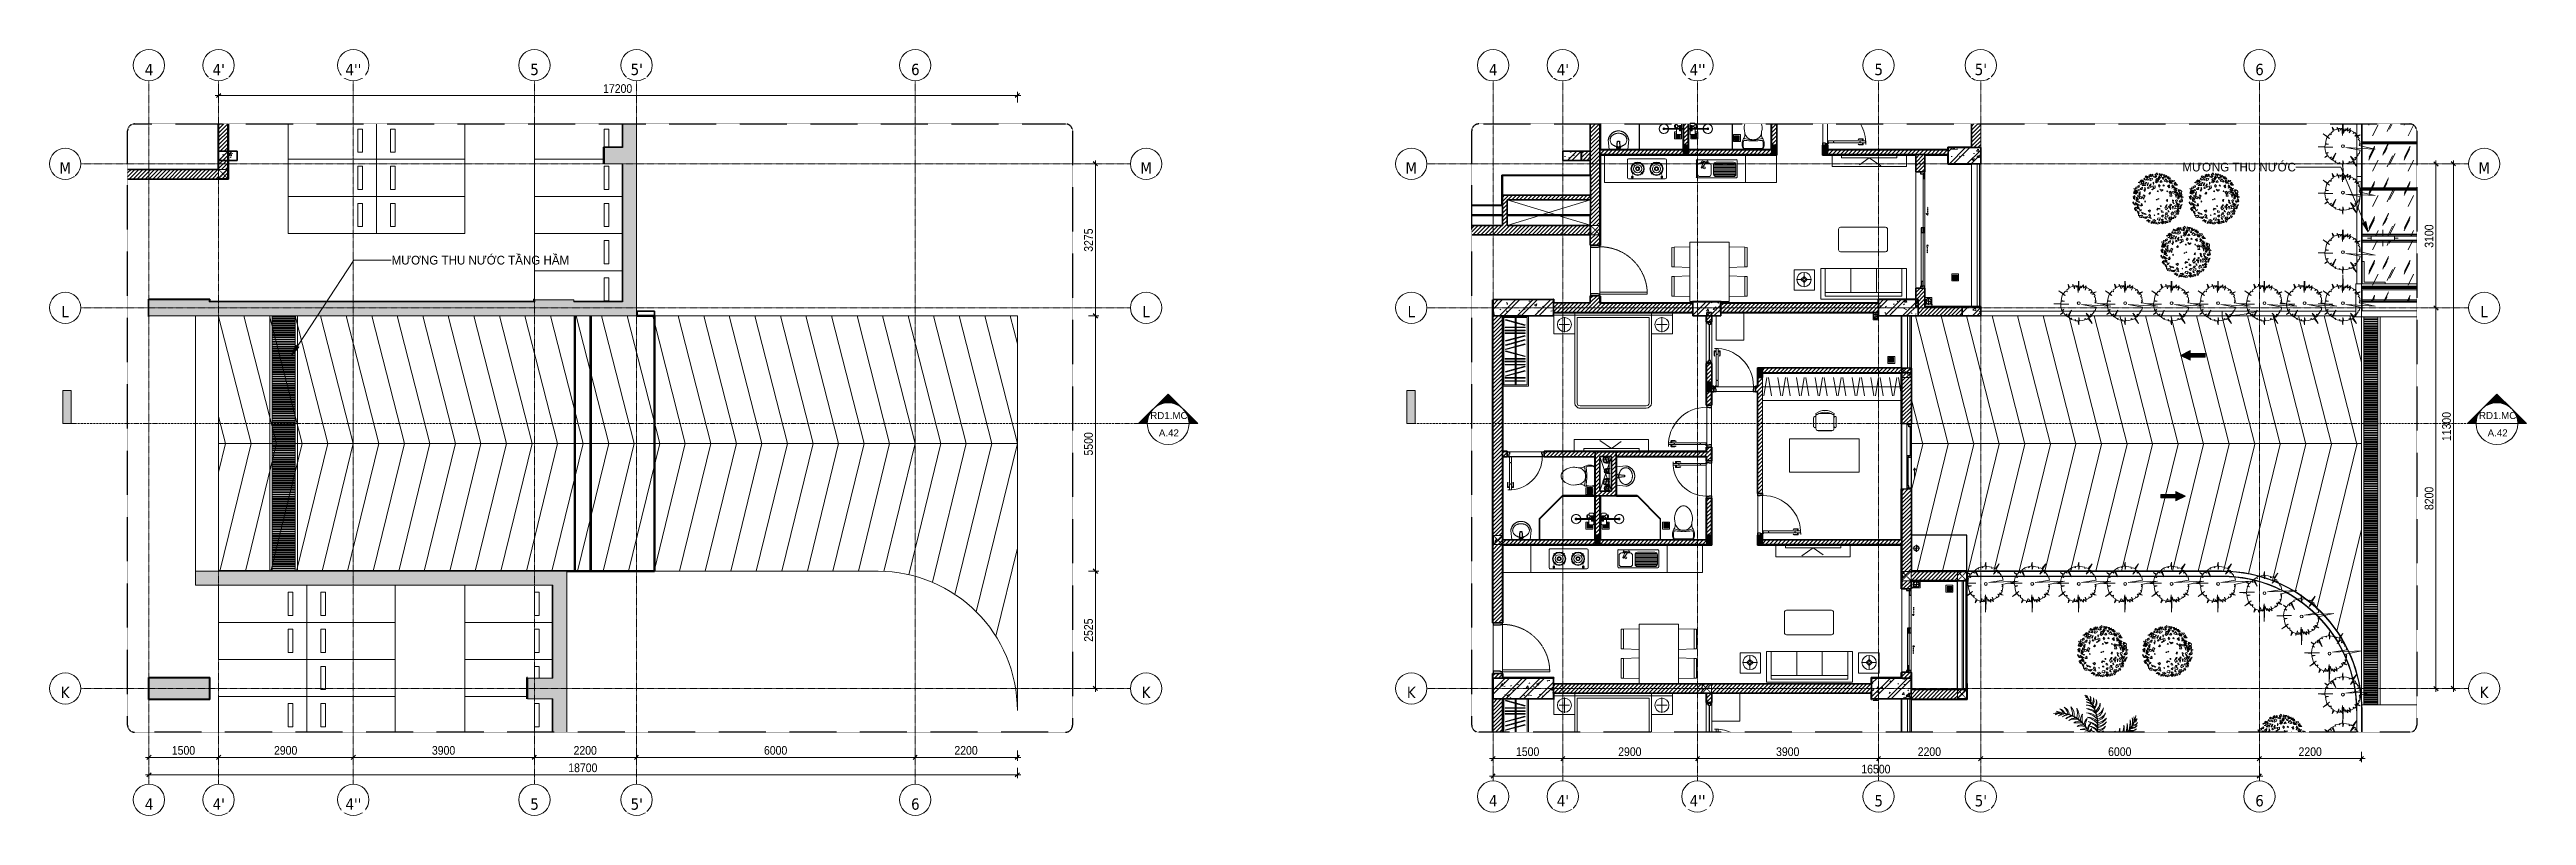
# Model space of a CAD drawing. Header units: millimetres. Extents: x 42313 to 135642, y -5392 to 75500.
# Drawn here: x 42313 to 95647, y 59002 to 75500 of the extents above.
import ezdxf

# ---------------------------------------------------------------- set-up
doc = ezdxf.new("R2010")
doc.units = ezdxf.units.MM
for name, pattern in [('Dash', [6, 3, -3]), ('Dash - Tight', [4.5, 3, -1.5]), ('Dash Dot 3_16_', [7.9375, 4.7625, -1.5875, 0, -1.5875]), ('Grid Line', [22.225, 12.7, -3.175, 3.175, -3.175]), ('Hidden', [7.14375, 4.7625, -2.38125]), ('IMPORT-CENTER _3_', [10.16, 6.35, -1.27, 1.27, -1.27]), ('Overhead', [3.96875, 2.38125, -1.5875])]:
    doc.linetypes.add(name, pattern=pattern)
for name, color, linetype, lineweight in [('0-1', 7, 'Continuous', 5), ('0-2', 90, 'Continuous', 5), ('0-3', 7, 'Continuous', 18), ('A-ANNO-DIMS', 211, 'Continuous', 9), ('A-ANNO-DIMS-75', 211, 'Continuous', 9), ('A-ANNO-NOTE', 131, 'Continuous', 9), ('A-DETL-GENF-1', 9, 'Continuous', 18), ('A-DETL-GENF-2', 92, 'Dash - Tight', 18), ('A-DETL-GENF-3', 92, 'Hidden', 25), ('A-DETL-GENF-4', 7, 'Continuous', 18), ('A-DETL-THIN', 151, 'Continuous', 18), ('A-DOOR', 31, 'Continuous', 18), ('A-DOOR-1', 7, 'Continuous', 18), ('A-DOOR-2', 90, 'Continuous', 25), ('A-DOOR-3', 31, 'Continuous', 25), ('A-DOOR-FRAM', 31, 'Continuous', 25), ('A-DOOR-HDLN', 31, 'Dash', 25), ('A-FLOR', 192, 'Continuous', 18), ('A-FLOR-1', 10, 'Continuous', 50), ('A-FLOR-2', 192, 'Continuous', 50), ('A-FLOR-3', 7, 'Continuous', 18), ('A-FLOR-4', 50, 'Continuous', 18), ('A-FLOR-5', 253, 'Continuous', 18), ('A-FLOR-6', 9, 'Continuous', 18), ('A-FLOR-HRAL', 11, 'Continuous', 18), ('A-FLOR-HRAL-1', 7, 'Continuous', 18), ('A-FLOR-HRAL-2', 90, 'Continuous', 25), ('A-FLOR-HRAL-3', 11, 'Continuous', 25), ('A-GLAZ', 151, 'Continuous', 18), ('A-GLAZ-1', 90, 'Continuous', 25), ('A-GLAZ-2', 151, 'Continuous', 25), ('A-GLAZ-CURT', 52, 'Continuous', 18), ('A-GLAZ-CURT-1', 90, 'Continuous', 25), ('A-GLAZ-CWMG', 51, 'Continuous', 18), ('A-WALL', 113, 'Continuous', 18), ('A-WALL-1', 113, 'Continuous', 35), ('A-WALL-2', 250, 'Continuous', 35), ('A-WALL-3', 7, 'Continuous', 18), ('A-WALL-PATT-1', 7, 'Continuous', 18), ('A-WALL-PATT-2', 111, 'Continuous', 18), ('A-WALL-PATT-3', 9, 'Continuous', 18), ('C-PRKG', 70, 'Continuous', 18), ('G-ANNO-SYMB', 111, 'Continuous', 9), ('G-ANNO-SYMB-1', 111, 'Dash Dot 3_16_', 18), ('G-ANNO-TEXT-1', 170, 'Continuous', 9), ('G-ANNO-TEXT-2', 7, 'Continuous', 9), ('G-IMPT', 8, 'Continuous', 18), ('G-IMPT-1', 254, 'Continuous', 18), ('G-IMPT-2', 8, 'Continuous', 25), ('G-IMPT-3', 8, 'IMPORT-CENTER _3_', 18), ('I-FURN', 30, 'Continuous', 18), ('I-FURN-1', 253, 'Continuous', 18), ('I-WALL-1', 250, 'Continuous', 35), ('I-WALL-2', 7, 'Continuous', 18), ('I-WALL-3', 2, 'Continuous', 35), ('L-PLNT-1', 253, 'Continuous', 18), ('L-SITE-WALL-1', 250, 'Continuous', 35), ('M-EQPM', 50, 'Continuous', 18), ('M-EQPM-1', 7, 'Continuous', 18), ('P-SANR-FIXT', 6, 'Continuous', 18), ('P-SANR-FIXT-1', 253, 'Continuous', 18), ('P-SANR-FIXT-2', 221, 'Continuous', 25), ('S-COLS', 52, 'Continuous', 18), ('S-COLS-1', 9, 'Continuous', 18), ('S-COLS-2', 250, 'Continuous', 35), ('S-COLS-3', 52, 'Dash', 18), ('S-COLS-4', 52, 'Continuous', 35), ('S-COLS-HDLN', 52, 'Dash', 18), ('S-COLS-HDLN-1', 7, 'Dash', 18), ('S-GRID-1', 1, 'Grid Line', 9), ('S-GRID-IDEN', 1, 'Continuous', 9), ('S-STRS-MBND', 31, 'Overhead', 18)]:
    doc.layers.add(name, color=color, linetype=linetype, lineweight=lineweight)
doc.layers.add('A-GLAZ-CWMG-1', color=51, linetype='Continuous', lineweight=18, transparency=0.5)
doc.styles.add('Arial', font='arial.ttf', dxfattribs={"height": 150})
doc.styles.add('Arial_1', font='arial.ttf', dxfattribs={"width": 0.95, "height": 187.5})
doc.styles.add('Tahoma_B', font='tahomabd.ttf', dxfattribs={"height": 243.75})
doc.styles.add('UTM Avo', font='', dxfattribs={"width": 0.9, "height": 187.5})
doc.styles.get('UTM Avo').set_extended_font_data('UTM Avo')
doc.dimstyles.new('1_Dim_chi_tiet_2_5', dxfattribs={"dimscale": 304.8, "dimtxt": 187.368928, "dimasz": 0.295276, "dimexe": 0.246063, "dimexo": 0.0625, "dimgap": 0.024606, "dimtad": 1, "dimdec": 0, "dimrnd": 5, "dimzin": 0, "dimdsep": 46, "dimtxsty": 'UTM Avo', "dimblk1": 'OBLIQUE', "dimblk2": 'OBLIQUE', "dimsah": 1, "dimcen": 0.09, "dimdle": 0.246063, "dimazin": 0, "dimtfac": 1, "dimtdec": 4, "dimtix": 1, "dimtmove": 0, "dimatfit": 3, "dimfxl": 0.492126, "dimfxlon": 1, "dimtvp": 1, "dimtolj": 1, "dimtzin": 0, "dimarcsym": 2})
pattern_1 = [(45, (0, 0), (-188.5854, 188.5854), []), (45, (0, 285.75), (-188.5854, 188.5854), [])]
pattern_2 = [(50, (0, 0), (546.5526, -47.8174), [57.15, -628.65]), (355, (0, 0), (-105.7283, 573.17), [45.72, -502.92]), (100.451, (45.55, -4), (440.8275, 525.35), [48.57, -534.27]), (46.184, (0, 152.4), (813.2367, -126.1284), [85.725, -942.975]), (96.636, (67.8, 141.9), (712.2074, 742.2826), [72.855, -801.405]), (351.184, (0, 152.4), (712.215, 742.276), [68.58, -754.38]), (21, (76.2, 114.3), (454.8433, -306.796), [57.15, -628.65]), (326, (76.2, 114.3), (185.4063, 552.5638), [45.72, -502.92]), (71.451, (114.1, 88.73), (640.2512, 245.764), [48.57, -534.27]), (37.5, (0, 0), (9.26637, 253.66504), [25.146, -471.678, 25.146, -485.394, -504.825]), (37.5, (0, 0), (9.26637, 253.66504), [-1007.364, 25.146, -479.679]), (7.5, (0, 0), (200.4594, 300.5414), [25.146, -265.938, 25.146, -460.248, -192.405]), (7.5, (0, 0), (200.4594, 300.5414), [-776.478, 25.146, -167.259]), (327.5, (-169.93, 0), (406.77284, -17.18643), [25.146, -165.354, 25.146, -569.214, -788.67]), (327.5, (-169.93, 0), (406.77284, -17.18643), [-784.86, 25.146, -763.524]), (317.5, (-246.13, 0), (444.3881, 76.2803), [25.146, -222.504, 25.146, -369.57, -560.07]), (317.5, (-246.13, 0), (444.3881, 76.2803), [-642.366, 25.146, -534.924])]
pattern_3 = [(45, (0, 0), (-42.426407, 42.426407), [])]
pattern_4 = [(50, (0, 0), (546.5526, -47.8174), [57.15, -628.65]), (355, (0, 0), (-105.7283, 573.17), [45.72, -502.92]), (100.451, (45.55, -4), (440.8275, 525.35), [48.57, -534.27]), (46.184, (0, 152.4), (813.2367, -126.1284), [85.725, -942.975]), (96.636, (67.8, 141.9), (712.2074, 742.2826), [72.855, -801.405]), (351.184, (0, 152.4), (712.215, 742.276), [68.58, -754.38]), (21, (76.2, 114.3), (454.8433, -306.796), [57.15, -628.65]), (326, (76.2, 114.3), (185.4063, 552.5638), [45.72, -502.92]), (71.451, (114.1, 88.73), (640.2512, 245.764), [48.57, -534.27]), (37.5, (0, 0), (9.26637, 253.66504), [5.029, -491.795, 5.029, -505.511, -504.825]), (37.5, (0, 0), (9.26637, 253.66504), [-1007.364, 5.029, -499.796]), (7.5, (0, 0), (200.4594, 300.5414), [5.029, -286.055, 5.029, -480.365, -192.405]), (7.5, (0, 0), (200.4594, 300.5414), [-776.478, 5.029, -187.376]), (327.5, (-169.93, 0), (406.77284, -17.18643), [5.029, -185.471, 5.029, -589.331, -788.67]), (327.5, (-169.93, 0), (406.77284, -17.18643), [-784.86, 5.029, -783.641]), (317.5, (-246.13, 0), (444.3881, 76.2803), [5.029, -242.621, 5.029, -389.687, -560.07]), (317.5, (-246.13, 0), (444.3881, 76.2803), [-642.366, 5.029, -555.041]), (45, (0, 0), (-188.5854, 188.5854), []), (45, (0, 285.75), (-188.5854, 188.5854), [])]
pattern_5 = [(45, (0, 0), (-39.774756, 39.774756), [])]
pattern_6 = [(0, (0, 0), (304.8, 76.2), [25.146, -203.454, 25.146, -203.454, -1219.2]), (0, (0, 0), (304.8, 76.2), [-457.2, 25.146, -432.054, 25.146, -203.454, -533.4]), (0, (0, 0), (304.8, 76.2), [-1143, 25.146, -127.254, 25.146, -355.854]), (120, (114.3, 38.1), (-218.391136, 225.86454), [25.146, -203.454, 25.146, -203.454, -1219.2]), (120, (114.3, 38.1), (-218.391136, 225.86454), [-457.2, 25.146, -432.054, 25.146, -203.454, -533.4]), (120, (114.3, 38.1), (-218.391136, 225.86454), [-1143, 25.146, -127.254, 25.146, -355.854]), (240, (152.4, 190.5), (-86.408864, -302.06454), [25.146, -203.454, 25.146, -203.454, -1219.2]), (240, (152.4, 190.5), (-86.408864, -302.06454), [-457.2, 25.146, -432.054, 25.146, -203.454, -533.4]), (240, (152.4, 190.5), (-86.408864, -302.06454), [-1143, 25.146, -127.254, 25.146, -355.854])]
pattern_7 = [(45, (28943.264, 0), (-42.426407, 42.426407), [])]
pattern_8 = [(45, (28943.264, 0), (-39.774756, 39.774756), [])]
pattern_9 = [(50, (28943.26, 0), (546.5526, -47.8174), [57.15, -628.65]), (355, (28943.26, 0), (-105.7283, 573.17), [45.72, -502.92]), (100.451, (28988.8, -4), (440.8275, 525.35), [48.57, -534.27]), (46.184, (28943.26, 152.4), (813.2367, -126.1284), [85.725, -942.975]), (96.636, (29011, 141.9), (712.2074, 742.2826), [72.855, -801.405]), (351.184, (28943.3, 152.4), (712.215, 742.276), [68.58, -754.38]), (21, (29019.46, 114.3), (454.8433, -306.796), [57.15, -628.65]), (326, (29019.46, 114.3), (185.4063, 552.5638), [45.72, -502.92]), (71.451, (29057.37, 88.73), (640.2512, 245.764), [48.57, -534.27]), (37.5, (28943.26, 0), (9.26637, 253.66504), [5.029, -491.795, 5.029, -505.511, -504.825]), (37.5, (28943.26, 0), (9.26637, 253.66504), [-1007.364, 5.029, -499.796]), (7.5, (28943.26, 0), (200.4594, 300.5414), [5.029, -286.055, 5.029, -480.365, -192.405]), (7.5, (28943.26, 0), (200.4594, 300.5414), [-776.478, 5.029, -187.376]), (327.5, (28773.34, 0), (406.77284, -17.18643), [5.029, -185.471, 5.029, -589.331, -788.67]), (327.5, (28773.34, 0), (406.77284, -17.18643), [-784.86, 5.029, -783.641]), (317.5, (28697.14, 0), (444.3881, 76.2803), [5.029, -242.621, 5.029, -389.687, -560.07]), (317.5, (28697.14, 0), (444.3881, 76.2803), [-642.366, 5.029, -555.041]), (45, (28943.26, 0), (-188.5854, 188.5854), []), (45, (28943.26, 285.75), (-188.5854, 188.5854), [])]
pattern_10 = [(63.321, (895.13, 670.05), (-0.0032, 758.2195), [265.175, -1431.948]), (63.321, (133.13, 670.05), (-0.0032, 758.2195), [265.175, -1431.948]), (63.321, (1259.9, 816.54), (-0.0032, 758.2195), [265.175, -1431.948]), (63.321, (497.9, 816.54), (-0.0032, 758.2195), [265.175, -1431.948]), (63.321, (1204.7, 764.83), (-0.0032, 758.2195), [265.175, -1431.948]), (63.321, (442.7, 764.83), (-0.0032, 758.2195), [265.175, -1431.948]), (63.321, (1148.4, 1060.97), (-0.0032, 758.2195), [128.888, -1568.236]), (63.321, (386.4, 1060.97), (-0.0032, 758.2195), [128.888, -1568.236]), (63.321, (1111.6, 1015.14), (-0.0032, 758.2195), [265.175, -1431.948]), (63.321, (349.6, 1015.14), (-0.0032, 758.2195), [265.175, -1431.948]), (63.321, (1118.1, 1048.05), (-0.0032, 758.2195), [265.175, -1431.948]), (63.321, (356.1, 1048.05), (-0.0032, 758.2195), [265.175, -1431.948]), (63.321, (810.67, 903.7), (-0.0032, 758.2195), [265.175, -1431.948]), (63.321, (48.67, 903.7), (-0.0032, 758.2195), [265.175, -1431.948]), (63.321, (817.17, 942.47), (-0.0032, 758.2195), [265.175, -1431.948]), (63.321, (55.17, 942.47), (-0.0032, 758.2195), [265.175, -1431.948]), (63.321, (818.92, 970.43), (-0.0032, 758.2195), [265.175, -1431.948]), (63.321, (56.92, 970.43), (-0.0032, 758.2195), [265.175, -1431.948])]
pattern_11 = [(63.321, (895.13, 848.05), (-0.0032, 758.2195), [265.175, -1431.948]), (63.321, (133.13, 848.05), (-0.0032, 758.2195), [265.175, -1431.948]), (63.321, (1259.9, 994.54), (-0.0032, 758.2195), [265.175, -1431.948]), (63.321, (497.9, 994.54), (-0.0032, 758.2195), [265.175, -1431.948]), (63.321, (1204.7, 942.83), (-0.0032, 758.2195), [265.175, -1431.948]), (63.321, (442.7, 942.83), (-0.0032, 758.2195), [265.175, -1431.948]), (63.321, (1148.4, 1238.97), (-0.0032, 758.2195), [128.888, -1568.236]), (63.321, (386.4, 1238.97), (-0.0032, 758.2195), [128.888, -1568.236]), (63.321, (1111.6, 1193.14), (-0.0032, 758.2195), [265.175, -1431.948]), (63.321, (349.6, 1193.14), (-0.0032, 758.2195), [265.175, -1431.948]), (63.321, (1118.1, 1226.04), (-0.0032, 758.2195), [265.175, -1431.948]), (63.321, (356.1, 1226.04), (-0.0032, 758.2195), [265.175, -1431.948]), (63.321, (810.67, 1081.7), (-0.0032, 758.2195), [265.175, -1431.948]), (63.321, (48.67, 1081.7), (-0.0032, 758.2195), [265.175, -1431.948]), (63.321, (817.17, 1120.47), (-0.0032, 758.2195), [265.175, -1431.948]), (63.321, (55.17, 1120.47), (-0.0032, 758.2195), [265.175, -1431.948]), (63.321, (818.92, 1148.43), (-0.0032, 758.2195), [265.175, -1431.948]), (63.321, (56.92, 1148.43), (-0.0032, 758.2195), [265.175, -1431.948])]

msp = doc.modelspace()

# ---------------------------------------------------------------- texts
at = {"layer": 'G-ANNO-SYMB', "char_height": 150, "attachment_point": 5, "line_spacing_factor": 0.936439, "style": 'Arial'}
for s, insert, width in [('\\pt952.5,1905,2857.5,3810,4762.5,5715,6667.5,7620,8572.5,9525,10477.5,11430,12382.5,13335,14287.5,15240,16192.5,17145,18097.5,19050,20002.5,20955,21907.5,22860,23812.5,24765,25717.5,26670,27622.5,28575,29527.5,30480;RD1.MC', (66415.3, 67615.9), 819), ('\\pt952.5,1905,2857.5,3810,4762.5,5715,6667.5,7620,8572.5,9525,10477.5,11430,12382.5,13335,14287.5,15240,16192.5,17145,18097.5,19050,20002.5,20955,21907.5,22860,23812.5,24765,25717.5,26670,27622.5,28575,29527.5,30480;A.42', (66415.3, 67241.7), 446.25), ('\\pt952.5,1905,2857.5,3810,4762.5,5715,6667.5,7620,8572.5,9525,10477.5,11430,12382.5,13335,14287.5,15240,16192.5,17145,18097.5,19050,20002.5,20955,21907.5,22860,23812.5,24765,25717.5,26670,27622.5,28575,29527.5,30480;RD1.MC', (95026.5, 67615.9), 819), ('\\pt952.5,1905,2857.5,3810,4762.5,5715,6667.5,7620,8572.5,9525,10477.5,11430,12382.5,13335,14287.5,15240,16192.5,17145,18097.5,19050,20002.5,20955,21907.5,22860,23812.5,24765,25717.5,26670,27622.5,28575,29527.5,30480;A.42', (95026.5, 67241.7), 446.25)]:
    msp.add_mtext(s, dxfattribs=dict(at, insert=insert, width=width))
at = {"layer": 'G-ANNO-TEXT-2', "char_height": 187.5, "attachment_point": 1, "line_spacing_factor": 0.936439, "style": 'Arial_1'}
for s, insert, width in [('\\pt855,1710,2565,3420,4275,5130,5985,6840,7695,8550,9405,10260,11115,11970,12825,13680,14535,15390,16245,17100,17955,18810,19665,20520,21375,22230,23085,23940,24795,25650,26505,27360;MƯƠNG THU NƯỚC', (88240.2, 73061.7), 2465.435), ('\\pt855,1710,2565,3420,4275,5130,5985,6840,7695,8550,9405,10260,11115,11970,12825,13680,14535,15390,16245,17100,17955,18810,19665,20520,21375,22230,23085,23940,24795,25650,26505,27360;MƯƠNG THU NƯỚC TẦNG HẦM', (49677.9, 71056.4), 3860.788)]:
    msp.add_mtext(s, dxfattribs=dict(at, insert=insert, width=width))

# ---------------------------------------------------------------- blocks, each defined once
blk = doc.blocks.new('NCV_TKTC_KET CAU_rvt-1-TKCS_RAMP DỐC 1 - MẶT BẰNG HẦM')
at = {"layer": 'A-WALL-PATT-1'}
blk.add_hatch(color=256, dxfattribs=at).paths.add_polyline_path([(54653, 70062), (54653, 70063), (54653, 70131)])
at = {"layer": 'S-COLS-1'}
h = blk.add_hatch(dxfattribs=at)
h.set_pattern_fill('FP_2', color=256, style=0, pattern_type=2)
h.set_pattern_definition(pattern_1)
h.paths.add_polyline_path([(46353, 73112), (46353, 73312), (45953, 73312), (45953, 73112)])
h = blk.add_hatch(dxfattribs=at)
h.set_pattern_fill('FP_3', color=256, style=0, pattern_type=2)
h.set_pattern_definition(pattern_2)
h.paths.add_polyline_path([(46353, 73112), (46353, 73312), (45953, 73312), (45953, 73112)])
h = blk.add_hatch(dxfattribs=at)
h.set_pattern_fill('FP_2', color=256, style=0, pattern_type=2)
h.set_pattern_definition(pattern_1)
h.paths.add_polyline_path([(54253, 73037), (54253, 73037), (54253, 73387)])
h = blk.add_hatch(dxfattribs=at)
h.set_pattern_fill('FP_3', color=256, style=0, pattern_type=2)
h.set_pattern_definition(pattern_2)
h.paths.add_polyline_path([(54253, 73037), (54253, 73037), (54253, 73387)])
h = blk.add_hatch(dxfattribs=at)
h.set_pattern_fill('FP_2', color=256, style=0, pattern_type=2)
h.set_pattern_definition(pattern_1)
h.paths.add_polyline_path([(52753, 70062), (52753, 70062), (52753, 70112)])
h = blk.add_hatch(dxfattribs=at)
h.set_pattern_fill('FP_3', color=256, style=0, pattern_type=2)
h.set_pattern_definition(pattern_2)
h.paths.add_polyline_path([(52753, 70062), (52753, 70062), (52753, 70112)])
h = blk.add_hatch(dxfattribs=at)
h.set_pattern_fill('FP_2', color=256, style=0, pattern_type=2)
h.set_pattern_definition(pattern_1)
h.paths.add_polyline_path([(44453, 61512), (44453, 61512), (44453, 61962)])
h = blk.add_hatch(dxfattribs=at)
h.set_pattern_fill('FP_3', color=256, style=0, pattern_type=2)
h.set_pattern_definition(pattern_2)
h.paths.add_polyline_path([(44453, 61512), (44453, 61512), (44453, 61962)])
h = blk.add_hatch(dxfattribs=at)
h.set_pattern_fill('FP_2', color=256, style=0, pattern_type=2)
h.set_pattern_definition(pattern_1)
h.paths.add_polyline_path([(52603, 61512), (52603, 61512), (52603, 61962)])
h = blk.add_hatch(dxfattribs=at)
h.set_pattern_fill('FP_3', color=256, style=0, pattern_type=2)
h.set_pattern_definition(pattern_2)
h.paths.add_polyline_path([(52603, 61512), (52603, 61512), (52603, 61962)])
at = {"layer": 'A-FLOR-1'}
for p, q in [((53962, 69762), (53962, 64262)), ((55338, 69762), (54953, 69762)), ((55338, 64262), (55338, 69762)), ((53962, 64262), (55338, 64262))]:
    blk.add_line(p, q, dxfattribs=at)
at = {"layer": 'L-SITE-WALL-1'}
for p, q in [((54653, 73896), (54653, 73387)), ((54653, 73037), (54653, 70062))]:
    blk.add_line(p, q, dxfattribs=at)
at = {"layer": 'S-COLS-2'}
for p, q in [((45953, 73312), (45953, 73112)), ((46353, 73312), (45953, 73312)), ((45953, 73112), (46353, 73112)), ((46353, 73112), (46353, 73312)), ((54253, 73387), (54253, 73037)), ((52753, 70112), (52753, 70062)), ((44453, 61962), (44453, 61512)), ((52603, 61962), (52603, 61512))]:
    blk.add_line(p, q, dxfattribs=at)
blk = doc.blocks.new('XE MAY2 - xe may 2-612722-TKCS_RAMP DỐC 1 - MẶT BẰNG HẦM')
at = {"layer": 'C-PRKG'}
for p, q in [((0, 800), (-1900, 800)), ((-1900, 0), (-1900, 800)), ((-300, 650), (-400, 650)), ((-400, 650), (-400, 150)), ((-300, 650), (-300, 150)), ((0, 0), (-1900, 0)), ((-300, 150), (-400, 150))]:
    blk.add_line(p, q, dxfattribs=at)
blk = doc.blocks.new('XE MAY2 - xe may 2-V1-TKCS_RAMP DỐC 1 - MẶT BẰNG HẦM')
at = {"layer": 'C-PRKG'}
for p, q in [((-410, 800), (-1900, 800)), ((-1900, 0), (-1900, 800)), ((-300, 650), (-400, 650)), ((-400, 650), (-400, 150)), ((-300, 650), (-300, 150)), ((0, 0), (-1900, 0)), ((-300, 150), (-400, 150))]:
    blk.add_line(p, q, dxfattribs=at)
blk = doc.blocks.new('XE MAY2 - xe may 2-V2-TKCS_RAMP DỐC 1 - MẶT BẰNG HẦM')
at = {"layer": 'C-PRKG'}
for p, q in [((-1900, 0), (-1900, 760)), ((-300, 650), (-400, 650)), ((-400, 650), (-400, 261)), ((-300, 650), (-300, 261)), ((-410, 0), (-1900, 0))]:
    blk.add_line(p, q, dxfattribs=at)
blk = doc.blocks.new('XE MAY2 - xe may 2-V3-TKCS_RAMP DỐC 1 - MẶT BẰNG HẦM')
at = {"layer": 'C-PRKG'}
for p, q in [((0, 800), (-1900, 800)), ((-1900, 0), (-1900, 800)), ((-300, 650), (-400, 650)), ((-400, 650), (-400, 150)), ((-300, 650), (-300, 150)), ((0, 800), (0, 0)), ((0, 0), (-1900, 0)), ((-300, 150), (-400, 150))]:
    blk.add_line(p, q, dxfattribs=at)
blk = doc.blocks.new('XE MAY2 - xe may 2-V4-TKCS_RAMP DỐC 1 - MẶT BẰNG HẦM')
at = {"layer": 'C-PRKG'}
for p, q in [((-1900, 0), (-1900, 760)), ((-300, 650), (-400, 650)), ((-400, 650), (-400, 150)), ((-300, 650), (-300, 150)), ((0, 760), (0, 0)), ((0, 0), (-1900, 0)), ((-300, 150), (-400, 150))]:
    blk.add_line(p, q, dxfattribs=at)
blk = doc.blocks.new('XE MAY2 - xe may 2-614215-TKCS_RAMP DỐC 1 - MẶT BẰNG HẦM')
at = {"layer": 'C-PRKG'}
for p, q in [((0, -800), (0, 0)), ((-1900, 0), (-1900, -800)), ((0, 0), (-1900, 0)), ((-300, -150), (-400, -150)), ((-400, -650), (-400, -150)), ((-300, -650), (-300, -150)), ((0, -800), (-1900, -800)), ((-300, -650), (-400, -650))]:
    blk.add_line(p, q, dxfattribs=at)
blk = doc.blocks.new('XE MAY2 - xe may 2-V5-TKCS_RAMP DỐC 1 - MẶT BẰNG HẦM')
at = {"layer": 'C-PRKG'}
for p, q in [((0, -760), (0, 0)), ((-1900, 0), (-1900, -760)), ((0, 0), (-1900, 0)), ((-300, -150), (-400, -150)), ((-400, -650), (-400, -150)), ((-300, -650), (-300, -150)), ((-300, -650), (-400, -650))]:
    blk.add_line(p, q, dxfattribs=at)
blk = doc.blocks.new('XE MAY2 - xe may 2-V6-TKCS_RAMP DỐC 1 - MẶT BẰNG HẦM')
at = {"layer": 'C-PRKG'}
for p, q in [((-560, 800), (-1900, 800)), ((-1900, 35), (-1900, 800)), ((-300, 650), (-400, 650)), ((-400, 650), (-400, 150)), ((-300, 650), (-300, 150)), ((-300, 150), (-400, 150))]:
    blk.add_line(p, q, dxfattribs=at)
blk = doc.blocks.new('XE MAY2 - xe may 2-V7-TKCS_RAMP DỐC 1 - MẶT BẰNG HẦM')
at = {"layer": 'C-PRKG'}
for p, q in [((-1900, 0), (-1900, 800)), ((-300, 650), (-400, 650)), ((-400, 650), (-400, 150)), ((-300, 650), (-300, 150)), ((-10, 0), (-1900, 0)), ((-300, 150), (-400, 150))]:
    blk.add_line(p, q, dxfattribs=at)
blk = doc.blocks.new('XE MAY2 - xe may 2-V8-TKCS_RAMP DỐC 1 - MẶT BẰNG HẦM')
at = {"layer": 'C-PRKG'}
for p, q in [((-10, 800), (-1900, 800)), ((-1900, 0), (-1900, 800)), ((-300, 650), (-400, 650)), ((-400, 650), (-400, 150)), ((-300, 650), (-300, 150)), ((-10, 0), (-1900, 0)), ((-300, 150), (-400, 150))]:
    blk.add_line(p, q, dxfattribs=at)
blk = doc.blocks.new('XE MAY2 - xe may 2-V9-TKCS_RAMP DỐC 1 - MẶT BẰNG HẦM')
at = {"layer": 'C-PRKG'}
for p, q in [((0, 800), (-1900, 800)), ((-1900, 186), (-1900, 800)), ((-300, 650), (-400, 650)), ((-400, 650), (-400, 150)), ((-300, 650), (-300, 150)), ((-300, 150), (-400, 150))]:
    blk.add_line(p, q, dxfattribs=at)
blk = doc.blocks.new('XE MAY2 - xe may 2-V10-TKCS_RAMP DỐC 1 - MẶT BẰNG HẦM')
at = {"layer": 'C-PRKG'}
for p, q in [((-1900, 0), (-1900, 800)), ((-300, 650), (-400, 650)), ((-400, 650), (-400, 150)), ((-300, 650), (-300, 150)), ((0, 800), (0, 0)), ((0, 0), (-1900, 0)), ((-300, 150), (-400, 150))]:
    blk.add_line(p, q, dxfattribs=at)
blk = doc.blocks.new('XE MAY2 - xe may 2-V11-TKCS_RAMP DỐC 1 - MẶT BẰNG HẦM')
at = {"layer": 'C-PRKG'}
for p, q in [((0, -800), (0, 0)), ((-1900, 0), (-1900, -800)), ((0, 0), (-1900, 0)), ((-300, -150), (-400, -150)), ((-400, -650), (-400, -150)), ((-300, -650), (-300, -150)), ((-300, -650), (-400, -650))]:
    blk.add_line(p, q, dxfattribs=at)
blk = doc.blocks.new('XE MAY2 - xe may 2-V12-TKCS_RAMP DỐC 1 - MẶT BẰNG HẦM')
at = {"layer": 'C-PRKG'}
for p, q in [((-10, 800), (-1900, 800)), ((-1900, 0), (-1900, 800)), ((-300, 650), (-400, 650)), ((-400, 650), (-400, 400)), ((-300, 650), (-300, 400)), ((-560, 0), (-1900, 0))]:
    blk.add_line(p, q, dxfattribs=at)
blk = doc.blocks.new('XE MAY2 - xe may 2-V13-TKCS_RAMP DỐC 1 - MẶT BẰNG HẦM')
at = {"layer": 'C-PRKG'}
for p, q in [((0, 800), (-1900, 800)), ((-1900, 35), (-1900, 800)), ((-300, 650), (-400, 650)), ((-400, 650), (-400, 150)), ((-300, 650), (-300, 150)), ((0, 800), (0, 35)), ((-300, 150), (-400, 150))]:
    blk.add_line(p, q, dxfattribs=at)
blk = doc.blocks.new('XE MAY2 - xe may 2-V14-TKCS_RAMP DỐC 1 - MẶT BẰNG HẦM')
at = {"layer": 'C-PRKG'}
for p, q in [((-1900, -35), (-1900, -800)), ((-300, -150), (-400, -150)), ((-400, -650), (-400, -150)), ((-300, -650), (-300, -150)), ((0, -800), (0, -35)), ((0, -800), (-1900, -800)), ((-300, -650), (-400, -650))]:
    blk.add_line(p, q, dxfattribs=at)
blk = doc.blocks.new('G1_SOF - BO TRU - 200x200-3847069-TKCS_RAMP DỐC 1 - MẶT BẰNG HẦM')
at = {"layer": 'S-COLS-HDLN'}
for p, q in [((-100, -100), (100, 100)), ((100, -100), (-100, 100))]:
    blk.add_line(p, q, dxfattribs=at)
blk = doc.blocks.new('THOAT NUOC 600 - w600-3953561-TKCS_RAMP DỐC 1 - MẶT BẰNG HẦM')
at = {"layer": 'M-EQPM'}
for p, q in [((-2743, 300), (2750, 300)), ((-2730, 250), (-2743, 250)), ((2750, 250), (-2743, 250)), ((-2730, 250), (-2730, -250)), ((-2700, -250), (-2700, 250)), ((-2680, 250), (-2700, 250)), ((-2680, 250), (-2680, -250)), ((-2650, -250), (-2650, 250)), ((-2630, 250), (-2650, 250)), ((-2630, 250), (-2630, -250)), ((-2601, -250), (-2601, 250)), ((-2581, 250), (-2601, 250)), ((-2581, 250), (-2581, -250)), ((-2551, -250), (-2551, 250)), ((-2531, 250), (-2551, 250)), ((-2531, 250), (-2531, -250)), ((-2501, -250), (-2501, 250)), ((-2481, 250), (-2501, 250)), ((-2481, 250), (-2481, -250)), ((-2451, -250), (-2451, 250)), ((-2431, 250), (-2451, 250)), ((-2431, 250), (-2431, -250)), ((-2401, -250), (-2401, 250)), ((-2381, 250), (-2401, 250)), ((-2381, 250), (-2381, -250)), ((-2351, -250), (-2351, 250)), ((-2331, 250), (-2351, 250)), ((-2331, 250), (-2331, -250)), ((-2302, -250), (-2302, 250)), ((-2282, 250), (-2302, 250)), ((-2282, 250), (-2282, -250)), ((-2252, -250), (-2252, 250)), ((-2232, 250), (-2252, 250)), ((-2232, 250), (-2232, -250)), ((-2202, -250), (-2202, 250)), ((-2182, 250), (-2202, 250)), ((-2182, 250), (-2182, -250)), ((-2152, -250), (-2152, 250)), ((-2132, 250), (-2152, 250)), ((-2132, 250), (-2132, -250)), ((-2102, -250), (-2102, 250)), ((-2082, 250), (-2102, 250)), ((-2082, 250), (-2082, -250)), ((-2053, -250), (-2053, 250)), ((-2033, 250), (-2053, 250)), ((-2033, 250), (-2033, -250)), ((-2003, -250), (-2003, 250)), ((-1983, 250), (-2003, 250)), ((-1983, 250), (-1983, -250)), ((-1953, -250), (-1953, 250)), ((-1933, 250), (-1953, 250)), ((-1933, 250), (-1933, -250)), ((-1903, -250), (-1903, 250)), ((-1883, 250), (-1903, 250)), ((-1883, 250), (-1883, -250)), ((-1853, -250), (-1853, 250)), ((-1833, 250), (-1853, 250)), ((-1833, 250), (-1833, -250)), ((-1803, -250), (-1803, 250)), ((-1783, 250), (-1803, 250)), ((-1783, 250), (-1783, -250)), ((-1754, -250), (-1754, 250)), ((-1734, 250), (-1754, 250)), ((-1734, 250), (-1734, -250)), ((-1704, -250), (-1704, 250)), ((-1684, 250), (-1704, 250)), ((-1684, 250), (-1684, -250)), ((-1654, -250), (-1654, 250)), ((-1634, 250), (-1654, 250)), ((-1634, 250), (-1634, -250)), ((-1604, -250), (-1604, 250)), ((-1584, 250), (-1604, 250)), ((-1584, 250), (-1584, -250)), ((-1554, -250), (-1554, 250)), ((-1534, 250), (-1554, 250)), ((-1534, 250), (-1534, -250)), ((-1505, -250), (-1505, 250)), ((-1485, 250), (-1505, 250)), ((-1485, 250), (-1485, -250)), ((-1455, -250), (-1455, 250)), ((-1435, 250), (-1455, 250)), ((-1435, 250), (-1435, -250)), ((-1405, -250), (-1405, 250)), ((-1385, 250), (-1405, 250)), ((-1385, 250), (-1385, -250)), ((-1355, -250), (-1355, 250)), ((-1335, 250), (-1355, 250)), ((-1335, 250), (-1335, -250)), ((-1305, -250), (-1305, 250)), ((-1285, 250), (-1305, 250)), ((-1285, 250), (-1285, -250)), ((-1255, -250), (-1255, 250)), ((-1235, 250), (-1255, 250)), ((-1235, 250), (-1235, -250)), ((-1206, -250), (-1206, 250)), ((-1186, 250), (-1206, 250)), ((-1186, 250), (-1186, -250)), ((-1156, -250), (-1156, 250)), ((-1136, 250), (-1156, 250)), ((-1136, 250), (-1136, -250)), ((-1106, -250), (-1106, 250)), ((-1086, 250), (-1106, 250)), ((-1086, 250), (-1086, -250)), ((-1056, -250), (-1056, 250)), ((-1036, 250), (-1056, 250)), ((-1036, 250), (-1036, -250)), ((-1006, -250), (-1006, 250)), ((-986, 250), (-1006, 250)), ((-986, 250), (-986, -250)), ((-957, -250), (-957, 250)), ((-937, 250), (-957, 250)), ((-937, 250), (-937, -250)), ((-907, -250), (-907, 250)), ((-887, 250), (-907, 250)), ((-887, 250), (-887, -250)), ((-857, -250), (-857, 250)), ((-837, 250), (-857, 250)), ((-837, 250), (-837, -250)), ((-807, -250), (-807, 250)), ((-787, 250), (-807, 250)), ((-787, 250), (-787, -250)), ((-757, -250), (-757, 250)), ((-737, 250), (-757, 250)), ((-737, 250), (-737, -250)), ((-707, -250), (-707, 250)), ((-687, 250), (-707, 250)), ((-687, 250), (-687, -250)), ((-658, -250), (-658, 250)), ((-638, 250), (-658, 250)), ((-638, 250), (-638, -250)), ((-608, -250), (-608, 250)), ((-588, 250), (-608, 250)), ((-588, 250), (-588, -250)), ((-558, -250), (-558, 250)), ((-538, 250), (-558, 250)), ((-538, 250), (-538, -250)), ((-508, -250), (-508, 250)), ((-488, 250), (-508, 250)), ((-488, 250), (-488, -250)), ((-458, -250), (-458, 250)), ((-438, 250), (-458, 250)), ((-438, 250), (-438, -250)), ((-409, -250), (-409, 250)), ((-389, 250), (-409, 250)), ((-389, 250), (-389, -250)), ((-359, -250), (-359, 250)), ((-339, 250), (-359, 250)), ((-339, 250), (-339, -250)), ((-309, -250), (-309, 250)), ((-289, 250), (-309, 250)), ((-289, 250), (-289, -250)), ((-259, -250), (-259, 250)), ((-239, 250), (-259, 250)), ((-239, 250), (-239, -250)), ((-209, -250), (-209, 250)), ((-189, 250), (-209, 250)), ((-189, 250), (-189, -250)), ((-159, -250), (-159, 250)), ((-139, 250), (-159, 250)), ((-139, 250), (-139, -250)), ((-110, -250), (-110, 250)), ((-90, 250), (-110, 250)), ((-90, 250), (-90, -250)), ((-60, -250), (-60, 250)), ((-40, 250), (-60, 250)), ((-40, 250), (-40, -250)), ((-10, -250), (-10, 250)), ((10, 250), (-10, 250)), ((10, 250), (10, -250)), ((40, -250), (40, 250)), ((60, 250), (40, 250)), ((60, 250), (60, -250)), ((90, -250), (90, 250)), ((110, 250), (90, 250)), ((110, 250), (110, -250)), ((139, -250), (139, 250)), ((159, 250), (139, 250)), ((159, 250), (159, -250)), ((189, -250), (189, 250)), ((209, 250), (189, 250)), ((209, 250), (209, -250)), ((239, -250), (239, 250)), ((259, 250), (239, 250)), ((259, 250), (259, -250)), ((289, -250), (289, 250)), ((309, 250), (289, 250)), ((309, 250), (309, -250)), ((339, -250), (339, 250)), ((359, 250), (339, 250)), ((359, 250), (359, -250)), ((389, -250), (389, 250)), ((409, 250), (389, 250)), ((409, 250), (409, -250)), ((438, -250), (438, 250)), ((458, 250), (438, 250)), ((458, 250), (458, -250)), ((488, -250), (488, 250)), ((508, 250), (488, 250)), ((508, 250), (508, -250)), ((538, -250), (538, 250)), ((558, 250), (538, 250)), ((558, 250), (558, -250)), ((588, -250), (588, 250)), ((608, 250), (588, 250)), ((608, 250), (608, -250)), ((638, -250), (638, 250)), ((658, 250), (638, 250)), ((658, 250), (658, -250)), ((687, -250), (687, 250)), ((707, 250), (687, 250)), ((707, 250), (707, -250)), ((737, -250), (737, 250)), ((757, 250), (737, 250)), ((757, 250), (757, -250)), ((787, -250), (787, 250)), ((807, 250), (787, 250)), ((807, 250), (807, -250)), ((837, -250), (837, 250)), ((857, 250), (837, 250)), ((857, 250), (857, -250)), ((887, -250), (887, 250)), ((907, 250), (887, 250)), ((907, 250), (907, -250)), ((937, -250), (937, 250)), ((957, 250), (937, 250)), ((957, 250), (957, -250)), ((986, -250), (986, 250)), ((1006, 250), (986, 250)), ((1006, 250), (1006, -250)), ((1036, -250), (1036, 250)), ((1056, 250), (1036, 250)), ((1056, 250), (1056, -250)), ((1086, -250), (1086, 250)), ((1106, 250), (1086, 250)), ((1106, 250), (1106, -250)), ((1136, -250), (1136, 250)), ((1156, 250), (1136, 250)), ((1156, 250), (1156, -250)), ((1186, -250), (1186, 250)), ((1206, 250), (1186, 250)), ((1206, 250), (1206, -250)), ((1235, -250), (1235, 250)), ((1255, 250), (1235, 250)), ((1255, 250), (1255, -250)), ((1285, -250), (1285, 250)), ((1305, 250), (1285, 250)), ((1305, 250), (1305, -250)), ((1335, -250), (1335, 250)), ((1355, 250), (1335, 250)), ((1355, 250), (1355, -250)), ((1385, -250), (1385, 250)), ((1405, 250), (1385, 250)), ((1405, 250), (1405, -250)), ((1435, -250), (1435, 250)), ((1455, 250), (1435, 250)), ((1455, 250), (1455, -250)), ((1485, -250), (1485, 250)), ((1505, 250), (1485, 250)), ((1505, 250), (1505, -250)), ((1534, -250), (1534, 250)), ((1554, 250), (1534, 250)), ((1554, 250), (1554, -250)), ((1584, -250), (1584, 250)), ((1604, 250), (1584, 250)), ((1604, 250), (1604, -250)), ((1634, -250), (1634, 250)), ((1654, 250), (1634, 250)), ((1654, 250), (1654, -250)), ((1684, -250), (1684, 250)), ((1704, 250), (1684, 250)), ((1704, 250), (1704, -250)), ((1734, -250), (1734, 250)), ((1754, 250), (1734, 250)), ((1754, 250), (1754, -250)), ((1783, -250), (1783, 250)), ((1803, 250), (1783, 250)), ((1803, 250), (1803, -250)), ((1833, -250), (1833, 250)), ((1853, 250), (1833, 250)), ((1853, 250), (1853, -250)), ((1883, -250), (1883, 250)), ((1903, 250), (1883, 250)), ((1903, 250), (1903, -250)), ((1933, -250), (1933, 250)), ((1953, 250), (1933, 250)), ((1953, 250), (1953, -250)), ((1983, -250), (1983, 250)), ((2003, 250), (1983, 250)), ((2003, 250), (2003, -250)), ((2033, -250), (2033, 250)), ((2053, 250), (2033, 250)), ((2053, 250), (2053, -250)), ((2082, -250), (2082, 250)), ((2102, 250), (2082, 250)), ((2102, 250), (2102, -250)), ((2132, -250), (2132, 250)), ((2152, 250), (2132, 250)), ((2152, 250), (2152, -250)), ((2182, -250), (2182, 250)), ((2202, 250), (2182, 250)), ((2202, 250), (2202, -250)), ((2232, -250), (2232, 250)), ((2252, 250), (2232, 250)), ((2252, 250), (2252, -250)), ((2282, -250), (2282, 250)), ((2302, 250), (2282, 250)), ((2302, 250), (2302, -250)), ((2331, -250), (2331, 250)), ((2351, 250), (2331, 250)), ((2351, 250), (2351, -250)), ((2381, -250), (2381, 250)), ((2401, 250), (2381, 250)), ((2401, 250), (2401, -250)), ((2431, -250), (2431, 250)), ((2451, 250), (2431, 250)), ((2451, 250), (2451, -250)), ((2481, -250), (2481, 250)), ((2501, 250), (2481, 250)), ((2501, 250), (2501, -250)), ((2531, -250), (2531, 250)), ((2551, 250), (2531, 250)), ((2551, 250), (2551, -250)), ((2581, -250), (2581, 250)), ((2601, 250), (2581, 250)), ((2601, 250), (2601, -250)), ((2630, -250), (2630, 250)), ((2650, 250), (2630, 250)), ((2650, 250), (2650, -250)), ((2680, -250), (2680, 250)), ((2700, 250), (2680, 250)), ((2700, 250), (2700, -250)), ((2730, -250), (2730, 250)), ((2750, 250), (2730, 250)), ((-2743, -250), (-2730, -250)), ((-2743, -250), (2750, -250)), ((-2700, -250), (-2680, -250)), ((-2650, -250), (-2630, -250)), ((-2601, -250), (-2581, -250)), ((-2551, -250), (-2531, -250)), ((-2501, -250), (-2481, -250)), ((-2451, -250), (-2431, -250)), ((-2401, -250), (-2381, -250)), ((-2351, -250), (-2331, -250)), ((-2302, -250), (-2282, -250)), ((-2252, -250), (-2232, -250)), ((-2202, -250), (-2182, -250)), ((-2152, -250), (-2132, -250)), ((-2102, -250), (-2082, -250)), ((-2053, -250), (-2033, -250)), ((-2003, -250), (-1983, -250)), ((-1953, -250), (-1933, -250)), ((-1903, -250), (-1883, -250)), ((-1853, -250), (-1833, -250)), ((-1803, -250), (-1783, -250)), ((-1754, -250), (-1734, -250)), ((-1704, -250), (-1684, -250)), ((-1654, -250), (-1634, -250)), ((-1604, -250), (-1584, -250)), ((-1554, -250), (-1534, -250)), ((-1505, -250), (-1485, -250)), ((-1455, -250), (-1435, -250)), ((-1405, -250), (-1385, -250)), ((-1355, -250), (-1335, -250)), ((-1305, -250), (-1285, -250)), ((-1255, -250), (-1235, -250)), ((-1206, -250), (-1186, -250)), ((-1156, -250), (-1136, -250)), ((-1106, -250), (-1086, -250)), ((-1056, -250), (-1036, -250)), ((-1006, -250), (-986, -250)), ((-957, -250), (-937, -250)), ((-907, -250), (-887, -250)), ((-857, -250), (-837, -250)), ((-807, -250), (-787, -250)), ((-757, -250), (-737, -250)), ((-707, -250), (-687, -250)), ((-658, -250), (-638, -250)), ((-608, -250), (-588, -250)), ((-558, -250), (-538, -250)), ((-508, -250), (-488, -250)), ((-458, -250), (-438, -250)), ((-409, -250), (-389, -250)), ((-359, -250), (-339, -250)), ((-309, -250), (-289, -250)), ((-259, -250), (-239, -250)), ((-209, -250), (-189, -250)), ((-159, -250), (-139, -250)), ((-110, -250), (-90, -250)), ((-60, -250), (-40, -250)), ((-10, -250), (10, -250)), ((40, -250), (60, -250)), ((90, -250), (110, -250)), ((139, -250), (159, -250)), ((189, -250), (209, -250)), ((239, -250), (259, -250)), ((289, -250), (309, -250)), ((339, -250), (359, -250)), ((389, -250), (409, -250)), ((438, -250), (458, -250)), ((488, -250), (508, -250)), ((538, -250), (558, -250)), ((588, -250), (608, -250)), ((638, -250), (658, -250)), ((687, -250), (707, -250)), ((737, -250), (757, -250)), ((787, -250), (807, -250)), ((837, -250), (857, -250)), ((887, -250), (907, -250)), ((937, -250), (957, -250)), ((986, -250), (1006, -250)), ((1036, -250), (1056, -250)), ((1086, -250), (1106, -250)), ((1136, -250), (1156, -250)), ((1186, -250), (1206, -250)), ((1235, -250), (1255, -250)), ((1285, -250), (1305, -250)), ((1335, -250), (1355, -250)), ((1385, -250), (1405, -250)), ((1435, -250), (1455, -250)), ((1485, -250), (1505, -250)), ((1534, -250), (1554, -250)), ((1584, -250), (1604, -250)), ((1634, -250), (1654, -250)), ((1684, -250), (1704, -250)), ((1734, -250), (1754, -250)), ((1783, -250), (1803, -250)), ((1833, -250), (1853, -250)), ((1883, -250), (1903, -250)), ((1933, -250), (1953, -250)), ((1983, -250), (2003, -250)), ((2033, -250), (2053, -250)), ((2082, -250), (2102, -250)), ((2132, -250), (2152, -250)), ((2182, -250), (2202, -250)), ((2232, -250), (2252, -250)), ((2282, -250), (2302, -250)), ((2331, -250), (2351, -250)), ((2381, -250), (2401, -250)), ((2431, -250), (2451, -250)), ((2481, -250), (2501, -250)), ((2531, -250), (2551, -250)), ((2581, -250), (2601, -250)), ((2630, -250), (2650, -250)), ((2680, -250), (2700, -250)), ((2730, -250), (2750, -250))]:
    blk.add_line(p, q, dxfattribs=at)
blk = doc.blocks.new('BORDER VIEW - BORDER VIEW-2145199-TKCS_RAMP DỐC 1 - MẶT BẰNG HẦM')
at = {"layer": 'A-DETL-GENF-3'}
for p, q in [((0, 150), (0, 12949)), ((150, 13099), (20198, 13099)), ((20348, 12949), (20348, 150)), ((20198, 0), (150, 0))]:
    blk.add_line(p, q, dxfattribs=at)
for centre, start, end in [((150, 12949), 90, 180), ((20198, 12949), 0, 90), ((150, 150), 180, 270), ((20198, 150), 270, 360)]:
    blk.add_arc(centre, 150, start, end, dxfattribs=at)
blk = doc.blocks.new('NCV_TKTC_KET CAU_rvt-2-TKCS_RAMP DỐC 1 - MẶT BẰNG TẦNG 1')
at = {"layer": 'S-COLS-1'}
h = blk.add_hatch(dxfattribs=at)
h.set_pattern_fill('FP_2', color=256, style=0, pattern_type=2)
h.set_pattern_definition(pattern_1)
h.paths.add_polyline_path([(46353, 73112), (46353, 73312), (45953, 73312), (45953, 73112)])
h = blk.add_hatch(dxfattribs=at)
h.set_pattern_fill('FP_3', color=256, style=0, pattern_type=2)
h.set_pattern_definition(pattern_2)
h.paths.add_polyline_path([(46353, 73112), (46353, 73312), (45953, 73312), (45953, 73112)])
h = blk.add_hatch(dxfattribs=at)
h.set_pattern_fill('FP_2', color=256, style=0, pattern_type=2)
h.set_pattern_definition(pattern_1)
h.paths.add_polyline_path([(54928, 73037), (54953, 73037), (54953, 73387), (54253, 73387), (54253, 73037), (54878, 73037)])
h.paths.add_polyline_path([(54928, 73182), (54878, 73182), (54878, 73192), (54928, 73192)])
h = blk.add_hatch(dxfattribs=at)
h.set_pattern_fill('FP_3', color=256, style=0, pattern_type=2)
h.set_pattern_definition(pattern_2)
h.paths.add_polyline_path([(54928, 73037), (54953, 73037), (54953, 73387), (54253, 73387), (54253, 73037), (54878, 73037)])
h.paths.add_polyline_path([(54928, 73182), (54878, 73182), (54878, 73192), (54928, 73192)])
h = blk.add_hatch(dxfattribs=at)
h.set_pattern_fill('FP_2', color=256, style=0, pattern_type=2)
h.set_pattern_definition(pattern_1)
h.paths.add_polyline_path([(45753, 69762), (45753, 70112), (44453, 70112), (44453, 69762), (45231, 69762)])
h = blk.add_hatch(dxfattribs=at)
h.set_pattern_fill('FP_3', color=256, style=0, pattern_type=2)
h.set_pattern_definition(pattern_2)
h.paths.add_polyline_path([(45753, 69762), (45753, 70112), (44453, 70112), (44453, 69762), (45231, 69762)])
h = blk.add_hatch(dxfattribs=at)
h.set_pattern_fill('FP_2', color=256, style=0, pattern_type=2)
h.set_pattern_definition(pattern_1)
h.paths.add_polyline_path([(49353, 69762), (49353, 70062), (48753, 70062), (48753, 69762), (49075, 69762)])
h = blk.add_hatch(dxfattribs=at)
h.set_pattern_fill('FP_3', color=256, style=0, pattern_type=2)
h.set_pattern_definition(pattern_2)
h.paths.add_polyline_path([(49353, 69762), (49353, 70062), (48753, 70062), (48753, 69762), (49075, 69762)])
h = blk.add_hatch(dxfattribs=at)
h.set_pattern_fill('FP_2', color=256, style=0, pattern_type=2)
h.set_pattern_definition(pattern_1)
h.paths.add_polyline_path([(53603, 69762), (53603, 70112), (52753, 70112), (52753, 69762), (53378, 69762), (53378, 69769), (53428, 69769), (53428, 69762), (53560, 69762)])
h = blk.add_hatch(dxfattribs=at)
h.set_pattern_fill('FP_3', color=256, style=0, pattern_type=2)
h.set_pattern_definition(pattern_2)
h.paths.add_polyline_path([(53603, 69762), (53603, 70112), (52753, 70112), (52753, 69762), (53378, 69762), (53378, 69769), (53428, 69769), (53428, 69762), (53560, 69762)])
h = blk.add_hatch(dxfattribs=at)
h.set_pattern_fill('FP_2', color=256, style=0, pattern_type=2)
h.set_pattern_definition(pattern_1)
h.paths.add_polyline_path([(54928, 69762), (54953, 69762), (54953, 69962), (54928, 69962), (54928, 69957), (54878, 69957), (54878, 69962), (54553, 69962), (54553, 69762), (54878, 69762)])
h = blk.add_hatch(dxfattribs=at)
h.set_pattern_fill('FP_3', color=256, style=0, pattern_type=2)
h.set_pattern_definition(pattern_2)
h.paths.add_polyline_path([(54928, 69762), (54953, 69762), (54953, 69962), (54928, 69962), (54928, 69957), (54878, 69957), (54878, 69962), (54553, 69962), (54553, 69762), (54878, 69762)])
h = blk.add_hatch(dxfattribs=at)
h.set_pattern_fill('FP_2', color=256, style=0, pattern_type=2)
h.set_pattern_definition(pattern_1)
h.paths.add_polyline_path([(45753, 61512), (45753, 61962), (44453, 61962), (44453, 61512), (45231, 61512)])
h = blk.add_hatch(dxfattribs=at)
h.set_pattern_fill('FP_3', color=256, style=0, pattern_type=2)
h.set_pattern_definition(pattern_2)
h.paths.add_polyline_path([(45753, 61512), (45753, 61962), (44453, 61962), (44453, 61512), (45231, 61512)])
h = blk.add_hatch(dxfattribs=at)
h.set_pattern_fill('FP_2', color=256, style=0, pattern_type=2)
h.set_pattern_definition(pattern_1)
h.paths.add_polyline_path([(53453, 61512), (53453, 61962), (52603, 61962), (52603, 61512), (53428, 61512)])
h.paths.add_polyline_path([(53428, 61557), (53378, 61557), (53378, 61567), (53428, 61567)])
h = blk.add_hatch(dxfattribs=at)
h.set_pattern_fill('FP_3', color=256, style=0, pattern_type=2)
h.set_pattern_definition(pattern_2)
h.paths.add_polyline_path([(53453, 61512), (53453, 61962), (52603, 61962), (52603, 61512), (53428, 61512)])
h.paths.add_polyline_path([(53428, 61557), (53378, 61557), (53378, 61567), (53428, 61567)])
at = {"layer": 'A-FLOR-3'}
for p, q in [((54953, 69762), (54953, 73896)), ((49153, 61627), (49153, 61635)), ((49153, 61635), (52603, 61635))]:
    blk.add_line(p, q, dxfattribs=at)
at = {"layer": 'A-FLOR-3', "flags": 128}
for points in [[(63153, 72762), (63147, 72574), (63129, 72386), (63099, 72200), (63058, 72016), (63053, 71996)], [(60918, 69861), (60899, 69856), (60715, 69815), (60529, 69786), (60341, 69768), (60153, 69762)]]:
    blk.add_lwpolyline(points, dxfattribs=at)
at = {"layer": 'A-FLOR-4'}
blk.add_line((63153, 72501), (63153, 72502), dxfattribs=at)
at = {"layer": 'A-FLOR-5'}
for p, q in [((63153, 72502), (63153, 72520)), ((63153, 72472), (63153, 72501))]:
    blk.add_line(p, q, dxfattribs=at)
at = {"layer": 'A-FLOR-6'}
for p, q in [((63153, 72520), (63153, 72762)), ((63153, 71686), (63153, 72472))]:
    blk.add_line(p, q, dxfattribs=at)
at = {"layer": 'S-COLS-2'}
for p, q in [((45953, 73312), (45953, 73112)), ((46353, 73312), (45953, 73312)), ((45953, 73112), (46353, 73112)), ((46353, 73112), (46353, 73312)), ((54253, 73387), (54253, 73037)), ((54953, 73387), (54253, 73387)), ((54953, 73037), (54953, 73387)), ((54253, 73037), (54953, 73037)), ((44453, 70112), (44453, 69762)), ((45753, 70112), (44453, 70112)), ((45753, 69762), (45753, 70112)), ((49353, 70062), (48753, 70062)), ((48753, 70062), (48753, 69762)), ((49353, 69762), (49353, 70062)), ((52753, 70112), (52753, 69762)), ((53603, 70112), (52753, 70112)), ((53603, 69762), (53603, 70112)), ((54553, 69962), (54553, 69762)), ((54878, 69962), (54553, 69962)), ((54953, 69962), (54928, 69962)), ((54953, 69762), (54953, 69962)), ((44453, 69762), (45753, 69762)), ((48753, 69762), (49353, 69762)), ((52753, 69762), (53378, 69762)), ((53428, 69762), (53603, 69762)), ((54553, 69762), (54953, 69762)), ((44453, 61962), (44453, 61512)), ((45753, 61962), (44453, 61962)), ((45753, 61512), (45753, 61962)), ((52603, 61962), (52603, 61512)), ((53453, 61962), (52603, 61962)), ((53453, 61512), (53453, 61962)), ((44453, 61512), (45753, 61512)), ((52603, 61512), (53453, 61512))]:
    blk.add_line(p, q, dxfattribs=at)
blk = doc.blocks.new('DOOR_CW_01 CANH MO-PANEL KINH - DIW_01-900x2200-CỬA GỖ VÂN LAMINATE-553393-TKCS_RAMP DỐC 1 - MẶT BẰNG TẦNG 1')
at = {"layer": 'A-DETL-GENF-4'}
for p, q in [((-442, 737), (-442, 816)), ((-399, 820), (-438, 820)), ((-434, 800), (-434, 737)), ((-434, 711), (-427, 716)), ((-399, 804), (-430, 804)), ((-399, 832), (-397, 832)), ((-399, 792), (-399, 832)), ((-397, 792), (-399, 792)), ((-397, 872), (-357, 872)), ((-397, 752), (-397, 872)), ((-397, 792), (-397, 832)), ((-357, 752), (-397, 752)), ((-397, 738), (-391, 738)), ((-397, 738), (-397, 196)), ((-363, 752), (-391, 752)), ((-391, 752), (-391, 738)), ((-363, 738), (-363, 752)), ((-357, 738), (-363, 738)), ((-357, 872), (-357, 752)), ((-357, 792), (-357, 832)), ((-355, 832), (-357, 832)), ((-357, 792), (-355, 792)), ((-357, 196), (-357, 738)), ((-355, 792), (-355, 832)), ((-355, 820), (-316, 820)), ((-355, 804), (-324, 804)), ((-320, 711), (-327, 716)), ((-320, 800), (-320, 737)), ((-312, 737), (-312, 816)), ((-397, 196), (-391, 196)), ((-357, 182), (-397, 182)), ((-397, 182), (-397, 62)), ((-397, 62), (-357, 62)), ((-391, 196), (-391, 182)), ((-391, 182), (-363, 182)), ((-357, 196), (-363, 196)), ((-363, 182), (-363, 196)), ((-357, 62), (-357, 182))]:
    blk.add_line(p, q, dxfattribs=at)
blk.add_circle((-407, 60), 10, dxfattribs=at)
for centre, radius, start, end in [((-438, 816), 4, 90, 180), ((-397, 737), 45, 180, 215), ((-407, 60), 814, 360, 92), ((-430, 800), 4, 90, 180), ((-397, 737), 37, 180, 215), ((-357, 737), 37, 325, 0), ((-324, 800), 4, 360, 90), ((-357, 737), 45, 325, 0), ((-316, 816), 4, 0, 90)]:
    blk.add_arc(centre, radius, start, end, dxfattribs=at)
at = {"layer": 'A-DOOR-1'}
blk.add_line((-407, 50), (-382, 50), dxfattribs=at)
at = {"layer": 'A-DOOR-2'}
for p, q in [((-410, 50), (-450, 50)), ((-450, 50), (-450, -50)), ((-410, 0), (-410, 50)), ((-400, 0), (-410, 0)), ((-400, -50), (-400, 0)), ((410, 0), (400, 0)), ((400, 0), (400, -50)), ((450, 50), (410, 50)), ((410, 50), (410, 0)), ((450, -50), (450, 50)), ((-450, -50), (-400, -50)), ((400, -50), (450, -50))]:
    blk.add_line(p, q, dxfattribs=at)
blk = doc.blocks.new('DOOR_CW_01 CANH MO-PANEL KINH - DIG_02-800x2200-CỬA NHÔM KÍNH-401063-TKCS_RAMP DỐC 1 - MẶT BẰNG TẦNG 1')
at = {"layer": 'A-DETL-GENF-4'}
for p, q in [((-347, -182), (-347, -62)), ((-347, -62), (-307, -62)), ((-307, -182), (-347, -182)), ((-347, -196), (-341, -196)), ((-347, -638), (-347, -196)), ((-341, -196), (-341, -182)), ((-341, -182), (-313, -182)), ((-313, -182), (-313, -196)), ((-307, -196), (-313, -196)), ((-307, -62), (-307, -182)), ((-307, -196), (-307, -638)), ((-392, -637), (-392, -716)), ((-349, -720), (-388, -720)), ((-384, -611), (-377, -616)), ((-384, -700), (-384, -637)), ((-349, -704), (-380, -704)), ((-349, -692), (-349, -732)), ((-347, -692), (-349, -692)), ((-349, -732), (-347, -732)), ((-347, -638), (-341, -638)), ((-307, -652), (-347, -652)), ((-347, -652), (-347, -772)), ((-347, -692), (-347, -732)), ((-347, -772), (-307, -772)), ((-341, -652), (-341, -638)), ((-313, -652), (-341, -652)), ((-307, -638), (-313, -638)), ((-313, -638), (-313, -652)), ((-307, -772), (-307, -652)), ((-307, -692), (-307, -732)), ((-307, -692), (-305, -692)), ((-305, -732), (-307, -732)), ((-305, -692), (-305, -732)), ((-305, -704), (-274, -704)), ((-305, -720), (-266, -720)), ((-270, -611), (-277, -616)), ((-270, -700), (-270, -637)), ((-262, -637), (-262, -716))]:
    blk.add_line(p, q, dxfattribs=at)
blk.add_circle((-357, -60), 10, dxfattribs=at)
for centre, radius, start, end in [((-357, -60), 714, 268, 0), ((-347, -637), 45, 145, 180), ((-388, -716), 4, 180, 270), ((-347, -637), 37, 145, 180), ((-380, -700), 4, 180, 270), ((-307, -637), 37, 0, 35), ((-274, -700), 4, 270, 0), ((-307, -637), 45, 360, 35), ((-266, -716), 4, 270, 0)]:
    blk.add_arc(centre, radius, start, end, dxfattribs=at)
at = {"layer": 'A-DOOR-1'}
blk.add_line((-357, -50), (-332, -50), dxfattribs=at)
at = {"layer": 'A-DOOR-2'}
for p, q in [((-400, -50), (-400, 50)), ((-400, 50), (-350, 50)), ((-350, 50), (-350, 0)), ((350, 0), (350, 50)), ((350, 50), (400, 50)), ((400, 50), (400, -50)), ((-360, -50), (-400, -50)), ((-360, 0), (-360, -50)), ((-350, 0), (-360, 0)), ((360, 0), (350, 0)), ((360, -50), (360, 0)), ((400, -50), (360, -50))]:
    blk.add_line(p, q, dxfattribs=at)
blk = doc.blocks.new('DOOR_CW_01 CANH MO-PANEL KINH - DIW_01-900x2200-CỬA GỖ VÂN LAMINATE-553375-TKCS_RAMP DỐC 1 - MẶT BẰNG TẦNG 1')
at = {"layer": 'A-DETL-GENF-4'}
for p, q in [((-397, -182), (-397, -62)), ((-397, -62), (-357, -62)), ((-357, -182), (-397, -182)), ((-397, -196), (-391, -196)), ((-397, -738), (-397, -196)), ((-391, -196), (-391, -182)), ((-391, -182), (-363, -182)), ((-363, -182), (-363, -196)), ((-357, -196), (-363, -196)), ((-357, -62), (-357, -182)), ((-357, -196), (-357, -738)), ((-442, -737), (-442, -816)), ((-399, -820), (-438, -820)), ((-434, -711), (-427, -716)), ((-434, -800), (-434, -737)), ((-399, -804), (-430, -804)), ((-399, -792), (-399, -832)), ((-397, -792), (-399, -792)), ((-399, -832), (-397, -832)), ((-397, -738), (-391, -738)), ((-357, -752), (-397, -752)), ((-397, -752), (-397, -872)), ((-397, -792), (-397, -832)), ((-397, -872), (-357, -872)), ((-391, -752), (-391, -738)), ((-363, -752), (-391, -752)), ((-357, -738), (-363, -738)), ((-363, -738), (-363, -752)), ((-357, -872), (-357, -752)), ((-357, -792), (-357, -832)), ((-357, -792), (-355, -792)), ((-355, -832), (-357, -832)), ((-355, -792), (-355, -832)), ((-355, -804), (-324, -804)), ((-355, -820), (-316, -820)), ((-320, -711), (-327, -716)), ((-320, -800), (-320, -737)), ((-312, -737), (-312, -816))]:
    blk.add_line(p, q, dxfattribs=at)
blk.add_circle((-407, -60), 10, dxfattribs=at)
for centre, radius, start, end in [((-407, -60), 814, 268, 0), ((-397, -737), 45, 145, 180), ((-438, -816), 4, 180, 270), ((-397, -737), 37, 145, 180), ((-430, -800), 4, 180, 270), ((-357, -737), 37, 0, 35), ((-324, -800), 4, 270, 0), ((-357, -737), 45, 360, 35), ((-316, -816), 4, 270, 0)]:
    blk.add_arc(centre, radius, start, end, dxfattribs=at)
at = {"layer": 'A-DOOR-1'}
blk.add_line((-407, -50), (-382, -50), dxfattribs=at)
at = {"layer": 'A-DOOR-2'}
for p, q in [((-450, -50), (-450, 50)), ((-450, 50), (-400, 50)), ((-400, 50), (-400, 0)), ((400, 0), (400, 50)), ((400, 50), (450, 50)), ((450, 50), (450, -50)), ((-410, -50), (-450, -50)), ((-410, 0), (-410, -50)), ((-400, 0), (-410, 0)), ((410, 0), (400, 0)), ((410, -50), (410, 0)), ((450, -50), (410, -50))]:
    blk.add_line(p, q, dxfattribs=at)
blk = doc.blocks.new('M_Fixed - 900 x 1400-553215-TKCS_RAMP DỐC 1 - MẶT BẰNG TẦNG 1')
at = {"layer": 'A-GLAZ-1'}
for p, q in [((-450, 37), (-418, 37)), ((-431, -63), (-431, 0)), ((-431, 0), (-387, 0)), ((-418, 0), (-418, 37)), ((-387, -44), (-387, 0)), ((387, 0), (431, 0)), ((387, -44), (387, 0)), ((418, 0), (418, 37)), ((450, 37), (418, 37)), ((431, -63), (431, 0)), ((-450, -63), (-431, -63)), ((-431, -44), (-387, -44)), ((-387, -22), (387, -22)), ((431, -44), (387, -44)), ((449, -63), (431, -63))]:
    blk.add_line(p, q, dxfattribs=at)
blk = doc.blocks.new('GIUONG NGU-2TAB-1600x2000 - GIUONG NGU-2TAB-1600x2000-851491-TKCS_RAMP DỐC 1 - MẶT BẰNG TẦNG 1')
at = {"layer": 'I-FURN-1'}
for p, q in [((458, 50), (458, 1939)), ((458, 1939), (458, 50)), ((508, 1939), (508, 100)), ((570, 2050), (1997, 2050)), ((1997, 2050), (570, 2050)), ((1997, 2000), (570, 2000)), ((2058, 100), (2058, 1939)), ((2108, 1939), (2108, 50)), ((2108, 50), (2108, 1939)), ((8, 50), (8, 450)), ((8, 450), (458, 450)), ((8, 450), (458, 450)), ((8, 50), (8, 450)), ((458, 50), (8, 50)), ((8, 0), (8, 50)), ((8, 50), (458, 50)), ((458, 50), (8, 50)), ((458, 0), (8, 0)), ((120, 250), (347, 250)), ((233, 87), (233, 413)), ((458, 450), (458, 50)), ((458, 450), (458, 50)), ((2108, 50), (458, 50)), ((458, 50), (458, 0)), ((458, 0), (458, 50)), ((458, 50), (2108, 50)), ((458, 50), (2108, 50)), ((2108, 0), (458, 0)), ((458, 0), (2108, 0)), ((508, 100), (2058, 100)), ((2108, 50), (2108, 450)), ((2108, 450), (2558, 450)), ((2108, 450), (2108, 50)), ((2558, 450), (2108, 450)), ((2558, 50), (2108, 50)), ((2108, 50), (2558, 50)), ((2108, 0), (2108, 50)), ((2108, 50), (2108, 0)), ((2108, 50), (2558, 50)), ((2558, 0), (2108, 0)), ((2446, 250), (2220, 250)), ((2333, 87), (2333, 413)), ((2558, 450), (2558, 50)), ((2558, 50), (2558, 450)), ((2558, 50), (2558, 0))]:
    blk.add_line(p, q, dxfattribs=at)
for centre in [(233, 250), (2333, 250)]:
    blk.add_circle(centre, 151, dxfattribs=at)
for centre, radius, start, end in [((570, 1939), 111, 90, 180), ((570, 1939), 111, 90, 180), ((570, 1939), 61.1, 90, 180), ((1997, 1939), 111, 0, 90), ((1997, 1939), 111, 360, 90), ((1997, 1939), 61.1, 360, 90)]:
    blk.add_arc(centre, radius, start, end, dxfattribs=at)
blk = doc.blocks.new('TU QUAN AO-SUITE ROOM_3 - TU QUAN AO-SUITE ROOM_3-850635-TKCS_RAMP DỐC 1 - MẶT BẰNG TẦNG 1')
at = {"layer": 'I-FURN-1'}
for p, q in [((-550, 1500), (0, 1500)), ((-550, 0), (-550, 1500)), ((0, 1500), (-550, 1500)), ((-550, 1500), (-550, 0)), ((-24, 1476), (-526, 1476)), ((-526, 1476), (-526, 600)), ((-526, 1476), (-526, 24)), ((-480, 1387), (-480, 1399)), ((-480, 1399), (-50, 1399)), ((-480, 1387), (-480, 1399)), ((-50, 1387), (-480, 1387)), ((-480, 1320), (-480, 1332)), ((-480, 1332), (-50, 1332)), ((-480, 1320), (-480, 1332)), ((-50, 1320), (-480, 1320)), ((-478, 1178), (-61, 1290)), ((-478, 1087), (-61, 1199)), ((-475, 1167), (-478, 1178)), ((-475, 1075), (-478, 1087)), ((-58, 1278), (-475, 1167)), ((-58, 1187), (-475, 1075)), ((-287, 576), (-287, 1476)), ((-263, 576), (-263, 1476)), ((-61, 1290), (-58, 1278)), ((-61, 1199), (-58, 1187)), ((-50, 1399), (-50, 1387)), ((-50, 1332), (-50, 1320)), ((-24, 24), (-24, 1476)), ((0, 1500), (0, 0)), ((0, 0), (0, 1500)), ((-550, 24), (-550, 576)), ((-526, 24), (-526, 600)), ((-480, 1035), (-480, 1047)), ((-480, 1047), (-50, 1047)), ((-480, 1035), (-480, 1047)), ((-50, 1035), (-480, 1035)), ((-480, 966), (-480, 978)), ((-480, 978), (-50, 978)), ((-480, 966), (-480, 978)), ((-50, 966), (-480, 966)), ((-480, 909), (-480, 921)), ((-480, 921), (-50, 921)), ((-480, 909), (-480, 921)), ((-50, 909), (-480, 909)), ((-475, 865), (-478, 854)), ((-478, 854), (-61, 742)), ((-478, 603), (-61, 715)), ((-478, 512), (-61, 624)), ((-475, 592), (-478, 603)), ((-478, 423), (-61, 535)), ((-58, 754), (-475, 865)), ((-58, 703), (-475, 592)), ((-58, 612), (-475, 500)), ((-287, 24), (-287, 576)), ((-263, 24), (-263, 576)), ((-61, 742), (-58, 754)), ((-61, 715), (-58, 703)), ((-61, 624), (-58, 612)), ((-61, 535), (-58, 523)), ((-50, 1047), (-50, 1035)), ((-50, 978), (-50, 966)), ((-50, 921), (-50, 909)), ((-526, 24), (-24, 24)), ((-480, 368), (-480, 356)), ((-50, 368), (-480, 368)), ((-480, 356), (-50, 356)), ((-480, 311), (-480, 299)), ((-50, 311), (-480, 311)), ((-480, 299), (-50, 299)), ((-480, 242), (-480, 230)), ((-50, 242), (-480, 242)), ((-480, 230), (-50, 230)), ((-475, 500), (-478, 512)), ((-475, 412), (-478, 423)), ((-475, 193), (-478, 181)), ((-478, 181), (-61, 69)), ((-58, 523), (-475, 412)), ((-58, 81), (-475, 193)), ((-61, 69), (-58, 81)), ((-50, 356), (-50, 368)), ((-50, 299), (-50, 311)), ((-50, 230), (-50, 242)), ((0, 0), (-550, 0)), ((-550, 0), (0, 0))]:
    blk.add_line(p, q, dxfattribs=at)
blk = doc.blocks.new('TOILET - TOILET-348229-TKCS_RAMP DỐC 1 - MẶT BẰNG TẦNG 1')
at = {"layer": 'P-SANR-FIXT-1'}
for p, q in [((214, -19), (-214, -19)), ((194, -20), (-194, -20)), ((-172, -330), (-179, -355)), ((172, -330), (179, -355))]:
    blk.add_line(p, q, dxfattribs=at)
for centre, radius, start, end in [((2, -114), 240, 176.4513, 195.2961), ((-46, -111), 192, 151.2809, 176.4513), ((-4, -116), 234, 195.2961, 215.2147), ((-10, -107), 207, 156.2862, 203.7138), ((-195, -224), 13.8, 230.6724, 288.9927), ((-194, -26), 6.48, 92.3168, 156.2862), ((-189, -186), 11.7, 205.4105, 277.5788), ((-343, -327), 167, 355.4559, 27.38), ((137, -461), 330, 174.3487, 207.6878), ((-719, -298), 544, 346.0536, 355.4559), ((1, -792), 587, 95.8322, 108.9927), ((179, -2951), 2778, 97.2351, 97.5788), ((0, -384), 180, 127.4036, 162.5964), ((-14, -1400), 1216, 90.3974, 97.407), ((0, -416), 206, 90, 122.0732), ((0, -787), 581, 84.1678, 95.8322), ((0, -3463), 3278, 89.6026, 90.3974), ((0, -416), 206, 57.9268, 90), ((14, -1400), 1216, 82.593, 89.6026), ((-1, -792), 587, 71.0073, 84.1678), ((0, -384), 180, 17.4036, 52.5964), ((-137, -461), 330, 332.3122, 3.6835), ((-179, -2951), 2778, 82.4212, 82.7649), ((343, -327), 167, 152.62, 184.5441), ((719, -298), 544, 184.5441, 190.2879), ((-1948, -805), 2171, 9.681, 10.8949), ((189, -186), 11.7, 262.4212, 334.5895), ((195, -224), 13.8, 251.0073, 309.3276), ((194, -26), 6.48, 23.7138, 87.6832), ((4, -116), 234, 324.7853, 344.7039), ((10, -107), 207, 336.2862, 23.7138), ((46, -111), 192, 3.5487, 28.7191), ((-2, -114), 240, 344.7039, 3.5487), ((45, -529), 218, 203.2216, 244.7718), ((0, -624), 112, 244.7718, 295.2282), ((-45, -529), 218, 295.2282, 336.7784)]:
    blk.add_arc(centre, radius, start, end, dxfattribs=at)
blk = doc.blocks.new('TOILET - TOILET-400871-TKCS_RAMP DỐC 1 - MẶT BẰNG TẦNG 1')
at = {"layer": 'P-SANR-FIXT-1'}
for p, q in [((214, 19), (-214, 19)), ((194, 20), (-194, 20)), ((-172, 330), (-179, 355)), ((172, 330), (179, 355))]:
    blk.add_line(p, q, dxfattribs=at)
for centre, radius, start, end in [((137, 461), 330, 152.3122, 185.6513), ((45, 529), 218, 115.2282, 156.7784), ((0, 624), 112, 64.7718, 115.2282), ((-45, 529), 218, 23.2216, 64.7718), ((-137, 461), 330, 356.3165, 27.6878), ((2, 114), 240, 164.7039, 183.5487), ((-46, 111), 192, 183.5487, 208.7191), ((-4, 116), 234, 144.7853, 164.7039), ((-10, 107), 207, 156.2862, 203.7138), ((-195, 224), 13.8, 71.0073, 129.3276), ((-189, 186), 11.7, 82.4212, 154.5895), ((-194, 26), 6.48, 203.7138, 267.6832), ((-343, 327), 167, 332.62, 4.5441), ((-719, 298), 544, 4.5441, 13.9464), ((1, 792), 587, 251.0073, 264.1678), ((179, 2951), 2778, 262.4212, 262.7649), ((0, 384), 180, 197.4036, 232.5964), ((-14, 1400), 1216, 262.593, 269.6026), ((0, 416), 206, 237.9268, 270), ((0, 787), 581, 264.1678, 275.8322), ((0, 3463), 3278, 269.6026, 270.3974), ((0, 416), 206, 270, 302.0732), ((14, 1400), 1216, 270.3974, 277.407), ((-1, 792), 587, 275.8322, 288.9927), ((0, 384), 180, 307.4036, 342.5964), ((-179, 2951), 2778, 277.2351, 277.5788), ((343, 327), 167, 175.4559, 207.38), ((719, 298), 544, 169.7121, 175.4559), ((-1948, 805), 2171, 349.1051, 350.319), ((189, 186), 11.7, 25.4105, 97.5788), ((195, 224), 13.8, 50.6724, 108.9927), ((194, 26), 6.48, 272.3168, 336.2862), ((4, 116), 234, 15.2961, 35.2147), ((10, 107), 207, 336.2862, 23.7138), ((46, 111), 192, 331.2809, 356.4513), ((-2, 114), 240, 356.4513, 15.2961)]:
    blk.add_arc(centre, radius, start, end, dxfattribs=at)
blk = doc.blocks.new('TU DO LV A - TU DO LV A-451134-TKCS_RAMP DỐC 1 - MẶT BẰNG TẦNG 1')
at = {"layer": 'I-FURN'}
for p, q in [((10, 0), (3000, 0)), ((10, -136), (69, -499)), ((10, -300), (3000, -300)), ((169, -101), (104, -499)), ((202, -101), (267, -499)), ((404, -101), (469, -499)), ((569, -101), (504, -499)), ((602, -101), (667, -499)), ((804, -101), (869, -499)), ((969, -101), (904, -499)), ((1002, -101), (1067, -499)), ((1204, -101), (1269, -499)), ((1369, -101), (1304, -499)), ((1402, -101), (1467, -499)), ((1604, -101), (1669, -499)), ((1769, -101), (1704, -499)), ((1802, -101), (1867, -499)), ((2004, -101), (2069, -499)), ((2169, -101), (2104, -499)), ((2202, -101), (2267, -499)), ((2404, -101), (2469, -499)), ((2569, -101), (2504, -499)), ((2602, -101), (2667, -499)), ((2804, -101), (2869, -499)), ((2969, -101), (2904, -499))]:
    blk.add_line(p, q, dxfattribs=at)
at = {"layer": 'I-FURN-1'}
blk.add_line((10, 0), (3000, 0), dxfattribs=at)
blk = doc.blocks.new('BAN LV A - BAN LV A_dwg_ban hoc2-348006-TKCS_RAMP DỐC 1 - MẶT BẰNG TẦNG 1')
at = {"layer": 'I-FURN'}
for p, q in [((-243, 354), (-243, 162)), ((-194, 389), (-194, 113)), ((146, 437), (-146, 437)), ((-121, 65), (121, 65)), ((194, 113), (194, 389)), ((194, 351), (194, 151)), ((244, 162), (244, 354))]:
    blk.add_line(p, q, dxfattribs=at)
at = {"layer": 'I-FURN', "flags": 128}
blk.add_lwpolyline([(-738, 611), (-738, 1331), (-155, 1331), (762, 1331), (762, 611)], close=True, dxfattribs=at)
at = {"layer": 'I-FURN'}
for centre, radius, start, end in [((-219, 155), 25.3, 163.7398, 16.2602), ((-219, 347), 25.3, 343.7398, 163.7398), ((-180, 75), 17.8, 57.9726, 216.6901), ((-146, 389), 48.6, 90, 180), ((-146, 113), 48.6, 180, 207.5844), ((0, 324), 324, 233.1301, 306.8699), ((0, 359), 318, 237.5758, 302.4242), ((146, 389), 48.6, 360, 90), ((180, 75), 17.8, 323.3099, 122.0274), ((146, 113), 48.6, 332.4156, 0), ((219, 347), 25.3, 16.2602, 170.7054), ((219, 155), 25.3, 189.2946, 16.2602)]:
    blk.add_arc(centre, radius, start, end, dxfattribs=at)
blk = doc.blocks.new('BAN LV A - BAN LV A_dwg-348005-TKCS_RAMP DỐC 1 - MẶT BẰNG TẦNG 1')
at = {"extrusion": (0, 0, -1), "zscale": -1, "rotation": 180}
blk.add_blockref('BAN LV A - BAN LV A_dwg_ban hoc2-348006-TKCS_RAMP DỐC 1 - MẶT BẰNG TẦNG 1', (-729, 1384), dxfattribs=at)
blk = doc.blocks.new('BAN LV A - BAN LV A-401069-TKCS_RAMP DỐC 1 - MẶT BẰNG TẦNG 1')
at = {"layer": 'I-FURN-1'}
for p, q in [((-9, -53), (1491, -53)), ((-9, -773), (-9, -53)), ((1491, -53), (1491, -773)), ((1491, -773), (-9, -773)), ((486, -1222), (486, -1029)), ((535, -1029), (535, -995)), ((583, -946), (875, -946)), ((923, -995), (923, -1032)), ((973, -1029), (973, -1222)), ((535, -1270), (535, -1236)), ((923, -1233), (923, -1270))]:
    blk.add_line(p, q, dxfattribs=at)
for centre, radius, start, end in [((510, -1036), 25.3, 16.2602, 163.7398), ((583, -995), 48.6, 90, 180), ((875, -995), 48.6, 0, 90), ((948, -1036), 25.3, 16.2602, 170.7054), ((510, -1229), 25.3, 163.7398, 343.7398), ((549, -1308), 17.8, 119.404, 216.6901), ((583, -1270), 48.6, 180, 207.5844), ((729, -1060), 324, 233.1301, 306.8699), ((875, -1270), 48.6, 332.4156, 0), ((909, -1308), 17.8, 323.3099, 60.596), ((948, -1229), 25.3, 189.2946, 16.2602)]:
    blk.add_arc(centre, radius, start, end, dxfattribs=at)
at = {"extrusion": (0, 0, -1), "zscale": -1, "rotation": 180}
blk.add_blockref('BAN LV A - BAN LV A_dwg-348005-TKCS_RAMP DỐC 1 - MẶT BẰNG TẦNG 1', (0, 0), dxfattribs=at)
blk = doc.blocks.new('HE BEP A - HE BEP A-431959-TKCS_RAMP DỐC 1 - MẶT BẰNG TẦNG 1')
at = {"layer": 'I-FURN'}
for p, q in [((4, -11), (766, -11)), ((4, -605), (4, -11)), ((766, -11), (766, -605)), ((766, -11), (766, -605)), ((4304, -11), (766, -11)), ((948, -132), (948, -488)), ((1810, -114), (966, -114)), ((966, -505), (1810, -505)), ((975, -398), (975, -193)), ((975, -196), (1455, -196)), ((975, -224), (1455, -224)), ((975, -252), (1455, -252)), ((975, -280), (1455, -280)), ((975, -308), (1455, -308)), ((975, -336), (1455, -336)), ((975, -364), (1455, -364)), ((975, -392), (1455, -392)), ((980, -420), (1450, -420)), ((981, -168), (1449, -168)), ((1028, -140), (1402, -140)), ((1402, -451), (1028, -451)), ((1455, -193), (1455, -398)), ((1509, -381), (1509, -194)), ((1562, -141), (1748, -141)), ((1748, -434), (1562, -434)), ((1706, -324), (1627, -429)), ((1645, -463), (1632, -456)), ((1670, -454), (1722, -333)), ((1722, -333), (1706, -324)), ((1801, -194), (1801, -381)), ((1828, -488), (1828, -132)), ((2467, -494), (2467, -122)), ((3279, -92), (2497, -92)), ((3279, -524), (2497, -524)), ((2555, -129), (2588, -129)), ((2555, -133), (2555, -129)), ((2588, -133), (2555, -133)), ((2575, -195), (2571, -199)), ((2571, -199), (2600, -228)), ((2574, -417), (2603, -388)), ((2578, -421), (2574, -417)), ((2604, -224), (2575, -195)), ((2607, -392), (2578, -421)), ((2588, -129), (2588, -133)), ((2600, -228), (2604, -224)), ((2603, -388), (2607, -392)), ((2793, -198), (2764, -227)), ((2764, -227), (2768, -231)), ((2766, -395), (2771, -390)), ((2796, -424), (2766, -395)), ((2768, -231), (2797, -202)), ((2771, -390), (2800, -420)), ((2797, -202), (2793, -198)), ((2800, -420), (2796, -424)), ((3006, -390), (2977, -420)), ((2977, -420), (2981, -424)), ((2979, -202), (2984, -198)), ((3009, -231), (2979, -202)), ((2981, -424), (3010, -395)), ((2984, -198), (3013, -227)), ((3010, -395), (3006, -390)), ((3013, -227), (3009, -231)), ((3174, -388), (3169, -392)), ((3169, -392), (3199, -421)), ((3172, -224), (3201, -195)), ((3177, -228), (3172, -224)), ((3203, -417), (3174, -388)), ((3206, -199), (3177, -228)), ((3189, -129), (3189, -133)), ((3222, -129), (3189, -129)), ((3189, -133), (3222, -133)), ((3199, -421), (3203, -417)), ((3201, -195), (3206, -199)), ((3222, -133), (3222, -129)), ((3309, -494), (3309, -122)), ((3704, -605), (3704, -11))]:
    blk.add_line(p, q, dxfattribs=at)
for centre, radius in [((1589, -461), 17.8), ((1656, -328), 22.2), ((1696, -461), 17.8), ((2685, -309), 143), ((2685, -309), 131), ((2685, -309), 87.2), ((2685, -309), 43.6), ((2685, -309), 30.9), ((3091, -309), 143), ((3091, -309), 131), ((3091, -309), 87.2), ((3091, -309), 43.6), ((3091, -309), 30.9)]:
    blk.add_circle(centre, radius, dxfattribs=at)
for centre, radius, start, end in [((966, -132), 17.5, 90, 180), ((966, -488), 17.5, 180, 270), ((1028, -193), 53.3, 90, 180), ((1028, -398), 53.3, 180, 270), ((1402, -193), 53.3, 0, 90), ((1402, -398), 53.3, 270, 0), ((1562, -194), 53.3, 90, 180), ((1562, -381), 53.3, 180, 270), ((1641, -441), 17.8, 140.5382, 240.0479), ((1653, -448), 17.8, 240.0479, 339.4621), ((1748, -194), 53.3, 0, 90), ((1748, -381), 53.3, 270, 0), ((1810, -132), 17.5, 0, 90), ((1810, -488), 17.5, 270, 0), ((2497, -122), 30, 90, 180), ((2497, -494), 30, 180, 270), ((2589, -132), 33.5, 163.9419, 180), ((2589, -132), 33.5, 180, 196.0581), ((2580, -129), 24.7, 145.204, 163.9419), ((2580, -134), 24.7, 196.0581, 214.796), ((2575, -125), 18.1, 120.7976, 145.204), ((2571, -131), 11.6, 9.7177, 170.2823), ((2571, -131), 11.6, 189.9102, 350.0898), ((2575, -138), 18.1, 214.796, 239.2024), ((2571, -120), 11.5, 90, 120.7976), ((2571, -144), 11.5, 239.2024, 270), ((2571, -120), 11.5, 59.2024, 90), ((2571, -144), 11.5, 270, 300.7976), ((2568, -125), 18.1, 34.796, 59.2024), ((2568, -138), 18.1, 300.7976, 325.204), ((2563, -129), 24.7, 16.0581, 34.796), ((2563, -134), 24.7, 325.204, 343.9419), ((2554, -132), 33.5, 0, 16.0581), ((2554, -132), 33.5, 343.9419, 0), ((3223, -132), 33.5, 163.9419, 180), ((3223, -132), 33.5, 180, 196.0581), ((3214, -129), 24.7, 145.204, 163.9419), ((3214, -134), 24.7, 196.0581, 214.796), ((3209, -125), 18.1, 120.7976, 145.204), ((3205, -131), 11.6, 9.7177, 170.2823), ((3205, -131), 11.6, 189.9102, 350.0898), ((3209, -138), 18.1, 214.796, 239.2024), ((3205, -120), 11.5, 90, 120.7976), ((3205, -144), 11.5, 239.2024, 270), ((3205, -120), 11.5, 59.2024, 90), ((3205, -144), 11.5, 270, 300.7976), ((3202, -125), 18.1, 34.796, 59.2024), ((3202, -138), 18.1, 300.7976, 325.204), ((3196, -129), 24.7, 16.0581, 34.796), ((3196, -134), 24.7, 325.204, 343.9419), ((3188, -132), 33.5, 0, 16.0581), ((3188, -132), 33.5, 343.9419, 0), ((3279, -122), 30, 360, 90), ((3279, -494), 30, 270, 0)]:
    blk.add_arc(centre, radius, start, end, dxfattribs=at)
at = {"layer": 'I-FURN-1'}
for p, q in [((4, -11), (4304, -11)), ((4, -605), (4, -11))]:
    blk.add_line(p, q, dxfattribs=at)
blk = doc.blocks.new('MAY GIAT - MAY GIAT_dwg-348053-TKCS_RAMP DỐC 1 - MẶT BẰNG TẦNG 1')
at = {"layer": 'G-IMPT-1', "flags": 128}
blk.add_lwpolyline([(5, 586), (5, 2), (605, 2), (605, 521)], dxfattribs=at)
blk = doc.blocks.new('MAY GIAT - MAY GIAT-401071-TKCS_RAMP DỐC 1 - MẶT BẰNG TẦNG 1')
at = {"layer": 'I-FURN-1'}
for p, q in [((5, -2), (605, -2)), ((5, -586), (5, -2)), ((605, -2), (605, -521))]:
    blk.add_line(p, q, dxfattribs=at)
at = {"extrusion": (0, 0, -1), "zscale": -1, "rotation": 180}
blk.add_blockref('MAY GIAT - MAY GIAT_dwg-348053-TKCS_RAMP DỐC 1 - MẶT BẰNG TẦNG 1', (0, 0), dxfattribs=at)
blk = doc.blocks.new('RES_BAN AN 1 - RES_BAN AN 1-851490-TKCS_RAMP DỐC 1 - MẶT BẰNG TẦNG 1')
at = {"layer": 'I-FURN-1'}
for p, q in [((-425, 0), (-425, -1275)), ((425, 0), (-425, 0)), ((425, -1275), (425, 0)), ((-762, -114), (-810, -115)), ((-810, -115), (-810, -537)), ((-762, -114), (-425, -102)), ((-762, -539), (-762, -114)), ((-762, -539), (-762, -114)), ((-425, -102), (-425, -550)), ((425, -102), (425, -550)), ((762, -114), (425, -102)), ((762, -539), (762, -114)), ((762, -114), (762, -539)), ((810, -115), (762, -114)), ((810, -537), (810, -115)), ((-810, -537), (-762, -539)), ((-810, -745), (-762, -744)), ((-810, -1167), (-810, -745)), ((-425, -550), (-762, -539)), ((-762, -744), (-425, -733)), ((-762, -1169), (-762, -744)), ((-762, -744), (-762, -1169)), ((-425, -733), (-425, -1180)), ((425, -550), (762, -539)), ((425, -733), (425, -1180)), ((762, -744), (425, -733)), ((762, -539), (810, -537)), ((762, -744), (810, -745)), ((762, -1169), (762, -744)), ((762, -1169), (762, -744)), ((810, -745), (810, -1167)), ((-762, -1169), (-810, -1167)), ((-425, -1180), (-762, -1169)), ((-425, -1275), (425, -1275)), ((425, -1180), (762, -1169)), ((810, -1167), (762, -1169))]:
    blk.add_line(p, q, dxfattribs=at)
blk = doc.blocks.new('LOBBY_SOFA_1 - LOBBY_SOFA_1-852725-TKCS_RAMP DỐC 1 - MẶT BẰNG TẦNG 1')
at = {"layer": 'I-FURN'}
for p, q in [((-2172, 1065), (-2172, 1505)), ((-2128, 1549), (-1160, 1549)), ((-1116, 1505), (-1116, 1065)), ((-2688, 634), (-3128, 634)), ((-3128, 634), (-3128, 194)), ((-2915, 445), (-2915, 577)), ((-2688, 194), (-2688, 634)), ((-2556, 660), (-708, 660)), ((-2556, 0), (-2556, 660)), ((-2457, 66), (-2457, 660)), ((-1160, 1021), (-2128, 1021)), ((-1907, 143), (-1907, 660)), ((-1357, 143), (-1357, 660)), ((-807, 660), (-807, 66)), ((-708, 660), (-708, 0)), ((-576, 634), (-136, 634)), ((-576, 194), (-576, 634)), ((-349, 445), (-349, 577)), ((-136, 634), (-136, 194)), ((-3128, 194), (-2688, 194)), ((-2937, 423), (-3069, 423)), ((-2981, 423), (-2915, 489)), ((-2915, 357), (-2981, 423)), ((-2915, 489), (-2849, 423)), ((-2849, 423), (-2915, 357)), ((-2915, 269), (-2915, 401)), ((-2893, 423), (-2761, 423)), ((-708, 0), (-2556, 0)), ((-807, 143), (-2457, 143)), ((-807, 66), (-2457, 66)), ((-136, 194), (-576, 194)), ((-371, 423), (-503, 423)), ((-349, 489), (-415, 423)), ((-415, 423), (-349, 357)), ((-283, 423), (-349, 489)), ((-349, 357), (-283, 423)), ((-349, 269), (-349, 401)), ((-327, 423), (-195, 423))]:
    blk.add_line(p, q, dxfattribs=at)
for centre, radius in [((-2915, 423), 154), ((-349, 423), 154), ((-2915, 423), 22), ((-349, 423), 22)]:
    blk.add_circle(centre, radius, dxfattribs=at)
for centre, start, end in [((-2128, 1505), 90, 180), ((-1160, 1505), 0, 90), ((-2128, 1065), 180, 270), ((-1160, 1065), 270, 0)]:
    blk.add_arc(centre, 44, start, end, dxfattribs=at)
at = {"layer": 'I-FURN-1'}
for p, q in [((-2172, 1065), (-2172, 1505)), ((-2128, 1549), (-1160, 1549)), ((-1116, 1505), (-1116, 1065)), ((-3128, 634), (-2688, 634)), ((-3128, 194), (-3128, 634)), ((-2688, 634), (-2688, 194)), ((-2556, 660), (-708, 660)), ((-2556, 0), (-2556, 660)), ((-1160, 1021), (-2128, 1021)), ((-708, 660), (-708, 0)), ((-576, 634), (-136, 634)), ((-576, 194), (-576, 634)), ((-136, 634), (-136, 194)), ((-2688, 194), (-3128, 194)), ((-708, 0), (-2556, 0)), ((-136, 194), (-576, 194))]:
    blk.add_line(p, q, dxfattribs=at)
for centre, start, end in [((-2128, 1505), 90, 180), ((-1160, 1505), 0, 90), ((-2128, 1065), 180, 270), ((-1160, 1065), 270, 0)]:
    blk.add_arc(centre, 44, start, end, dxfattribs=at)
blk = doc.blocks.new('bonruatreo - Chậu rửa-401074-TKCS_RAMP DỐC 1 - MẶT BẰNG TẦNG 1')
at = {"layer": 'P-SANR-FIXT-1'}
for p, q in [((219, -205), (198, 0)), ((-198, 0), (-219, -205))]:
    blk.add_line(p, q, dxfattribs=at)
at = {"layer": 'P-SANR-FIXT-1', "flags": 128}
blk.add_lwpolyline([(219, -205), (217, -214), (216, -222), (214, -231), (212, -240), (209, -248), (206, -256), (203, -264), (200, -272), (196, -280), (192, -288), (187, -296), (182, -303), (177, -310), (172, -317), (166, -324), (160, -331), (154, -337), (148, -343), (141, -349), (134, -354), (127, -359), (120, -364), (113, -369), (105, -373), (97, -377), (89, -381), (81, -385), (73, -388), (64, -390), (56, -393), (47, -395), (39, -397), (30, -398), (21, -399), (13, -400), (4, -400), (-5, -400), (-14, -400), (-23, -399), (-31, -398), (-40, -396), (-49, -395), (-57, -392), (-66, -390), (-74, -387), (-82, -384), (-90, -381), (-98, -377), (-106, -373), (-114, -368), (-121, -364), (-128, -359), (-135, -353), (-142, -348), (-149, -342), (-155, -336), (-161, -330), (-167, -323), (-173, -316), (-178, -309), (-183, -302), (-188, -295), (-192, -287), (-196, -279), (-200, -271), (-204, -263), (-207, -255), (-210, -247), (-212, -238), (-214, -230), (-216, -221), (-218, -212), (-219, -205)], dxfattribs=at)
at = {"layer": 'P-SANR-FIXT-1'}
blk.add_arc((0, -180), 220, 186.525, 353.475, dxfattribs=at)
for points in [[(-180, -205), (-180, -198), (-179, -183), (-172, -161), (-162, -141), (-149, -123), (-134, -107), (-116, -93), (-97, -82), (-76, -73), (-55, -67), (-33, -62), (-11, -60), (11, -60), (33, -62), (55, -67), (76, -73), (97, -82), (116, -93), (134, -107), (149, -123), (163, -141), (172, -161), (179, -183), (180, -198), (180, -205)], [(180, -205), (180, -212), (179, -227), (172, -249), (163, -269), (149, -287), (134, -303), (116, -317), (97, -328), (76, -337), (55, -343), (33, -348), (11, -350), (-11, -350), (-33, -348), (-55, -343), (-76, -337), (-97, -328), (-116, -317), (-134, -303), (-149, -287), (-162, -269), (-172, -249), (-179, -227), (-180, -212), (-180, -205)]]:
    blk.add_open_spline(points, degree=3, dxfattribs=at)
at = {"layer": 'P-SANR-FIXT-2'}
for p, q in [((-45, -43), (-36, -43)), ((-45, -54), (-45, -43)), ((-36, -54), (-45, -54)), ((-36, -43), (-36, -44)), ((-36, -44), (-33, -44)), ((-36, -44), (-36, -53)), ((-36, -53), (-36, -54)), ((-32, -53), (-36, -53)), ((-33, -37), (-31, -12)), ((-32, -53), (-33, -44)), ((33, -48), (-33, -48)), ((-19, -182), (-32, -53)), ((-30, -11), (30, -11)), ((19, -182), (-19, -182)), ((33, -45), (19, -182)), ((31, -12), (33, -37))]:
    blk.add_line(p, q, dxfattribs=at)
for centre, radius, start, end in [((6, -41), 38.7, 173.966, 184.1457), ((-30, -12), 1.3, 91.2278, 176.4003), ((30, -12), 1.3, 3.5997, 88.7722), ((-6, -41), 38.7, 353.966, 6.034)]:
    blk.add_arc(centre, radius, start, end, dxfattribs=at)
blk = doc.blocks.new('M_Fixed - 900 x 1400-V15-TKCS_RAMP DỐC 1 - MẶT BẰNG TẦNG 1')
at = {"layer": 'A-GLAZ-1'}
for p, q in [((387, 0), (431, 0)), ((387, -44), (387, 0)), ((418, 0), (418, 37)), ((450, 37), (418, 37)), ((431, -63), (431, 0)), ((-188, -22), (387, -22)), ((431, -44), (387, -44)), ((449, -63), (431, -63))]:
    blk.add_line(p, q, dxfattribs=at)
blk = doc.blocks.new('GIUONG NGU-2TAB-1600x2000 - GIUONG NGU-2TAB-1600x2000-V16-TKCS_RAMP DỐC 1 - MẶT BẰNG TẦNG 1')
at = {"layer": 'I-FURN-1'}
for p, q in [((458, 50), (458, 830)), ((458, 830), (458, 50)), ((508, 830), (508, 100)), ((2058, 100), (2058, 830)), ((2108, 830), (2108, 50)), ((2108, 50), (2108, 830)), ((8, 50), (8, 450)), ((8, 450), (458, 450)), ((8, 450), (458, 450)), ((8, 50), (8, 450)), ((458, 50), (8, 50)), ((8, 0), (8, 50)), ((8, 50), (458, 50)), ((458, 50), (8, 50)), ((458, 0), (8, 0)), ((120, 250), (347, 250)), ((233, 87), (233, 413)), ((458, 450), (458, 50)), ((458, 450), (458, 50)), ((2108, 50), (458, 50)), ((458, 50), (458, 0)), ((458, 0), (458, 50)), ((458, 50), (2108, 50)), ((458, 50), (2108, 50)), ((2108, 0), (458, 0)), ((458, 0), (2108, 0)), ((508, 100), (2058, 100)), ((2108, 50), (2108, 450)), ((2108, 450), (2558, 450)), ((2108, 450), (2108, 50)), ((2558, 450), (2108, 450)), ((2558, 50), (2108, 50)), ((2108, 50), (2558, 50)), ((2108, 0), (2108, 50)), ((2108, 50), (2108, 0)), ((2108, 50), (2558, 50)), ((2558, 0), (2108, 0)), ((2446, 250), (2220, 250)), ((2333, 87), (2333, 413)), ((2558, 450), (2558, 50)), ((2558, 50), (2558, 450)), ((2558, 50), (2558, 0))]:
    blk.add_line(p, q, dxfattribs=at)
for centre in [(233, 250), (2333, 250)]:
    blk.add_circle(centre, 151, dxfattribs=at)
blk = doc.blocks.new('TU QUAN AO-SUITE ROOM_3 - TU QUAN AO-SUITE ROOM_3-V17-TKCS_RAMP DỐC 1 - MẶT BẰNG TẦNG 1')
at = {"layer": 'I-FURN-1'}
for p, q in [((-550, 40), (-550, 755)), ((-550, 755), (-550, 40)), ((-550, 40), (-550, 576)), ((-526, 755), (-526, 600)), ((-526, 755), (-526, 40)), ((-526, 40), (-526, 600)), ((-478, 603), (-61, 715)), ((-478, 512), (-61, 624)), ((-475, 592), (-478, 603)), ((-478, 423), (-61, 535)), ((-58, 703), (-475, 592)), ((-58, 612), (-475, 500)), ((-287, 576), (-287, 755)), ((-287, 40), (-287, 576)), ((-263, 576), (-263, 755)), ((-263, 40), (-263, 576)), ((-109, 755), (-61, 742)), ((-58, 754), (-63, 755)), ((-61, 742), (-58, 754)), ((-61, 715), (-58, 703)), ((-61, 624), (-58, 612)), ((-61, 535), (-58, 523)), ((-24, 40), (-24, 755)), ((-480, 368), (-480, 356)), ((-50, 368), (-480, 368)), ((-480, 356), (-50, 356)), ((-480, 311), (-480, 299)), ((-50, 311), (-480, 311)), ((-480, 299), (-50, 299)), ((-480, 242), (-480, 230)), ((-50, 242), (-480, 242)), ((-480, 230), (-50, 230)), ((-475, 500), (-478, 512)), ((-475, 412), (-478, 423)), ((-475, 193), (-478, 181)), ((-478, 181), (-61, 69)), ((-58, 523), (-475, 412)), ((-58, 81), (-475, 193)), ((-61, 69), (-58, 81)), ((-50, 356), (-50, 368)), ((-50, 299), (-50, 311)), ((-50, 230), (-50, 242))]:
    blk.add_line(p, q, dxfattribs=at)
blk = doc.blocks.new('MAY GIAT - MAY GIAT_dwg-V18-TKCS_RAMP DỐC 1 - MẶT BẰNG TẦNG 1')
at = {"layer": 'G-IMPT-1'}
blk.add_line((605, 597), (5, 597), dxfattribs=at)
at = {"layer": 'G-IMPT-1', "flags": 128}
blk.add_lwpolyline([(5, 597), (5, 2), (605, 2)], dxfattribs=at)
blk = doc.blocks.new('MAY GIAT - MAY GIAT-V19-TKCS_RAMP DỐC 1 - MẶT BẰNG TẦNG 1')
at = {"layer": 'I-FURN-1'}
for p, q in [((5, -2), (605, -2)), ((5, -597), (5, -2)), ((605, -597), (5, -597))]:
    blk.add_line(p, q, dxfattribs=at)
at = {"extrusion": (0, 0, -1), "zscale": -1, "rotation": 180}
blk.add_blockref('MAY GIAT - MAY GIAT_dwg-V18-TKCS_RAMP DỐC 1 - MẶT BẰNG TẦNG 1', (0, 0), dxfattribs=at)
blk = doc.blocks.new('93925000_0001 - 93925000_top_dwg_93925000_T-348115-TKCS_RAMP DỐC 1 - MẶT BẰNG TẦNG 1')
at = {"layer": 'P-SANR-FIXT'}
for p, q in [((-125, -47), (-125, -123)), ((-29, -30), (-108, -30)), ((-108, -140), (-9, -140)), ((-46, -78), (-46, -47)), ((-27, -47), (-26, -47)), ((-27, -78), (-26, -78)), ((-9, -413), (-9, -63)), ((9, -63), (9, -413)), ((9, -140), (16, -140)), ((15, -159), (16, -143)), ((22, -46), (61, -47)), ((43, -79), (22, -79)), ((29, -30), (108, -30)), ((43, -65), (43, -118)), ((43, -118), (43, -118)), ((43, -118), (43, -118)), ((66, -118), (66, -65)), ((66, -118), (66, -118)), ((66, -118), (66, -118)), ((108, -140), (93, -140)), ((93, -143), (93, -159)), ((125, -47), (125, -123))]:
    blk.add_line(p, q, dxfattribs=at)
at = {"layer": 'P-SANR-FIXT', "flags": 128}
for points in [[(-46, -46), (-27, -46), (-27, -79), (-46, -79)], [(-26, -46), (-26, -79), (-9, -79)], [(22, -47), (22, -79), (9, -79)]]:
    blk.add_lwpolyline(points, dxfattribs=at)
at = {"layer": 'P-SANR-FIXT'}
for centre, radius in [((0, -413), 100), ((-36, -63), 3.95)]:
    blk.add_circle(centre, radius, dxfattribs=at)
for centre, radius, start, end in [((-108, -47), 17, 90, 180), ((-108, -123), 17, 180, 270), ((-46, -47), 0.5, 90, 180), ((-46, -78), 0.5, 180, 270), ((-29, -47), 17, 4.7626, 90), ((0, -413), 18, 120.2491, 59.7509), ((0, -63), 12, 318.5904, 221.4096), ((0, -413), 12.2, 137.7946, 42.2054), ((0, -63), 9, 90, 180.0008), ((0, -413), 9, 180, 0), ((0, -63), 9, 360, 90), ((29, -47), 17, 90, 175.2374), ((33, -159), 17.3, 181.3198, 222.2619), ((35, -144), 19.5, 157.9614, 164.9563), ((34, -144), 17.9, 164.9525, 172.4168), ((33, -144), 16.9, 172.414, 179.1297), ((37, -145), 21.6, 151.4775, 157.9654), ((39, -146), 24, 145.4892, 151.4815), ((42, -148), 26.8, 139.9517, 145.4927), ((44, -149), 29.5, 134.7867, 139.9744), ((46, -152), 33.2, 130.0223, 134.7808), ((48, -154), 35.5, 125.4414, 130.0144), ((50, -157), 39.2, 121.1773, 125.4365), ((51, -159), 41.5, 117.0276, 119.7085), ((51, -158), 40.5, 119.697, 121.1761), ((52, -161), 44.1, 113.3199, 117.0258), ((52, -160), 42.8, 109.7779, 113.2977), ((53, -162), 45.2, 106.1472, 109.7766), ((53, -165), 47.7, 103.9355, 106.1665), ((41, -115), 2.96, 292.7061, 296.5405), ((40, -112), 6, 289.9665, 292.7061), ((41, -114), 4.19, 285.5116, 289.9665), ((39, -108), 10.4, 284.3956, 285.5116), ((46, -62), 2.75, 130.8294, 155.1929), ((46, -62), 2.59, 155.1929, 175.7071), ((43, -117), 0.906, 309.9326, 315.24), ((42, -116), 1.64, 305.287, 309.9326), ((42, -116), 2.26, 300.8286, 305.287), ((41, -115), 3.16, 296.9591, 300.8286), ((54, -123), 60.6, 259.1395, 270.1494), ((46, -62), 3.08, 110.5459, 130.8294), ((54, -335), 276, 88.2683, 91.7343), ((54, -119), 64.1, 270.1494, 280.3637), ((60, -57), 10.5, 38.6491, 85.492), ((-11, -67), 76.9, 1.7693, 4.1075), ((65, -72), 3.46, 323.2522, 79.3541), ((68, -114), 4.52, 246.843, 250.4792), ((68, -114), 3.89, 243.9189, 246.8313), ((67, -116), 2.6, 238.7439, 243.4573), ((67, -115), 2.79, 235.1234, 238.7439), ((67, -117), 1.39, 229.6335, 235.1234), ((66, -117), 1.08, 225.1702, 229.6335), ((55, -165), 48.4, 73.8659, 76.0481), ((68, -113), 5.75, 254.0357, 256.0561), ((68, -113), 5.24, 250.478, 254.0406), ((56, -162), 45.5, 70.241, 73.86), ((57, -159), 42.1, 66.6693, 70.2637), ((56, -161), 44.3, 62.9815, 66.6728), ((58, -158), 41.1, 60.2783, 62.9855), ((58, -159), 41.7, 58.8444, 60.2824), ((59, -156), 38.7, 54.5377, 58.8482), ((61, -154), 35.8, 50.0034, 54.5405), ((63, -152), 32.8, 45.1921, 50.0042), ((88, -128), 1.5, 180, 187.5386), ((65, -150), 29.8, 40.0487, 45.1896), ((88, -128), 1.5, 258.6057, 270), ((67, -148), 26.8, 34.5125, 40.0422), ((69, -146), 24.2, 28.5363, 34.4919), ((76, -159), 17.4, 317.3098, 358.6393), ((74, -144), 19.2, 21.6374, 28.9183), ((71, -145), 22.1, 15.4436, 21.6374), ((77, -143), 16.2, 7.1859, 15.4436), ((74, -144), 19.1, 1.2699, 7.1859), ((108, -47), 17, 360, 90), ((108, -123), 17, 270, 360)]:
    blk.add_arc(centre, radius, start, end, dxfattribs=at)
for points, degree in [([(13, 0), (0, 0), (-13, 0)], 2), ([(-13, 0), (-13, -1), (-13, -3)], 2), ([(13, 0), (13, 0), (13, 0)], 2), ([(13, 0), (13, -1), (13, -3)], 2), ([(-5, -46), (-16, -46), (-26, -46)], 2), ([(-13, -3), (0, -3), (13, -3)], 2), ([(-13, -3), (-13, -3), (-13, -3)], 2), ([(-9, -38), (0, -38), (8, -38)], 2), ([(-9, -4), (-9, -21), (-9, -38)], 2), ([(-5, -38), (-5, -45), (-5, -52)], 2), ([(5, -38), (5, -45), (5, -52)], 2), ([(5, -46), (13, -46), (22, -46)], 2), ([(8, -4), (8, -21), (8, -38)], 2), ([(43, -182), (33, -181), (25, -176), (20, -171)], 3), ([(43, -62), (43, -62), (43, -63), (43, -63), (43, -64), (43, -65)], 5), ([(46, -59), (46, -59), (46, -59), (45, -59), (45, -59), (45, -59)], 5), ([(66, -62), (66, -61), (66, -60), (64, -59), (64, -59), (63, -59)], 5), ([(89, -171), (84, -176), (76, -181), (66, -183)], 3)]:
    blk.add_open_spline(points, degree=degree, dxfattribs=at)
for points, weights in [([(-9, -3), (-9, -3), (-9, -4)], [1, 0.707106775639, 1]), ([(9, -3), (8, -3), (8, -4)], [1, 0.707106765177, 1]), ([(54, -167), (16, -167), (16, -144)], [1, 0.707106781187, 1]), ([(22, -46), (22, -46), (22, -47)], [0.874147445041, 0.908470869121, 1]), ([(93, -144), (93, -167), (54, -167)], [1, 0.707106781187, 1]), ([(68, -74), (67, -76), (66, -76)], [1, 0.991614392871, 1])]:
    blk.add_rational_spline(points, weights, degree=2, dxfattribs=at)
blk.add_open_spline([(68, -51), (68, -51), (69, -52), (69, -53), (68, -55), (66, -57), (65, -58), (63, -59)], degree=3, knots=[0.3623591, 0.3623591, 0.3623591, 0.3623591, 0.4991435, 0.4991435, 0.7494159, 0.7494159, 0.9564651, 0.9564651, 0.9564651, 0.9564651], dxfattribs=at)
blk = doc.blocks.new('93925000_0001 - 93925000_top_dwg-348114-TKCS_RAMP DỐC 1 - MẶT BẰNG TẦNG 1')
blk.add_blockref('93925000_0001 - 93925000_top_dwg_93925000_T-348115-TKCS_RAMP DỐC 1 - MẶT BẰNG TẦNG 1', (0, 0))
blk = doc.blocks.new('93925000_0001 - 93925000_3D_low_dwg-348120-TKCS_RAMP DỐC 1 - MẶT BẰNG TẦNG 1')
at = {"layer": 'P-SANR-FIXT'}
for p, q in [((-13, 0), (-12, 0)), ((-13, 0), (-12, 0)), ((-13, -2), (-13, 0)), ((-12, 0), (-9, 0)), ((-9, 0), (-5, 0)), ((-5, 0), (0, 0)), ((0, 0), (5, 0)), ((5, 0), (9, 0)), ((9, 0), (12, 0)), ((12, 0), (13, 0)), ((13, 0), (12, 0)), ((13, -2), (13, 0)), ((-125, -47), (-120, -35)), ((-120, -35), (-125, -47)), ((-125, -123), (-125, -47)), ((-125, -47), (-125, -123)), ((-120, -135), (-125, -123)), ((-125, -123), (-120, -135)), ((-120, -35), (-108, -30)), ((-108, -30), (-120, -35)), ((-108, -140), (-120, -135)), ((-120, -135), (-108, -140)), ((-108, -30), (-29, -30)), ((-29, -30), (-108, -30)), ((-9, -140), (-108, -140)), ((-108, -140), (-9, -140)), ((-97, -389), (-100, -412)), ((-100, -412), (-98, -434)), ((-98, -434), (-91, -454)), ((-90, -368), (-97, -389)), ((-91, -454), (-78, -474)), ((-78, -349), (-90, -368)), ((-62, -333), (-78, -349)), ((-78, -474), (-62, -490)), ((-43, -321), (-62, -333)), ((-62, -490), (-44, -502)), ((-46, -47), (-46, -46)), ((-46, -46), (-46, -47)), ((-46, -46), (-27, -46)), ((-46, -51), (-46, -47)), ((-46, -51), (-46, -56)), ((-46, -56), (-46, -62)), ((-46, -68), (-46, -62)), ((-46, -74), (-46, -68)), ((-46, -77), (-46, -74)), ((-46, -78), (-46, -77)), ((-46, -78), (-27, -79)), ((-44, -502), (-22, -509)), ((-21, -314), (-43, -321)), ((-40, -62), (-39, -59)), ((-40, -62), (-39, -65)), ((-37, -58), (-39, -59)), ((-37, -66), (-39, -65)), ((-37, -58), (-34, -59)), ((-34, -65), (-37, -66)), ((-34, -59), (-33, -62)), ((-34, -65), (-33, -62)), ((-29, -30), (-17, -35)), ((-17, -35), (-29, -30)), ((-27, -47), (-27, -46)), ((-27, -47), (-27, -50)), ((-27, -56), (-27, -50)), ((-27, -62), (-27, -56)), ((-27, -68), (-27, -62)), ((-27, -74), (-27, -68)), ((-27, -77), (-27, -74)), ((-27, -79), (-27, -77)), ((-26, -47), (-26, -46)), ((-9, -46), (-26, -46)), ((-26, -47), (-26, -50)), ((-26, -56), (-26, -50)), ((-26, -62), (-26, -56)), ((-26, -68), (-26, -62)), ((-26, -74), (-26, -68)), ((-26, -77), (-26, -74)), ((-26, -79), (-26, -77)), ((-26, -79), (-9, -79)), ((-22, -509), (0, -512)), ((-9, -313), (-21, -314)), ((-17, -404), (-18, -412)), ((-18, -412), (-18, -412)), ((-18, -412), (-17, -420)), ((-17, -35), (-13, -46)), ((-13, -46), (-17, -35)), ((-12, -398), (-17, -404)), ((-17, -420), (-11, -426)), ((-12, -2), (-13, -2)), ((-13, -2), (-12, -2)), ((-9, -2), (-12, -2)), ((-11, -57), (-12, -62)), ((-11, -58), (-12, -62)), ((-12, -62), (-11, -67)), ((-12, -62), (-11, -67)), ((-9, -396), (-12, -398)), ((-12, -412), (-9, -404)), ((-8, -421), (-12, -412)), ((-11, -20), (-9, -15)), ((-9, -25), (-11, -20)), ((-9, -54), (-11, -58)), ((-9, -54), (-11, -58)), ((-11, -57), (-11, -58)), ((-11, -67), (-11, -67)), ((-11, -67), (-9, -70)), ((-11, -67), (-9, -70)), ((-11, -426), (-4, -430)), ((-5, -2), (-9, -2)), ((-9, -54), (-9, -2)), ((-9, -46), (-9, -10)), ((-4, -51), (-9, -54)), ((-4, -51), (-9, -54)), ((-5, -55), (-9, -62)), ((-9, -62), (-8, -64)), ((-9, -62), (-9, -66)), ((-9, -79), (-9, -66)), ((-9, -79), (-9, -95)), ((-9, -95), (-9, -122)), ((-9, -122), (-9, -352)), ((-9, -374), (-9, -352)), ((-9, -395), (-9, -374)), ((-9, -395), (-9, -408)), ((-5, -405), (-9, -412)), ((-9, -408), (-9, -412)), ((-9, -412), (-9, -412)), ((0, -424), (-8, -421)), ((-6, -56), (-5, -55)), ((-5, -405), (-6, -405)), ((-5, -419), (-6, -418)), ((0, -2), (-5, -2)), ((-5, -51), (-4, -51)), ((0, -53), (-5, -55)), ((-5, -405), (0, -403)), ((0, -421), (-5, -419)), ((0, -421), (-5, -419)), ((0, -50), (-4, -51)), ((-4, -430), (4, -430)), ((5, -2), (0, -2)), ((4, -51), (0, -50)), ((2, -54), (0, -53)), ((6, -68), (0, -71)), ((5, -405), (0, -403)), ((5, -419), (0, -421)), ((5, -419), (0, -421)), ((9, -420), (0, -424)), ((0, -512), (22, -509)), ((4, -51), (5, -51)), ((4, -51), (9, -54)), ((4, -51), (9, -54)), ((4, -430), (12, -426)), ((5, -2), (9, -2)), ((9, -412), (5, -405)), ((5, -405), (6, -405)), ((5, -419), (9, -412)), ((5, -419), (9, -412)), ((6, -418), (5, -419)), ((9, -62), (6, -56)), ((9, -2), (12, -2)), ((9, -2), (9, -54)), ((9, -10), (9, -46)), ((11, -20), (9, -15)), ((9, -26), (11, -20)), ((22, -46), (9, -46)), ((11, -58), (9, -54)), ((11, -58), (9, -54)), ((11, -58), (9, -54)), ((9, -62), (9, -66)), ((9, -80), (9, -66)), ((9, -70), (11, -67)), ((9, -70), (11, -67)), ((9, -70), (11, -67)), ((9, -79), (22, -79)), ((9, -80), (9, -95)), ((9, -95), (9, -122)), ((9, -352), (9, -122)), ((16, -140), (9, -140)), ((9, -140), (16, -140)), ((22, -314), (9, -313)), ((9, -374), (9, -352)), ((9, -395), (9, -374)), ((9, -395), (9, -407)), ((12, -398), (9, -396)), ((12, -412), (9, -405)), ((9, -412), (9, -407)), ((9, -412), (9, -412)), ((9, -420), (12, -412)), ((12, -62), (11, -58)), ((12, -62), (11, -58)), ((11, -58), (11, -58)), ((11, -67), (12, -62)), ((11, -67), (12, -62)), ((11, -67), (11, -67)), ((12, -2), (13, -2)), ((13, -2), (12, -2)), ((12, -398), (17, -404)), ((12, -398), (17, -404)), ((17, -420), (12, -426)), ((17, -35), (13, -46)), ((13, -46), (17, -35)), ((16, -140), (19, -131)), ((16, -140), (16, -160)), ((19, -150), (16, -140)), ((16, -160), (19, -169)), ((19, -170), (16, -160)), ((17, -35), (29, -30)), ((17, -35), (29, -30)), ((17, -404), (18, -412)), ((17, -404), (18, -412)), ((18, -412), (17, -420)), ((18, -412), (18, -412)), ((27, -124), (19, -131)), ((27, -157), (19, -150)), ((26, -175), (19, -170)), ((22, -46), (61, -46)), ((22, -47), (22, -46)), ((22, -47), (22, -50)), ((22, -56), (22, -50)), ((22, -62), (22, -56)), ((22, -68), (22, -62)), ((22, -74), (22, -68)), ((22, -77), (22, -74)), ((22, -79), (22, -77)), ((22, -79), (44, -78)), ((43, -322), (22, -314)), ((22, -509), (43, -502)), ((27, -177), (26, -175)), ((43, -116), (27, -124)), ((27, -157), (40, -162)), ((40, -182), (27, -177)), ((29, -30), (108, -30)), ((108, -30), (29, -30)), ((40, -162), (55, -164)), ((40, -182), (55, -184)), ((40, -182), (55, -184)), ((43, -68), (44, -62)), ((43, -68), (44, -66)), ((44, -70), (43, -68)), ((44, -113), (43, -116)), ((62, -333), (43, -322)), ((43, -502), (62, -490)), ((65, -59), (44, -59)), ((44, -59), (44, -113)), ((53, -59), (55, -58)), ((55, -58), (57, -59)), ((71, -162), (55, -164)), ((55, -184), (69, -182)), ((55, -184), (71, -182)), ((61, -46), (67, -50)), ((79, -350), (62, -333)), ((62, -490), (78, -474)), ((65, -59), (65, -113)), ((66, -68), (65, -66)), ((65, -70), (66, -68)), ((65, -75), (67, -74)), ((65, -113), (67, -116)), ((66, -68), (66, -60)), ((67, -50), (70, -62)), ((67, -74), (70, -62)), ((67, -116), (82, -123)), ((71, -162), (82, -157)), ((82, -177), (71, -182)), ((78, -474), (90, -456)), ((91, -369), (79, -350)), ((82, -177), (80, -178)), ((82, -123), (90, -131)), ((91, -150), (82, -157)), ((91, -169), (82, -177)), ((91, -169), (88, -172)), ((90, -131), (94, -140)), ((90, -456), (98, -434)), ((91, -150), (94, -140)), ((94, -160), (91, -169)), ((98, -390), (91, -369)), ((108, -140), (94, -140)), ((94, -140), (108, -140)), ((94, -140), (94, -160)), ((100, -412), (98, -390)), ((100, -412), (98, -434)), ((108, -30), (120, -35)), ((120, -35), (108, -30)), ((108, -140), (120, -135)), ((108, -140), (120, -135)), ((120, -35), (125, -47)), ((125, -47), (120, -35)), ((125, -123), (120, -135)), ((120, -135), (125, -123)), ((125, -47), (125, -123)), ((125, -123), (125, -47))]:
    blk.add_line(p, q, dxfattribs=at)
blk = doc.blocks.new('93925000_0001 - FMM 93925000-401075-TKCS_RAMP DỐC 1 - MẶT BẰNG TẦNG 1')
at = {"extrusion": (0, 0, -1), "zscale": -1, "rotation": 180}
for name in ['93925000_0001 - 93925000_top_dwg-348114-TKCS_RAMP DỐC 1 - MẶT BẰNG TẦNG 1', '93925000_0001 - 93925000_3D_low_dwg-348120-TKCS_RAMP DỐC 1 - MẶT BẰNG TẦNG 1']:
    blk.add_blockref(name, (0, 0), dxfattribs=at)
blk = doc.blocks.new('93925000_0001 - 93925000_3D_low_dwg-V20-TKCS_RAMP DỐC 1 - MẶT BẰNG TẦNG 1')
at = {"layer": 'P-SANR-FIXT'}
for p, q in [((-13, 0), (-12, 0)), ((-13, 0), (-12, 0)), ((-13, -2), (-13, 0)), ((-12, 0), (-9, 0)), ((-9, 0), (-5, 0)), ((-5, 0), (0, 0)), ((0, 0), (5, 0)), ((5, 0), (9, 0)), ((9, 0), (12, 0)), ((12, 0), (13, 0)), ((13, 0), (12, 0)), ((13, -2), (13, 0)), ((-125, -47), (-120, -35)), ((-120, -35), (-125, -47)), ((-125, -123), (-125, -47)), ((-125, -47), (-125, -123)), ((-120, -135), (-125, -123)), ((-125, -123), (-120, -135)), ((-120, -35), (-108, -30)), ((-108, -30), (-120, -35)), ((-108, -140), (-120, -135)), ((-120, -135), (-108, -140)), ((-108, -30), (-29, -30)), ((-29, -30), (-108, -30)), ((-9, -140), (-108, -140)), ((-108, -140), (-9, -140)), ((-97, -389), (-100, -412)), ((-100, -412), (-98, -434)), ((-98, -434), (-91, -454)), ((-90, -368), (-97, -389)), ((-91, -454), (-78, -474)), ((-78, -349), (-90, -368)), ((-62, -333), (-78, -349)), ((-78, -474), (-62, -490)), ((-43, -321), (-62, -333)), ((-62, -490), (-44, -502)), ((-46, -47), (-46, -46)), ((-46, -46), (-27, -46)), ((-46, -51), (-46, -47)), ((-46, -51), (-46, -56)), ((-46, -56), (-46, -62)), ((-46, -68), (-46, -62)), ((-46, -74), (-46, -68)), ((-46, -77), (-46, -74)), ((-46, -78), (-46, -77)), ((-46, -78), (-46, -77)), ((-46, -78), (-27, -79)), ((-44, -502), (-22, -509)), ((-21, -314), (-43, -321)), ((-40, -62), (-39, -59)), ((-40, -62), (-39, -65)), ((-37, -58), (-39, -59)), ((-37, -66), (-39, -65)), ((-37, -58), (-34, -59)), ((-34, -65), (-37, -66)), ((-34, -59), (-33, -62)), ((-34, -65), (-33, -62)), ((-29, -30), (-17, -35)), ((-17, -35), (-29, -30)), ((-27, -47), (-27, -46)), ((-27, -47), (-27, -50)), ((-27, -56), (-27, -50)), ((-27, -62), (-27, -56)), ((-27, -68), (-27, -62)), ((-27, -74), (-27, -68)), ((-27, -77), (-27, -74)), ((-27, -79), (-27, -77)), ((-26, -47), (-26, -46)), ((-9, -46), (-26, -46)), ((-26, -47), (-26, -50)), ((-26, -56), (-26, -50)), ((-26, -62), (-26, -56)), ((-26, -68), (-26, -62)), ((-26, -74), (-26, -68)), ((-26, -77), (-26, -74)), ((-26, -79), (-26, -77)), ((-26, -79), (-9, -79)), ((-22, -509), (0, -512)), ((-9, -313), (-21, -314)), ((-17, -404), (-18, -412)), ((-18, -412), (-18, -412)), ((-18, -412), (-17, -420)), ((-17, -35), (-13, -46)), ((-13, -46), (-17, -35)), ((-12, -398), (-17, -404)), ((-17, -420), (-11, -426)), ((-12, -2), (-13, -2)), ((-13, -2), (-12, -2)), ((-9, -2), (-12, -2)), ((-11, -57), (-12, -62)), ((-11, -58), (-12, -62)), ((-12, -62), (-11, -67)), ((-12, -62), (-11, -67)), ((-9, -396), (-12, -398)), ((-12, -412), (-9, -404)), ((-8, -421), (-12, -412)), ((-11, -20), (-9, -15)), ((-9, -25), (-11, -20)), ((-9, -54), (-11, -58)), ((-9, -54), (-11, -58)), ((-11, -57), (-11, -58)), ((-11, -67), (-11, -67)), ((-11, -67), (-9, -70)), ((-11, -67), (-9, -70)), ((-11, -426), (-4, -430)), ((-5, -2), (-9, -2)), ((-9, -54), (-9, -2)), ((-9, -46), (-9, -10)), ((-4, -51), (-9, -54)), ((-4, -51), (-9, -54)), ((-5, -55), (-9, -62)), ((-9, -62), (-8, -64)), ((-9, -62), (-9, -66)), ((-9, -79), (-9, -66)), ((-9, -79), (-9, -95)), ((-9, -95), (-9, -122)), ((-9, -122), (-9, -352)), ((-9, -374), (-9, -352)), ((-9, -395), (-9, -374)), ((-9, -395), (-9, -408)), ((-5, -405), (-9, -412)), ((-9, -408), (-9, -412)), ((-9, -412), (-9, -412)), ((0, -424), (-8, -421)), ((-6, -56), (-5, -55)), ((-5, -405), (-6, -405)), ((-5, -419), (-6, -418)), ((0, -2), (-5, -2)), ((-5, -51), (-4, -51)), ((0, -53), (-5, -55)), ((-5, -405), (0, -403)), ((0, -421), (-5, -419)), ((0, -421), (-5, -419)), ((0, -50), (-4, -51)), ((-4, -430), (4, -430)), ((5, -2), (0, -2)), ((4, -51), (0, -50)), ((2, -54), (0, -53)), ((6, -68), (0, -71)), ((5, -405), (0, -403)), ((5, -419), (0, -421)), ((5, -419), (0, -421)), ((9, -420), (0, -424)), ((0, -512), (22, -509)), ((4, -51), (5, -51)), ((4, -51), (9, -54)), ((4, -51), (9, -54)), ((4, -430), (12, -426)), ((5, -2), (9, -2)), ((9, -412), (5, -405)), ((5, -405), (6, -405)), ((5, -419), (9, -412)), ((5, -419), (9, -412)), ((6, -418), (5, -419)), ((9, -62), (6, -56)), ((9, -2), (12, -2)), ((9, -2), (9, -54)), ((9, -10), (9, -46)), ((11, -20), (9, -15)), ((9, -26), (11, -20)), ((22, -46), (9, -46)), ((11, -58), (9, -54)), ((11, -58), (9, -54)), ((11, -58), (9, -54)), ((9, -62), (9, -66)), ((9, -80), (9, -66)), ((9, -70), (11, -67)), ((9, -70), (11, -67)), ((9, -70), (11, -67)), ((9, -79), (22, -79)), ((9, -80), (9, -95)), ((9, -95), (9, -122)), ((9, -352), (9, -122)), ((16, -140), (9, -140)), ((9, -140), (16, -140)), ((22, -314), (9, -313)), ((9, -374), (9, -352)), ((9, -395), (9, -374)), ((9, -395), (9, -407)), ((12, -398), (9, -396)), ((12, -412), (9, -405)), ((9, -412), (9, -407)), ((9, -412), (9, -412)), ((9, -420), (12, -412)), ((12, -62), (11, -58)), ((12, -62), (11, -58)), ((11, -58), (11, -58)), ((11, -67), (12, -62)), ((11, -67), (12, -62)), ((11, -67), (11, -67)), ((12, -2), (13, -2)), ((13, -2), (12, -2)), ((12, -398), (17, -404)), ((12, -398), (17, -404)), ((17, -420), (12, -426)), ((17, -35), (13, -46)), ((13, -46), (17, -35)), ((16, -140), (19, -131)), ((16, -140), (16, -160)), ((19, -150), (16, -140)), ((16, -160), (19, -169)), ((19, -170), (16, -160)), ((17, -35), (29, -30)), ((17, -35), (29, -30)), ((17, -404), (18, -412)), ((17, -404), (18, -412)), ((18, -412), (17, -420)), ((18, -412), (18, -412)), ((27, -124), (19, -131)), ((27, -157), (19, -150)), ((26, -175), (19, -170)), ((22, -46), (61, -46)), ((22, -47), (22, -46)), ((22, -47), (22, -50)), ((22, -56), (22, -50)), ((22, -62), (22, -56)), ((22, -68), (22, -62)), ((22, -74), (22, -68)), ((22, -77), (22, -74)), ((22, -79), (22, -77)), ((22, -79), (44, -78)), ((43, -322), (22, -314)), ((22, -509), (43, -502)), ((27, -177), (26, -175)), ((43, -116), (27, -124)), ((27, -157), (40, -162)), ((40, -182), (27, -177)), ((29, -30), (108, -30)), ((108, -30), (29, -30)), ((40, -162), (55, -164)), ((40, -182), (55, -184)), ((40, -182), (55, -184)), ((43, -68), (44, -62)), ((43, -68), (44, -66)), ((44, -70), (43, -68)), ((44, -113), (43, -116)), ((62, -333), (43, -322)), ((43, -502), (62, -490)), ((65, -59), (44, -59)), ((44, -59), (44, -113)), ((53, -59), (55, -58)), ((55, -58), (57, -59)), ((71, -162), (55, -164)), ((55, -184), (69, -182)), ((55, -184), (71, -182)), ((61, -46), (67, -50)), ((79, -350), (62, -333)), ((62, -490), (78, -474)), ((65, -59), (65, -113)), ((66, -68), (65, -66)), ((65, -70), (66, -68)), ((65, -75), (67, -74)), ((65, -113), (67, -116)), ((66, -68), (66, -60)), ((67, -50), (70, -62)), ((67, -74), (70, -62)), ((67, -116), (82, -123)), ((71, -162), (82, -157)), ((82, -177), (71, -182)), ((78, -474), (90, -456)), ((91, -369), (79, -350)), ((82, -177), (80, -178)), ((82, -123), (90, -131)), ((91, -150), (82, -157)), ((91, -169), (82, -177)), ((91, -169), (88, -172)), ((90, -131), (94, -140)), ((90, -456), (98, -434)), ((91, -150), (94, -140)), ((94, -160), (91, -169)), ((98, -390), (91, -369)), ((108, -140), (94, -140)), ((94, -140), (108, -140)), ((94, -140), (94, -160)), ((94, -160), (94, -160)), ((100, -412), (98, -390)), ((100, -412), (98, -434)), ((108, -30), (120, -35)), ((120, -35), (108, -30)), ((108, -140), (120, -135)), ((108, -140), (120, -135)), ((120, -35), (125, -47)), ((125, -47), (120, -35)), ((125, -123), (120, -135)), ((120, -135), (125, -123)), ((125, -47), (125, -123)), ((125, -123), (125, -47))]:
    blk.add_line(p, q, dxfattribs=at)
blk = doc.blocks.new('93925000_0001 - FMM 93925000-348244-TKCS_RAMP DỐC 1 - MẶT BẰNG TẦNG 1')
for name in ['93925000_0001 - 93925000_top_dwg-348114-TKCS_RAMP DỐC 1 - MẶT BẰNG TẦNG 1', '93925000_0001 - 93925000_3D_low_dwg-V20-TKCS_RAMP DỐC 1 - MẶT BẰNG TẦNG 1']:
    blk.add_blockref(name, (0, 0))
blk = doc.blocks.new('bonruatreo - Chậu rửa-V21-TKCS_RAMP DỐC 1 - MẶT BẰNG TẦNG 1')
at = {"layer": 'P-SANR-FIXT-1'}
for p, q in [((-199, -10), (-219, -205)), ((219, -205), (199, -10))]:
    blk.add_line(p, q, dxfattribs=at)
at = {"layer": 'P-SANR-FIXT-1', "flags": 128}
blk.add_lwpolyline([(219, -205), (217, -214), (216, -222), (214, -231), (212, -240), (209, -248), (206, -256), (203, -264), (200, -272), (196, -280), (192, -288), (187, -296), (182, -303), (177, -310), (172, -317), (166, -324), (160, -331), (154, -337), (148, -343), (141, -349), (134, -354), (127, -359), (120, -364), (113, -369), (105, -373), (97, -377), (89, -381), (81, -385), (73, -388), (64, -390), (56, -393), (47, -395), (39, -397), (30, -398), (21, -399), (13, -400), (4, -400), (-5, -400), (-14, -400), (-23, -399), (-31, -398), (-40, -396), (-49, -395), (-57, -392), (-66, -390), (-74, -387), (-82, -384), (-90, -381), (-98, -377), (-106, -373), (-114, -368), (-121, -364), (-128, -359), (-135, -353), (-142, -348), (-149, -342), (-155, -336), (-161, -330), (-167, -323), (-173, -316), (-178, -309), (-183, -302), (-188, -295), (-192, -287), (-196, -279), (-200, -271), (-204, -263), (-207, -255), (-210, -247), (-212, -238), (-214, -230), (-216, -221), (-218, -212), (-219, -205)], dxfattribs=at)
at = {"layer": 'P-SANR-FIXT-1'}
blk.add_arc((0, -180), 220, 186.525, 353.475, dxfattribs=at)
for points in [[(-180, -205), (-180, -198), (-179, -183), (-172, -161), (-162, -141), (-149, -123), (-134, -107), (-116, -93), (-97, -82), (-76, -73), (-55, -67), (-33, -62), (-11, -60), (11, -60), (33, -62), (55, -67), (76, -73), (97, -82), (116, -93), (134, -107), (149, -123), (163, -141), (172, -161), (179, -183), (180, -198), (180, -205)], [(180, -205), (180, -212), (179, -227), (172, -249), (163, -269), (149, -287), (134, -303), (116, -317), (97, -328), (76, -337), (55, -343), (33, -348), (11, -350), (-11, -350), (-33, -348), (-55, -343), (-76, -337), (-97, -328), (-116, -317), (-134, -303), (-149, -287), (-162, -269), (-172, -249), (-179, -227), (-180, -212), (-180, -205)]]:
    blk.add_open_spline(points, degree=3, dxfattribs=at)
at = {"layer": 'P-SANR-FIXT-2'}
for p, q in [((-45, -43), (-36, -43)), ((-45, -54), (-45, -43)), ((-36, -54), (-45, -54)), ((-36, -43), (-36, -44)), ((-36, -44), (-33, -44)), ((-36, -44), (-36, -53)), ((-36, -53), (-36, -54)), ((-32, -53), (-36, -53)), ((-33, -37), (-31, -12)), ((-32, -53), (-33, -44)), ((33, -48), (-33, -48)), ((-19, -182), (-32, -53)), ((-30, -11), (30, -11)), ((19, -182), (-19, -182)), ((33, -45), (19, -182)), ((31, -12), (33, -37))]:
    blk.add_line(p, q, dxfattribs=at)
for centre, radius, start, end in [((6, -41), 38.7, 173.966, 184.1457), ((-30, -12), 1.3, 91.2278, 176.4003), ((30, -12), 1.3, 3.5997, 88.7722), ((-6, -41), 38.7, 353.966, 6.034)]:
    blk.add_arc(centre, radius, start, end, dxfattribs=at)
blk = doc.blocks.new('THU NUOC - THU NUOC-461820-TKCS_RAMP DỐC 1 - MẶT BẰNG TẦNG 1')
at = {"layer": 'M-EQPM-1'}
for p, q in [((-66, 71), (-66, -79)), ((84, 71), (-66, 71)), ((59, 46), (-41, 46)), ((-41, 46), (-41, -54)), ((-23, 11), (41, 11)), ((41, 5), (-23, 5)), ((-11, 23), (28, 23)), ((28, 17), (-11, 17)), ((-1, 36), (19, 36)), ((19, 30), (-1, 30)), ((59, -54), (59, 46)), ((84, -79), (84, 71)), ((-66, -79), (84, -79)), ((-41, -54), (59, -54)), ((-23, -1), (1, -1)), ((1, -7), (-23, -7)), ((-23, -14), (41, -14)), ((41, -20), (-23, -20)), ((-11, -26), (28, -26)), ((28, -32), (-11, -32)), ((-1, -38), (19, -38)), ((19, -44), (-1, -44)), ((1, -1), (1, -7)), ((17, -1), (41, -1)), ((17, -7), (17, -1)), ((41, -7), (17, -7))]:
    blk.add_line(p, q, dxfattribs=at)
for centre, radius, start, end in [((9, -4), 45, 0, 180), ((9, -4), 45, 0, 180), ((-23, 8), 3, 90, 270), ((-11, 20), 3, 90, 270), ((-1, 33), 3, 90, 270), ((19, 33), 3, 270, 90), ((28, 20), 3, 270, 90), ((41, 8), 3, 270, 90), ((9, -4), 45, 180, 360), ((9, -4), 45, 180, 360), ((-23, -4), 3, 90, 270), ((-23, -17), 3, 90, 270), ((-11, -29), 3, 90, 270), ((-1, -41), 3, 90, 270), ((19, -41), 3, 270, 90), ((28, -29), 3, 270, 90), ((41, -4), 3, 270, 90), ((41, -17), 3, 270, 90)]:
    blk.add_arc(centre, radius, start, end, dxfattribs=at)
blk = doc.blocks.new('THU NUOC - THU NUOC-V22-TKCS_RAMP DỐC 1 - MẶT BẰNG TẦNG 1')
at = {"layer": 'M-EQPM-1'}
for p, q in [((-66, 71), (-66, -79)), ((84, 71), (-66, 71)), ((59, 46), (-41, 46)), ((-41, 46), (-41, -54)), ((-23, 11), (41, 11)), ((41, 5), (-23, 5)), ((-11, 23), (28, 23)), ((28, 17), (-11, 17)), ((-1, 36), (19, 36)), ((19, 30), (-1, 30)), ((59, -20), (59, 46)), ((84, -20), (84, 71)), ((-66, -79), (-6, -79)), ((-41, -54), (-6, -54)), ((-23, -1), (1, -1)), ((1, -7), (-23, -7)), ((-23, -14), (41, -14)), ((41, -20), (-23, -20)), ((-11, -26), (-1, -26)), ((-4, -32), (-11, -32)), ((1, -1), (1, -7)), ((17, -1), (41, -1)), ((17, -7), (17, -1)), ((41, -7), (17, -7))]:
    blk.add_line(p, q, dxfattribs=at)
for centre, radius, start, end in [((9, -4), 45, 0, 180), ((9, -4), 45, 0, 180), ((-23, 8), 3, 90, 270), ((-11, 20), 3, 90, 270), ((-1, 33), 3, 90, 270), ((19, 33), 3, 270, 90), ((28, 20), 3, 270, 90), ((41, 8), 3, 270, 90), ((9, -4), 45, 180, 250.9482), ((9, -4), 45, 180, 250.9482), ((-23, -4), 3, 90, 270), ((-23, -17), 3, 90, 270), ((-11, -29), 3, 90, 270), ((41, -4), 3, 270, 90), ((41, -17), 3, 270, 90), ((9, -4), 45, 339.7593, 360), ((9, -4), 45, 339.7593, 360)]:
    blk.add_arc(centre, radius, start, end, dxfattribs=at)
blk = doc.blocks.new('THU NUOC - THU NUOC-455054-TKCS_RAMP DỐC 1 - MẶT BẰNG TẦNG 1')
at = {"layer": 'M-EQPM-1'}
for p, q in [((-66, -71), (-66, 79)), ((-66, 79), (-7, 79)), ((-7, 54), (-41, 54)), ((-41, 54), (-41, -46)), ((-23, 20), (41, 20)), ((41, 14), (-23, 14)), ((-23, 7), (1, 7)), ((1, 1), (-23, 1)), ((-11, 32), (-5, 32)), ((-2, 26), (-11, 26)), ((1, 7), (1, 1)), ((17, 1), (17, 7)), ((17, 7), (41, 7)), ((41, 1), (17, 1)), ((59, -46), (59, 20)), ((84, 20), (84, -71)), ((84, -71), (-66, -71)), ((-41, -46), (59, -46)), ((-23, -5), (41, -5)), ((41, -11), (-23, -11)), ((-11, -17), (28, -17)), ((28, -23), (-11, -23)), ((-1, -30), (19, -30)), ((19, -36), (-1, -36))]:
    blk.add_line(p, q, dxfattribs=at)
for centre, radius, start, end in [((9, 4), 45, 110.2316, 180), ((9, 4), 45, 110.2316, 180), ((9, 4), 45, 180, 0), ((9, 4), 45, 180, 360), ((-23, 17), 3, 90, 270), ((-23, 4), 3, 90, 270), ((-11, 29), 3, 90, 270), ((41, 17), 3, 270, 90), ((41, 4), 3, 270, 90), ((9, 4), 45, 0, 20.2407), ((9, 4), 45, 360, 20.2407), ((-23, -8), 3, 90, 270), ((-11, -20), 3, 90, 270), ((-1, -33), 3, 90, 270), ((19, -33), 3, 270, 90), ((28, -20), 3, 270, 90), ((41, -8), 3, 270, 90)]:
    blk.add_arc(centre, radius, start, end, dxfattribs=at)
blk = doc.blocks.new('Railing - 50 x 10mm-457210-TKCS_RAMP DỐC 1 - MẶT BẰNG TẦNG 1')
at = {"layer": 'A-FLOR-HRAL-2'}
for p, q in [((25, 5), (-25, 5)), ((-25, 5), (-25, -5)), ((25, -5), (25, 5)), ((-25, -5), (25, -5))]:
    blk.add_line(p, q, dxfattribs=at)
blk = doc.blocks.new('Railing - Railing-641410-TKCS_RAMP DỐC 1 - MẶT BẰNG TẦNG 1')
at = {"layer": 'A-FLOR-HRAL-1'}
for p, q in [((30469, 60498), (30469, 59383)), ((30519, 59383), (30519, 60498))]:
    blk.add_line(p, q, dxfattribs=at)
at = {"extrusion": (0, 0, -1), "zscale": -1}
for p in [(-30494, 60503), (-30494, 59378)]:
    blk.add_blockref('Railing - 50 x 10mm-457210-TKCS_RAMP DỐC 1 - MẶT BẰNG TẦNG 1', p, dxfattribs=at)
blk = doc.blocks.new('Railing - Railing-641413-TKCS_RAMP DỐC 1 - MẶT BẰNG TẦNG 1')
at = {"layer": 'A-FLOR-HRAL-1'}
for p, q in [((30469, 52251), (30469, 51536)), ((30519, 51536), (30519, 52251))]:
    blk.add_line(p, q, dxfattribs=at)
at = {"extrusion": (0, 0, -1), "zscale": -1}
blk.add_blockref('Railing - 50 x 10mm-457210-TKCS_RAMP DỐC 1 - MẶT BẰNG TẦNG 1', (-30494, 52301), dxfattribs=at)
blk = doc.blocks.new('THU NUOC - THU NUOC-V23-TKCS_RAMP DỐC 1 - MẶT BẰNG TẦNG 1')
at = {"layer": 'M-EQPM-1'}
for p, q in [((-66, -71), (-66, 79)), ((-66, 79), (84, 79)), ((59, 54), (-41, 54)), ((-41, 54), (-41, -46)), ((-23, 20), (41, 20)), ((41, 14), (-23, 14)), ((-23, 7), (1, 7)), ((1, 1), (-23, 1)), ((-11, 32), (28, 32)), ((28, 26), (-11, 26)), ((-1, 44), (19, 44)), ((19, 38), (-1, 38)), ((1, 7), (1, 1)), ((17, 1), (17, 7)), ((17, 7), (41, 7)), ((41, 1), (17, 1)), ((59, -46), (59, 54)), ((84, 79), (84, -71)), ((84, -71), (-66, -71)), ((-41, -46), (59, -46)), ((-23, -5), (41, -5)), ((41, -11), (-23, -11)), ((-11, -17), (28, -17)), ((28, -23), (-11, -23)), ((-1, -30), (19, -30)), ((19, -36), (-1, -36))]:
    blk.add_line(p, q, dxfattribs=at)
for centre, radius, start, end in [((9, 4), 45, 0, 180), ((9, 4), 45, 360, 180), ((9, 4), 45, 180, 0), ((9, 4), 45, 180, 360), ((-23, 17), 3, 90, 270), ((-23, 4), 3, 90, 270), ((-11, 29), 3, 90, 270), ((-1, 41), 3, 90, 270), ((19, 41), 3, 270, 90), ((28, 29), 3, 270, 90), ((41, 17), 3, 270, 90), ((41, 4), 3, 270, 90), ((-23, -8), 3, 90, 270), ((-11, -20), 3, 90, 270), ((-1, -33), 3, 90, 270), ((19, -33), 3, 270, 90), ((28, -20), 3, 270, 90), ((41, -8), 3, 270, 90)]:
    blk.add_arc(centre, radius, start, end, dxfattribs=at)
blk = doc.blocks.new('System Panel - Glazed-674652-TKCS_RAMP DỐC 1 - MẶT BẰNG TẦNG 1')
at = {"layer": 'A-GLAZ-CURT-1'}
for p, q in [((222, 5), (-222, 5)), ((-222, 5), (-222, -5)), ((222, -5), (222, 5)), ((-222, -5), (222, -5))]:
    blk.add_line(p, q, dxfattribs=at)
blk = doc.blocks.new('System Panel - Glazed-580250-TKCS_RAMP DỐC 1 - MẶT BẰNG TẦNG 1')
at = {"layer": 'A-GLAZ-CURT-1'}
for p, q in [((351, 5), (-351, 5)), ((-351, 5), (-351, -5)), ((351, -5), (351, 5)), ((-351, -5), (351, -5))]:
    blk.add_line(p, q, dxfattribs=at)
blk = doc.blocks.new('System Panel - Glazed-917855-TKCS_RAMP DỐC 1 - MẶT BẰNG TẦNG 1')
at = {"layer": 'A-GLAZ-CURT-1'}
for p, q in [((347, 5), (-347, 5)), ((-347, 5), (-347, -5)), ((347, -5), (347, 5)), ((-347, -5), (347, -5))]:
    blk.add_line(p, q, dxfattribs=at)
blk = doc.blocks.new('System Panel - Glazed-674653-TKCS_RAMP DỐC 1 - MẶT BẰNG TẦNG 1')
at = {"layer": 'A-GLAZ-CURT-1'}
for p, q in [((221, 5), (-221, 5)), ((-221, 5), (-221, -5)), ((221, -5), (221, 5)), ((-221, -5), (221, -5))]:
    blk.add_line(p, q, dxfattribs=at)
blk = doc.blocks.new('System Panel - Glazed-580253-TKCS_RAMP DỐC 1 - MẶT BẰNG TẦNG 1')
at = {"layer": 'A-GLAZ-CURT-1'}
for p, q in [((352, 5), (-352, 5)), ((-352, 5), (-352, -5)), ((352, -5), (352, 5)), ((-352, -5), (352, -5))]:
    blk.add_line(p, q, dxfattribs=at)
blk = doc.blocks.new('System Panel - Glazed-918428-TKCS_RAMP DỐC 1 - MẶT BẰNG TẦNG 1')
at = {"layer": 'A-GLAZ-CURT-1'}
for p, q in [((221, 5), (-221, 5)), ((-221, 5), (-221, -5)), ((221, -5), (221, 5)), ((-221, -5), (221, -5))]:
    blk.add_line(p, q, dxfattribs=at)
blk = doc.blocks.new('G1_SOF - BO TRU - 100x200-746114-TKCS_RAMP DỐC 1 - MẶT BẰNG TẦNG 1')
at = {"layer": 'S-COLS-1'}
blk.add_hatch(color=256, dxfattribs=at).paths.add_polyline_path([(50, 100), (-50, 100), (-50, -100), (50, -100)])
at = {"layer": 'S-COLS-2'}
for p, q in [((-50, 100), (50, 100)), ((-50, -100), (-50, 100)), ((50, 100), (50, -100)), ((50, -100), (-50, -100))]:
    blk.add_line(p, q, dxfattribs=at)
at = {"layer": 'S-COLS-HDLN-1'}
for p, q in [((50, -100), (-50, 100)), ((-50, -100), (50, 100))]:
    blk.add_line(p, q, dxfattribs=at)
blk = doc.blocks.new('RES_BAN AN - RES_BAN AN-850638-TKCS_RAMP DỐC 1 - MẶT BẰNG TẦNG 1')
at = {"layer": 'I-FURN-1'}
for p, q in [((1600, 0), (0, 0)), ((0, 0), (0, -250)), ((1600, -250), (1600, 0)), ((0, -250), (1600, -250))]:
    blk.add_line(p, q, dxfattribs=at)
blk = doc.blocks.new('KE TIVI-2 - KE TIVI-2-842843-TKCS_RAMP DỐC 1 - MẶT BẰNG TẦNG 1')
at = {"layer": 'I-FURN-1'}
for p, q in [((-596, 0), (-596, -60)), ((596, 0), (-596, 0)), ((-596, -60), (596, -60)), ((0, -60), (-246, -232)), ((213, -209), (0, -60)), ((596, -60), (596, 0))]:
    blk.add_line(p, q, dxfattribs=at)
blk = doc.blocks.new('RES_BAN AN - RES_BAN AN-850636-TKCS_RAMP DỐC 1 - MẶT BẰNG TẦNG 1')
at = {"layer": 'I-FURN-1'}
for p, q in [((0, 250), (1600, 250)), ((0, 0), (0, 250)), ((1600, 250), (1600, 0))]:
    blk.add_line(p, q, dxfattribs=at)
blk = doc.blocks.new('KE TIVI-2 - KE TIVI-2-850637-TKCS_RAMP DỐC 1 - MẶT BẰNG TẦNG 1')
at = {"layer": 'I-FURN-1'}
for p, q in [((-596, 60), (596, 60)), ((-596, 0), (-596, 60)), ((0, 60), (-246, 232)), ((213, 209), (0, 60)), ((596, 60), (596, 0))]:
    blk.add_line(p, q, dxfattribs=at)
blk = doc.blocks.new('DOOR_CW_01 CANH MO-PANEL KINH - DIG_01-900x2200-CỬA NHÔM KÍNH-400868-TKCS_RAMP DỐC 1 - MẶT BẰNG TẦNG 1')
at = {"layer": 'A-DETL-GENF-4'}
for p, q in [((-442, 737), (-442, 816)), ((-399, 820), (-438, 820)), ((-434, 800), (-434, 737)), ((-434, 711), (-427, 716)), ((-399, 804), (-430, 804)), ((-399, 832), (-397, 832)), ((-399, 792), (-399, 832)), ((-397, 792), (-399, 792)), ((-397, 872), (-357, 872)), ((-397, 752), (-397, 872)), ((-397, 792), (-397, 832)), ((-357, 752), (-397, 752)), ((-397, 738), (-391, 738)), ((-397, 738), (-397, 196)), ((-363, 752), (-391, 752)), ((-391, 752), (-391, 738)), ((-363, 738), (-363, 752)), ((-357, 738), (-363, 738)), ((-357, 872), (-357, 752)), ((-357, 792), (-357, 832)), ((-355, 832), (-357, 832)), ((-357, 792), (-355, 792)), ((-357, 196), (-357, 738)), ((-355, 792), (-355, 832)), ((-355, 820), (-316, 820)), ((-355, 804), (-324, 804)), ((-320, 711), (-327, 716)), ((-320, 800), (-320, 737)), ((-312, 737), (-312, 816)), ((-397, 196), (-391, 196)), ((-357, 182), (-397, 182)), ((-397, 182), (-397, 62)), ((-397, 62), (-357, 62)), ((-391, 196), (-391, 182)), ((-391, 182), (-363, 182)), ((-357, 196), (-363, 196)), ((-363, 182), (-363, 196)), ((-357, 62), (-357, 182))]:
    blk.add_line(p, q, dxfattribs=at)
blk.add_circle((-407, 60), 10, dxfattribs=at)
for centre, radius, start, end in [((-438, 816), 4, 90, 180), ((-397, 737), 45, 180, 215), ((-407, 60), 814, 360, 92), ((-430, 800), 4, 90, 180), ((-397, 737), 37, 180, 215), ((-357, 737), 37, 325, 0), ((-324, 800), 4, 360, 90), ((-357, 737), 45, 325, 0), ((-316, 816), 4, 0, 90)]:
    blk.add_arc(centre, radius, start, end, dxfattribs=at)
at = {"layer": 'A-DOOR-1'}
blk.add_line((-407, 50), (-382, 50), dxfattribs=at)
at = {"layer": 'A-DOOR-2'}
for p, q in [((-410, 50), (-450, 50)), ((-450, 50), (-450, -50)), ((-410, 0), (-410, 50)), ((-400, 0), (-410, 0)), ((-400, -50), (-400, 0)), ((410, 0), (400, 0)), ((400, 0), (400, -50)), ((450, 50), (410, 50)), ((410, 50), (410, 0)), ((450, -50), (450, 50)), ((-450, -50), (-400, -50)), ((400, -50), (450, -50))]:
    blk.add_line(p, q, dxfattribs=at)
blk = doc.blocks.new('DOOR_CW_01 CANH MO-PANEL KINH - DIW_01-900x2200-CỬA GỖ VÂN LAMINATE-V24-TKCS_RAMP DỐC 1 - MẶT BẰNG TẦNG 1')
at = {"layer": 'A-DETL-GENF-4'}
for p, q in [((-397, -182), (-397, -62)), ((-397, -62), (-357, -62)), ((-357, -182), (-397, -182)), ((-397, -196), (-391, -196)), ((-397, -738), (-397, -196)), ((-391, -196), (-391, -182)), ((-391, -182), (-363, -182)), ((-363, -182), (-363, -196)), ((-357, -196), (-363, -196)), ((-357, -62), (-357, -182)), ((-357, -196), (-357, -738)), ((-442, -737), (-442, -816)), ((-399, -820), (-438, -820)), ((-434, -711), (-427, -716)), ((-434, -800), (-434, -737)), ((-399, -804), (-430, -804)), ((-399, -792), (-399, -832)), ((-397, -792), (-399, -792)), ((-399, -832), (-397, -832)), ((-397, -738), (-391, -738)), ((-357, -752), (-397, -752)), ((-397, -752), (-397, -872)), ((-397, -792), (-397, -832)), ((-397, -872), (-357, -872)), ((-391, -752), (-391, -738)), ((-363, -752), (-391, -752)), ((-357, -738), (-363, -738)), ((-363, -738), (-363, -752)), ((-357, -872), (-357, -752)), ((-357, -792), (-357, -832)), ((-357, -792), (-355, -792)), ((-355, -832), (-357, -832)), ((-355, -792), (-355, -832)), ((-355, -804), (-324, -804)), ((-355, -820), (-316, -820)), ((-320, -711), (-327, -716)), ((-320, -800), (-320, -737)), ((-312, -737), (-312, -816))]:
    blk.add_line(p, q, dxfattribs=at)
blk.add_circle((-407, -60), 10, dxfattribs=at)
for centre, radius, start, end in [((-397, -737), 45, 145, 180), ((-438, -816), 4, 180, 270), ((-407, -60), 814, 268, 300.7807), ((-397, -737), 37, 145, 180), ((-430, -800), 4, 180, 270), ((-357, -737), 37, 0, 35), ((-324, -800), 4, 270, 0), ((-357, -737), 45, 360, 35), ((-316, -816), 4, 270, 0)]:
    blk.add_arc(centre, radius, start, end, dxfattribs=at)
at = {"layer": 'A-DOOR-1'}
blk.add_line((-407, -50), (-382, -50), dxfattribs=at)
at = {"layer": 'A-DOOR-2'}
for p, q in [((-450, 50), (-400, 50)), ((-400, 50), (-400, 0)), ((-410, -50), (-450, -50)), ((-410, 0), (-410, -50)), ((-400, 0), (-410, 0))]:
    blk.add_line(p, q, dxfattribs=at)
blk = doc.blocks.new('TOILET - TOILET-V25-TKCS_RAMP DỐC 1 - MẶT BẰNG TẦNG 1')
at = {"layer": 'P-SANR-FIXT-1'}
for p, q in [((214, -19), (-214, -19)), ((194, -20), (-194, -20)), ((-172, -330), (-179, -355)), ((172, -330), (179, -355))]:
    blk.add_line(p, q, dxfattribs=at)
for centre, radius, start, end in [((2, -114), 240, 176.4513, 195.2961), ((-46, -111), 192, 151.2809, 176.4513), ((-4, -116), 234, 195.2961, 215.2147), ((-10, -107), 207, 156.2862, 203.7138), ((-195, -224), 13.8, 230.6724, 288.9927), ((-194, -26), 6.48, 92.3168, 156.2862), ((-189, -186), 11.7, 205.4105, 277.5788), ((-343, -327), 167, 355.4559, 27.38), ((137, -461), 330, 174.3487, 195.438), ((-719, -298), 544, 346.0536, 355.4559), ((1, -792), 587, 95.8322, 108.9927), ((179, -2951), 2778, 97.2351, 97.5788), ((0, -384), 180, 127.4036, 162.5964), ((-14, -1400), 1216, 90.3974, 97.407), ((0, -416), 206, 90, 122.0732), ((0, -787), 581, 84.1678, 95.8322), ((0, -3463), 3278, 89.6026, 90.3974), ((0, -416), 206, 57.9268, 90), ((14, -1400), 1216, 82.593, 89.6026), ((-1, -792), 587, 71.0073, 84.1678), ((0, -384), 180, 17.4036, 52.5964), ((-179, -2951), 2778, 82.4212, 82.7649), ((343, -327), 167, 152.62, 184.5441), ((719, -298), 544, 184.5441, 190.2879), ((-137, -461), 330, 344.5524, 3.6835), ((-1948, -805), 2171, 9.681, 10.8949), ((189, -186), 11.7, 262.4212, 334.5895), ((195, -224), 13.8, 251.0073, 309.3276), ((194, -26), 6.48, 23.7138, 87.6832), ((4, -116), 234, 324.7853, 344.7039), ((10, -107), 207, 336.2862, 23.7138), ((46, -111), 192, 3.5487, 28.7191), ((-2, -114), 240, 344.7039, 3.5487)]:
    blk.add_arc(centre, radius, start, end, dxfattribs=at)
blk = doc.blocks.new('HE BEP A1 - HE BEP A 2-944694-TKCS_RAMP DỐC 1 - MẶT BẰNG TẦNG 1')
at = {"layer": 'I-FURN'}
for p, q in [((0, 0), (662, 0)), ((0, -594), (0, 0)), ((662, 0), (662, -594)), ((662, 0), (662, -594)), ((3700, 0), (662, 0)), ((845, -121), (845, -477)), ((1707, -103), (862, -103)), ((862, -494), (1707, -494)), ((872, -387), (872, -182)), ((872, -185), (1352, -185)), ((872, -213), (1352, -213)), ((872, -241), (1352, -241)), ((872, -269), (1352, -269)), ((872, -297), (1352, -297)), ((872, -325), (1352, -325)), ((872, -353), (1352, -353)), ((872, -381), (1352, -381)), ((876, -409), (1347, -409)), ((878, -157), (1345, -157)), ((925, -129), (1298, -129)), ((1298, -440), (925, -440)), ((1352, -182), (1352, -387)), ((1406, -370), (1406, -183)), ((1459, -130), (1644, -130)), ((1644, -423), (1459, -423)), ((1603, -313), (1524, -418)), ((1541, -452), (1529, -445)), ((1567, -443), (1618, -322)), ((1618, -322), (1603, -313)), ((1698, -183), (1698, -370)), ((1724, -477), (1724, -121)), ((2364, -483), (2364, -111)), ((3176, -81), (2394, -81)), ((3176, -513), (2394, -513)), ((2452, -118), (2484, -118)), ((2452, -122), (2452, -118)), ((2484, -122), (2452, -122)), ((2472, -184), (2467, -188)), ((2467, -188), (2496, -217)), ((2470, -406), (2499, -377)), ((2475, -410), (2470, -406)), ((2501, -213), (2472, -184)), ((2504, -381), (2475, -410)), ((2484, -118), (2484, -122)), ((2496, -217), (2501, -213)), ((2499, -377), (2504, -381)), ((2689, -187), (2660, -216)), ((2660, -216), (2665, -220)), ((2663, -384), (2667, -380)), ((2692, -413), (2663, -384)), ((2665, -220), (2694, -191)), ((2667, -380), (2696, -409)), ((2694, -191), (2689, -187)), ((2696, -409), (2692, -413)), ((2902, -380), (2873, -409)), ((2873, -409), (2878, -413)), ((2876, -191), (2880, -187)), ((2905, -220), (2876, -191)), ((2878, -413), (2907, -384)), ((2880, -187), (2909, -216)), ((2907, -384), (2902, -380)), ((2909, -216), (2905, -220)), ((3070, -377), (3066, -381)), ((3066, -381), (3095, -410)), ((3069, -213), (3098, -184)), ((3073, -217), (3069, -213)), ((3100, -406), (3070, -377)), ((3102, -188), (3073, -217)), ((3086, -118), (3086, -122)), ((3118, -118), (3086, -118)), ((3086, -122), (3118, -122)), ((3095, -410), (3100, -406)), ((3098, -184), (3102, -188)), ((3118, -122), (3118, -118)), ((3206, -483), (3206, -111)), ((3700, -594), (3700, 0)), ((3700, -594), (3700, 0))]:
    blk.add_line(p, q, dxfattribs=at)
for centre, radius in [((1486, -450), 17.8), ((1553, -317), 22.2), ((1593, -450), 17.8), ((2582, -298), 143), ((2582, -298), 131), ((2582, -298), 87.2), ((2582, -298), 43.6), ((2582, -298), 30.9), ((2988, -298), 143), ((2988, -298), 131), ((2988, -298), 87.2), ((2988, -298), 43.6), ((2988, -298), 30.9)]:
    blk.add_circle(centre, radius, dxfattribs=at)
for centre, radius, start, end in [((862, -121), 17.5, 90, 180), ((862, -477), 17.5, 180, 270), ((925, -182), 53.3, 90, 180), ((925, -387), 53.3, 180, 270), ((1298, -182), 53.3, 0, 90), ((1298, -387), 53.3, 270, 0), ((1459, -183), 53.3, 90, 180), ((1459, -370), 53.3, 180, 270), ((1538, -430), 17.8, 140.5382, 240.0479), ((1550, -437), 17.8, 240.0479, 339.4621), ((1644, -183), 53.3, 0, 90), ((1644, -370), 53.3, 270, 0), ((1707, -121), 17.5, 0, 90), ((1707, -477), 17.5, 270, 0), ((2394, -111), 30, 90, 180), ((2394, -483), 30, 180, 270), ((2485, -121), 33.5, 163.9419, 180), ((2485, -121), 33.5, 180, 196.0581), ((2477, -118), 24.7, 145.204, 163.9419), ((2477, -123), 24.7, 196.0581, 214.796), ((2471, -115), 18.1, 120.7976, 145.204), ((2468, -120), 11.6, 9.7177, 170.2823), ((2468, -120), 11.6, 189.9102, 350.0898), ((2471, -127), 18.1, 214.796, 239.2024), ((2468, -109), 11.5, 90, 120.7976), ((2468, -133), 11.5, 239.2024, 270), ((2468, -109), 11.5, 59.2024, 90), ((2468, -133), 11.5, 270, 300.7976), ((2464, -115), 18.1, 34.796, 59.2024), ((2464, -127), 18.1, 300.7976, 325.204), ((2459, -118), 24.7, 16.0581, 34.796), ((2459, -123), 24.7, 325.204, 343.9419), ((2451, -121), 33.5, 0, 16.0581), ((2451, -121), 33.5, 343.9419, 0), ((3119, -121), 33.5, 163.9419, 180), ((3119, -121), 33.5, 180, 196.0581), ((3111, -118), 24.7, 145.204, 163.9419), ((3111, -123), 24.7, 196.0581, 214.796), ((3105, -115), 18.1, 120.7976, 145.204), ((3102, -120), 11.6, 9.7177, 170.2823), ((3102, -120), 11.6, 189.9102, 350.0898), ((3105, -127), 18.1, 214.796, 239.2024), ((3102, -109), 11.5, 90, 120.7976), ((3102, -133), 11.5, 239.2024, 270), ((3102, -109), 11.5, 59.2024, 90), ((3102, -133), 11.5, 270, 300.7976), ((3098, -115), 18.1, 34.796, 59.2024), ((3098, -127), 18.1, 300.7976, 325.204), ((3093, -118), 24.7, 16.0581, 34.796), ((3093, -123), 24.7, 325.204, 343.9419), ((3084, -121), 33.5, 0, 16.0581), ((3084, -121), 33.5, 343.9419, 0), ((3176, -111), 30, 360, 90), ((3176, -483), 30, 270, 0)]:
    blk.add_arc(centre, radius, start, end, dxfattribs=at)
at = {"layer": 'I-FURN-1'}
for p, q in [((0, 0), (3700, 0)), ((0, -594), (0, 0)), ((3700, 0), (3700, -594))]:
    blk.add_line(p, q, dxfattribs=at)
blk = doc.blocks.new('93925000_0001 - 93925000_top_dwg_93925000_T-V26-TKCS_RAMP DỐC 1 - MẶT BẰNG TẦNG 1')
at = {"layer": 'P-SANR-FIXT'}
for p, q in [((-125, -47), (-125, -123)), ((-29, -30), (-108, -30)), ((-108, -140), (-9, -140)), ((-46, -78), (-46, -47)), ((-27, -47), (-26, -47)), ((-27, -78), (-26, -78)), ((-9, -413), (-9, -63)), ((9, -63), (9, -413)), ((9, -140), (16, -140)), ((15, -159), (16, -143)), ((22, -46), (61, -47)), ((43, -79), (22, -79)), ((29, -30), (103, -30)), ((43, -65), (43, -118)), ((43, -118), (43, -118)), ((43, -118), (43, -118)), ((66, -118), (66, -65)), ((66, -118), (66, -118)), ((66, -118), (66, -118)), ((103, -140), (93, -140)), ((93, -143), (93, -159))]:
    blk.add_line(p, q, dxfattribs=at)
at = {"layer": 'P-SANR-FIXT', "flags": 128}
for points in [[(-46, -46), (-27, -46), (-27, -79), (-46, -79)], [(-26, -46), (-26, -79), (-9, -79)], [(22, -47), (22, -79), (9, -79)]]:
    blk.add_lwpolyline(points, dxfattribs=at)
at = {"layer": 'P-SANR-FIXT'}
for centre, radius in [((0, -413), 100), ((-36, -63), 3.95)]:
    blk.add_circle(centre, radius, dxfattribs=at)
for centre, radius, start, end in [((-108, -47), 17, 90, 180), ((-108, -123), 17, 180, 270), ((-46, -47), 0.5, 90, 180), ((-46, -78), 0.5, 180, 270), ((-29, -47), 17, 4.7626, 90), ((0, -413), 18, 120.2491, 59.7509), ((0, -63), 12, 318.5904, 221.4096), ((0, -413), 12.2, 137.7946, 42.2054), ((0, -63), 9, 90, 180.0008), ((0, -413), 9, 180, 0), ((0, -63), 9, 360, 90), ((29, -47), 17, 90, 175.2374), ((33, -159), 17.3, 181.3198, 222.2619), ((35, -144), 19.5, 157.9614, 164.9563), ((34, -144), 17.9, 164.9525, 172.4168), ((33, -144), 16.9, 172.414, 179.1297), ((37, -145), 21.6, 151.4775, 157.9654), ((39, -146), 24, 145.4892, 151.4815), ((42, -148), 26.8, 139.9517, 145.4927), ((44, -149), 29.5, 134.7867, 139.9744), ((46, -152), 33.2, 130.0223, 134.7808), ((48, -154), 35.5, 125.4414, 130.0144), ((50, -157), 39.2, 121.1773, 125.4365), ((51, -159), 41.5, 117.0276, 119.7085), ((51, -158), 40.5, 119.697, 121.1761), ((52, -161), 44.1, 113.3199, 117.0258), ((52, -160), 42.8, 109.7779, 113.2977), ((53, -162), 45.2, 106.1472, 109.7766), ((53, -165), 47.7, 103.9355, 106.1665), ((41, -115), 2.96, 292.7061, 296.5405), ((40, -112), 6, 289.9665, 292.7061), ((41, -114), 4.19, 285.5116, 289.9665), ((39, -108), 10.4, 284.3956, 285.5116), ((46, -62), 2.75, 130.8294, 155.1929), ((46, -62), 2.59, 155.1929, 175.7071), ((43, -117), 0.906, 309.9326, 315.24), ((42, -116), 1.64, 305.287, 309.9326), ((42, -116), 2.26, 300.8286, 305.287), ((41, -115), 3.16, 296.9591, 300.8286), ((54, -123), 60.6, 259.1395, 270.1494), ((46, -62), 3.08, 110.5459, 130.8294), ((54, -335), 276, 88.2683, 91.7343), ((54, -119), 64.1, 270.1494, 280.3637), ((60, -57), 10.5, 38.6491, 85.492), ((-11, -67), 76.9, 1.7693, 4.1075), ((65, -72), 3.46, 323.2522, 79.3541), ((68, -114), 4.52, 246.843, 250.4792), ((68, -114), 3.89, 243.9189, 246.8313), ((67, -116), 2.6, 238.7439, 243.4573), ((67, -115), 2.79, 235.1234, 238.7439), ((67, -117), 1.39, 229.6335, 235.1234), ((66, -117), 1.08, 225.1702, 229.6335), ((55, -165), 48.4, 73.8659, 76.0481), ((68, -113), 5.75, 254.0357, 256.0561), ((68, -113), 5.24, 250.478, 254.0406), ((56, -162), 45.5, 70.241, 73.86), ((57, -159), 42.1, 66.6693, 70.2637), ((56, -161), 44.3, 62.9815, 66.6728), ((58, -158), 41.1, 60.2783, 62.9855), ((58, -159), 41.7, 58.8444, 60.2824), ((59, -156), 38.7, 54.5377, 58.8482), ((61, -154), 35.8, 50.0034, 54.5405), ((63, -152), 32.8, 45.1921, 50.0042), ((88, -128), 1.5, 180, 187.5386), ((65, -150), 29.8, 40.0487, 45.1896), ((88, -128), 1.5, 258.6057, 270), ((67, -148), 26.8, 34.5125, 40.0422), ((69, -146), 24.2, 28.5363, 34.4919), ((76, -159), 17.4, 317.3098, 358.6393), ((74, -144), 19.2, 21.6374, 28.9183), ((71, -145), 22.1, 15.4436, 21.6374), ((77, -143), 16.2, 7.1859, 15.4436), ((74, -144), 19.1, 1.2699, 7.1859)]:
    blk.add_arc(centre, radius, start, end, dxfattribs=at)
for points, degree in [([(13, 0), (0, 0), (-13, 0)], 2), ([(-13, 0), (-13, -1), (-13, -3)], 2), ([(13, 0), (13, 0), (13, 0)], 2), ([(13, 0), (13, -1), (13, -3)], 2), ([(-5, -46), (-16, -46), (-26, -46)], 2), ([(-13, -3), (0, -3), (13, -3)], 2), ([(-13, -3), (-13, -3), (-13, -3)], 2), ([(-9, -38), (0, -38), (8, -38)], 2), ([(-9, -4), (-9, -21), (-9, -38)], 2), ([(-5, -38), (-5, -45), (-5, -52)], 2), ([(5, -38), (5, -45), (5, -52)], 2), ([(5, -46), (13, -46), (22, -46)], 2), ([(8, -4), (8, -21), (8, -38)], 2), ([(43, -182), (33, -181), (25, -176), (20, -171)], 3), ([(43, -62), (43, -62), (43, -63), (43, -63), (43, -64), (43, -65)], 5), ([(46, -59), (46, -59), (46, -59), (45, -59), (45, -59), (45, -59)], 5), ([(66, -62), (66, -61), (66, -60), (64, -59), (64, -59), (63, -59)], 5), ([(89, -171), (84, -176), (76, -181), (66, -183)], 3)]:
    blk.add_open_spline(points, degree=degree, dxfattribs=at)
for points, weights in [([(-9, -3), (-9, -3), (-9, -4)], [1, 0.707106775639, 1]), ([(9, -3), (8, -3), (8, -4)], [1, 0.707106765177, 1]), ([(54, -167), (16, -167), (16, -144)], [1, 0.707106781187, 1]), ([(22, -46), (22, -46), (22, -47)], [0.874147445041, 0.908470869121, 1]), ([(93, -144), (93, -167), (54, -167)], [1, 0.707106781187, 1]), ([(68, -74), (67, -76), (66, -76)], [1, 0.991614392871, 1])]:
    blk.add_rational_spline(points, weights, degree=2, dxfattribs=at)
blk.add_open_spline([(68, -51), (68, -51), (69, -52), (69, -53), (68, -55), (66, -57), (65, -58), (63, -59)], degree=3, knots=[0.3623591, 0.3623591, 0.3623591, 0.3623591, 0.4991435, 0.4991435, 0.7494159, 0.7494159, 0.9564651, 0.9564651, 0.9564651, 0.9564651], dxfattribs=at)
blk = doc.blocks.new('93925000_0001 - 93925000_top_dwg-V27-TKCS_RAMP DỐC 1 - MẶT BẰNG TẦNG 1')
blk.add_blockref('93925000_0001 - 93925000_top_dwg_93925000_T-V26-TKCS_RAMP DỐC 1 - MẶT BẰNG TẦNG 1', (0, 0))
blk = doc.blocks.new('93925000_0001 - 93925000_3D_low_dwg-V28-TKCS_RAMP DỐC 1 - MẶT BẰNG TẦNG 1')
at = {"layer": 'P-SANR-FIXT'}
for p, q in [((-13, 0), (-12, 0)), ((-13, 0), (-12, 0)), ((-13, -2), (-13, 0)), ((-12, 0), (-9, 0)), ((-9, 0), (-5, 0)), ((-5, 0), (0, 0)), ((0, 0), (5, 0)), ((5, 0), (9, 0)), ((9, 0), (12, 0)), ((12, 0), (13, 0)), ((13, 0), (12, 0)), ((13, -2), (13, 0)), ((-125, -47), (-120, -35)), ((-120, -35), (-125, -47)), ((-125, -123), (-125, -47)), ((-125, -47), (-125, -123)), ((-120, -135), (-125, -123)), ((-125, -123), (-120, -135)), ((-120, -35), (-108, -30)), ((-108, -30), (-120, -35)), ((-108, -140), (-120, -135)), ((-120, -135), (-108, -140)), ((-108, -30), (-29, -30)), ((-29, -30), (-108, -30)), ((-9, -140), (-108, -140)), ((-108, -140), (-9, -140)), ((-97, -389), (-100, -412)), ((-100, -412), (-98, -434)), ((-98, -434), (-91, -454)), ((-90, -368), (-97, -389)), ((-91, -454), (-78, -474)), ((-78, -349), (-90, -368)), ((-62, -333), (-78, -349)), ((-78, -474), (-62, -490)), ((-43, -321), (-62, -333)), ((-62, -490), (-44, -502)), ((-46, -47), (-46, -46)), ((-46, -46), (-46, -47)), ((-46, -46), (-27, -46)), ((-46, -51), (-46, -47)), ((-46, -51), (-46, -56)), ((-46, -56), (-46, -62)), ((-46, -68), (-46, -62)), ((-46, -74), (-46, -68)), ((-46, -77), (-46, -74)), ((-46, -78), (-46, -77)), ((-46, -78), (-27, -79)), ((-44, -502), (-22, -509)), ((-21, -314), (-43, -321)), ((-40, -62), (-39, -59)), ((-40, -62), (-39, -65)), ((-37, -58), (-39, -59)), ((-37, -66), (-39, -65)), ((-37, -58), (-34, -59)), ((-34, -65), (-37, -66)), ((-34, -59), (-33, -62)), ((-34, -65), (-33, -62)), ((-29, -30), (-17, -35)), ((-17, -35), (-29, -30)), ((-27, -47), (-27, -46)), ((-27, -47), (-27, -50)), ((-27, -56), (-27, -50)), ((-27, -62), (-27, -56)), ((-27, -68), (-27, -62)), ((-27, -74), (-27, -68)), ((-27, -77), (-27, -74)), ((-27, -79), (-27, -77)), ((-26, -47), (-26, -46)), ((-9, -46), (-26, -46)), ((-26, -47), (-26, -50)), ((-26, -56), (-26, -50)), ((-26, -62), (-26, -56)), ((-26, -68), (-26, -62)), ((-26, -74), (-26, -68)), ((-26, -77), (-26, -74)), ((-26, -79), (-26, -77)), ((-26, -79), (-9, -79)), ((-22, -509), (0, -512)), ((-9, -313), (-21, -314)), ((-17, -404), (-18, -412)), ((-18, -412), (-18, -412)), ((-18, -412), (-17, -420)), ((-17, -35), (-13, -46)), ((-13, -46), (-17, -35)), ((-12, -398), (-17, -404)), ((-17, -420), (-11, -426)), ((-12, -2), (-13, -2)), ((-13, -2), (-12, -2)), ((-9, -2), (-12, -2)), ((-11, -57), (-12, -62)), ((-11, -58), (-12, -62)), ((-12, -62), (-11, -67)), ((-12, -62), (-11, -67)), ((-9, -396), (-12, -398)), ((-12, -412), (-9, -404)), ((-8, -421), (-12, -412)), ((-11, -20), (-9, -15)), ((-9, -25), (-11, -20)), ((-9, -54), (-11, -58)), ((-9, -54), (-11, -58)), ((-11, -57), (-11, -58)), ((-11, -67), (-11, -67)), ((-11, -67), (-9, -70)), ((-11, -67), (-9, -70)), ((-11, -426), (-4, -430)), ((-5, -2), (-9, -2)), ((-9, -54), (-9, -2)), ((-9, -46), (-9, -2)), ((-4, -51), (-9, -54)), ((-4, -51), (-9, -54)), ((-5, -55), (-9, -62)), ((-9, -62), (-8, -64)), ((-9, -62), (-9, -66)), ((-9, -79), (-9, -66)), ((-9, -79), (-9, -95)), ((-9, -95), (-9, -122)), ((-9, -122), (-9, -352)), ((-9, -374), (-9, -352)), ((-9, -395), (-9, -374)), ((-9, -395), (-9, -408)), ((-5, -405), (-9, -412)), ((-9, -408), (-9, -412)), ((-9, -412), (-9, -412)), ((0, -424), (-8, -421)), ((-6, -56), (-5, -55)), ((-5, -405), (-6, -405)), ((-5, -419), (-6, -418)), ((0, -2), (-5, -2)), ((-5, -51), (-4, -51)), ((0, -53), (-5, -55)), ((-5, -405), (0, -403)), ((0, -421), (-5, -419)), ((0, -421), (-5, -419)), ((0, -50), (-4, -51)), ((-4, -430), (4, -430)), ((5, -2), (0, -2)), ((4, -51), (0, -50)), ((3, -54), (0, -53)), ((6, -68), (0, -71)), ((5, -405), (0, -403)), ((5, -419), (0, -421)), ((5, -419), (0, -421)), ((9, -420), (0, -424)), ((0, -512), (22, -509)), ((4, -51), (5, -51)), ((4, -51), (9, -54)), ((4, -51), (9, -54)), ((4, -430), (12, -426)), ((5, -2), (9, -2)), ((9, -412), (5, -405)), ((5, -405), (6, -405)), ((5, -419), (9, -412)), ((5, -419), (9, -412)), ((6, -418), (5, -419)), ((9, -62), (6, -56)), ((9, -2), (12, -2)), ((9, -2), (9, -54)), ((9, -2), (9, -46)), ((11, -20), (9, -15)), ((9, -26), (11, -20)), ((22, -46), (9, -46)), ((11, -58), (9, -54)), ((11, -58), (9, -54)), ((11, -58), (9, -54)), ((9, -62), (9, -66)), ((9, -80), (9, -66)), ((9, -70), (11, -67)), ((9, -70), (11, -67)), ((9, -70), (11, -67)), ((9, -79), (22, -79)), ((9, -80), (9, -95)), ((9, -95), (9, -122)), ((9, -352), (9, -122)), ((16, -140), (9, -140)), ((9, -140), (16, -140)), ((22, -314), (9, -313)), ((9, -374), (9, -352)), ((9, -395), (9, -374)), ((9, -395), (9, -407)), ((12, -398), (9, -396)), ((12, -412), (9, -405)), ((9, -412), (9, -407)), ((9, -412), (9, -412)), ((9, -420), (12, -412)), ((12, -62), (11, -58)), ((12, -62), (11, -58)), ((11, -58), (11, -58)), ((11, -67), (12, -62)), ((11, -67), (12, -62)), ((11, -67), (11, -67)), ((12, -2), (13, -2)), ((13, -2), (12, -2)), ((12, -398), (17, -404)), ((12, -398), (17, -404)), ((17, -420), (12, -426)), ((17, -35), (13, -46)), ((13, -46), (17, -35)), ((16, -140), (19, -131)), ((16, -140), (16, -160)), ((19, -150), (16, -140)), ((16, -160), (19, -169)), ((19, -170), (16, -160)), ((17, -35), (29, -30)), ((17, -35), (29, -30)), ((17, -404), (18, -412)), ((17, -404), (18, -412)), ((18, -412), (17, -420)), ((18, -412), (18, -412)), ((27, -124), (19, -131)), ((27, -157), (19, -150)), ((26, -175), (19, -170)), ((22, -46), (61, -46)), ((22, -47), (22, -46)), ((22, -47), (22, -50)), ((22, -56), (22, -50)), ((22, -62), (22, -56)), ((22, -68), (22, -62)), ((22, -74), (22, -68)), ((22, -77), (22, -74)), ((22, -79), (22, -77)), ((22, -79), (44, -78)), ((43, -322), (22, -314)), ((22, -509), (43, -502)), ((27, -177), (26, -175)), ((43, -116), (27, -124)), ((27, -157), (40, -162)), ((40, -182), (27, -177)), ((29, -30), (103, -30)), ((103, -30), (29, -30)), ((40, -162), (55, -164)), ((40, -182), (55, -184)), ((40, -182), (55, -184)), ((43, -68), (44, -62)), ((43, -68), (44, -66)), ((44, -70), (43, -68)), ((44, -113), (43, -116)), ((62, -333), (43, -322)), ((43, -502), (62, -490)), ((65, -59), (44, -59)), ((44, -59), (44, -113)), ((53, -59), (55, -58)), ((55, -58), (57, -59)), ((71, -162), (55, -164)), ((55, -184), (69, -182)), ((55, -184), (71, -182)), ((61, -46), (67, -50)), ((79, -350), (62, -333)), ((62, -490), (78, -474)), ((65, -59), (65, -113)), ((66, -68), (65, -66)), ((65, -70), (66, -68)), ((65, -75), (67, -74)), ((65, -113), (67, -116)), ((66, -68), (66, -60)), ((67, -50), (70, -62)), ((67, -74), (70, -62)), ((67, -116), (82, -123)), ((71, -162), (82, -157)), ((82, -177), (71, -182)), ((78, -474), (90, -456)), ((91, -369), (79, -350)), ((82, -177), (80, -178)), ((82, -123), (90, -131)), ((91, -150), (82, -157)), ((91, -169), (82, -177)), ((91, -169), (87, -173)), ((90, -131), (94, -140)), ((90, -456), (98, -434)), ((91, -150), (94, -140)), ((94, -160), (91, -169)), ((98, -390), (91, -369)), ((103, -140), (94, -140)), ((94, -140), (103, -140)), ((94, -140), (94, -160)), ((100, -412), (98, -390)), ((100, -412), (98, -434))]:
    blk.add_line(p, q, dxfattribs=at)
blk = doc.blocks.new('93925000_0001 - FMM 93925000-V29-TKCS_RAMP DỐC 1 - MẶT BẰNG TẦNG 1')
at = {"extrusion": (0, 0, -1), "zscale": -1, "rotation": 180}
for name in ['93925000_0001 - 93925000_top_dwg-V27-TKCS_RAMP DỐC 1 - MẶT BẰNG TẦNG 1', '93925000_0001 - 93925000_3D_low_dwg-V28-TKCS_RAMP DỐC 1 - MẶT BẰNG TẦNG 1']:
    blk.add_blockref(name, (0, 0), dxfattribs=at)
blk = doc.blocks.new('93925000_0001 - FMM 93925000-V30-TKCS_RAMP DỐC 1 - MẶT BẰNG TẦNG 1')
for name in ['93925000_0001 - 93925000_top_dwg-348114-TKCS_RAMP DỐC 1 - MẶT BẰNG TẦNG 1', '93925000_0001 - 93925000_3D_low_dwg-V28-TKCS_RAMP DỐC 1 - MẶT BẰNG TẦNG 1']:
    blk.add_blockref(name, (0, 0))
blk = doc.blocks.new('THU NUOC - THU NUOC-V31-TKCS_RAMP DỐC 1 - MẶT BẰNG TẦNG 1')
at = {"layer": 'M-EQPM-1'}
for p, q in [((-66, 71), (-66, -79)), ((84, 71), (-66, 71)), ((59, 46), (-41, 46)), ((-41, 46), (-41, -54)), ((-23, 11), (41, 11)), ((41, 5), (-23, 5)), ((-11, 23), (28, 23)), ((28, 17), (-11, 17)), ((-1, 36), (19, 36)), ((19, 30), (-1, 30)), ((59, -20), (59, 46)), ((84, -20), (84, 71)), ((-66, -79), (-10, -79)), ((-41, -54), (-10, -54)), ((-23, -1), (1, -1)), ((1, -7), (-23, -7)), ((-23, -14), (41, -14)), ((41, -20), (-23, -20)), ((-11, -26), (-6, -26)), ((-8, -32), (-11, -32)), ((1, -1), (1, -7)), ((17, -1), (41, -1)), ((17, -7), (17, -1)), ((41, -7), (17, -7))]:
    blk.add_line(p, q, dxfattribs=at)
for centre, radius, start, end in [((9, -4), 45, 0, 180), ((9, -4), 45, 0, 180), ((-23, 8), 3, 90, 270), ((-11, 20), 3, 90, 270), ((-1, 33), 3, 90, 270), ((19, 33), 3, 270, 90), ((28, 20), 3, 270, 90), ((41, 8), 3, 270, 90), ((9, -4), 45, 180, 244.9175), ((9, -4), 45, 180, 244.9175), ((-23, -4), 3, 90, 270), ((-23, -17), 3, 90, 270), ((-11, -29), 3, 90, 270), ((41, -4), 3, 270, 90), ((41, -17), 3, 270, 90), ((9, -4), 45, 339.7593, 360), ((9, -4), 45, 339.7593, 360)]:
    blk.add_arc(centre, radius, start, end, dxfattribs=at)
blk = doc.blocks.new('THU NUOC - THU NUOC-V32-TKCS_RAMP DỐC 1 - MẶT BẰNG TẦNG 1')
at = {"layer": 'M-EQPM-1'}
for p, q in [((-66, -71), (-66, 79)), ((-66, 79), (-22, 79)), ((-22, 54), (-41, 54)), ((-41, 54), (-41, -46)), ((-23, 20), (41, 20)), ((41, 14), (-23, 14)), ((-23, 7), (1, 7)), ((1, 1), (-23, 1)), ((1, 7), (1, 1)), ((17, 1), (17, 7)), ((17, 7), (41, 7)), ((41, 1), (17, 1)), ((59, -46), (59, 20)), ((84, 27), (84, -71)), ((84, -71), (-66, -71)), ((-41, -46), (59, -46)), ((-23, -5), (41, -5)), ((41, -11), (-23, -11)), ((-11, -17), (28, -17)), ((28, -23), (-11, -23)), ((-1, -30), (19, -30)), ((19, -36), (-1, -36))]:
    blk.add_line(p, q, dxfattribs=at)
for centre, radius, start, end in [((9, 4), 45, 135, 180), ((9, 4), 45, 135, 180), ((9, 4), 45, 180, 0), ((9, 4), 45, 180, 360), ((-23, 17), 3, 90, 270), ((-23, 4), 3, 90, 270), ((41, 17), 3, 270, 90), ((41, 4), 3, 270, 90), ((9, 4), 45, 0, 20.2407), ((9, 4), 45, 360, 20.2407), ((-23, -8), 3, 90, 270), ((-11, -20), 3, 90, 270), ((-1, -33), 3, 90, 270), ((19, -33), 3, 270, 90), ((28, -20), 3, 270, 90), ((41, -8), 3, 270, 90)]:
    blk.add_arc(centre, radius, start, end, dxfattribs=at)
blk = doc.blocks.new('System Panel - Glazed-850632-TKCS_RAMP DỐC 1 - MẶT BẰNG TẦNG 1')
at = {"layer": 'A-GLAZ-CURT-1'}
for p, q in [((247, 5), (-295, 5)), ((-295, 5), (-295, -5)), ((-295, -5), (247, -5))]:
    blk.add_line(p, q, dxfattribs=at)
blk = doc.blocks.new('System Panel - Glazed-850628-TKCS_RAMP DỐC 1 - MẶT BẰNG TẦNG 1')
at = {"layer": 'A-GLAZ-CURT-1'}
for p, q in [((247, 5), (-295, 5)), ((-295, 5), (-295, -5)), ((-295, -5), (247, -5))]:
    blk.add_line(p, q, dxfattribs=at)
blk = doc.blocks.new('LOBBY_SOFA_1 - LOBBY_SOFA_1-851489-TKCS_RAMP DỐC 1 - MẶT BẰNG TẦNG 1')
at = {"layer": 'I-FURN'}
for p, q in [((-2172, 1065), (-2172, 1505)), ((-2128, 1549), (-1160, 1549)), ((-1116, 1505), (-1116, 1065)), ((-2688, 634), (-3128, 634)), ((-3128, 634), (-3128, 194)), ((-2915, 445), (-2915, 577)), ((-2688, 194), (-2688, 634)), ((-2556, 660), (-708, 660)), ((-2556, 0), (-2556, 660)), ((-2457, 66), (-2457, 660)), ((-1160, 1021), (-2128, 1021)), ((-1907, 143), (-1907, 660)), ((-1357, 143), (-1357, 660)), ((-807, 660), (-807, 66)), ((-708, 660), (-708, 0)), ((-3128, 194), (-2688, 194)), ((-2937, 423), (-3069, 423)), ((-2981, 423), (-2915, 489)), ((-2915, 357), (-2981, 423)), ((-2915, 489), (-2849, 423)), ((-2849, 423), (-2915, 357)), ((-2915, 269), (-2915, 401)), ((-2893, 423), (-2761, 423)), ((-1320, 0), (-2556, 0)), ((-807, 143), (-2457, 143)), ((-807, 66), (-2457, 66))]:
    blk.add_line(p, q, dxfattribs=at)
for radius in [154, 22]:
    blk.add_circle((-2915, 423), radius, dxfattribs=at)
for centre, start, end in [((-2128, 1505), 90, 180), ((-1160, 1505), 0, 90), ((-2128, 1065), 180, 270), ((-1160, 1065), 270, 0)]:
    blk.add_arc(centre, 44, start, end, dxfattribs=at)
at = {"layer": 'I-FURN-1'}
for p, q in [((-2172, 1065), (-2172, 1505)), ((-2128, 1549), (-1160, 1549)), ((-1116, 1505), (-1116, 1065)), ((-3128, 634), (-2688, 634)), ((-3128, 194), (-3128, 634)), ((-2688, 634), (-2688, 194)), ((-2556, 660), (-708, 660)), ((-2556, 0), (-2556, 660)), ((-1160, 1021), (-2128, 1021)), ((-708, 660), (-708, 0)), ((-2688, 194), (-3128, 194)), ((-1320, 0), (-2556, 0))]:
    blk.add_line(p, q, dxfattribs=at)
for centre, start, end in [((-2128, 1505), 90, 180), ((-1160, 1505), 0, 90), ((-2128, 1065), 180, 270), ((-1160, 1065), 270, 0)]:
    blk.add_arc(centre, 44, start, end, dxfattribs=at)
blk = doc.blocks.new('RES_BAN AN 1 - RES_BAN AN 1-V33-TKCS_RAMP DỐC 1 - MẶT BẰNG TẦNG 1')
at = {"layer": 'I-FURN-1'}
for p, q in [((-425, 0), (-425, -1275)), ((-250, 0), (-425, 0)), ((425, 0), (370, 0)), ((425, -1275), (425, 0)), ((-762, -114), (-810, -115)), ((-810, -115), (-810, -537)), ((-762, -114), (-425, -102)), ((-762, -539), (-762, -114)), ((-762, -539), (-762, -114)), ((-425, -102), (-425, -550)), ((425, -102), (425, -550)), ((762, -114), (425, -102)), ((762, -539), (762, -114)), ((762, -114), (762, -539)), ((810, -115), (762, -114)), ((810, -537), (810, -115)), ((-810, -537), (-762, -539)), ((-810, -745), (-762, -744)), ((-810, -1167), (-810, -745)), ((-425, -550), (-762, -539)), ((-762, -744), (-425, -733)), ((-762, -1169), (-762, -744)), ((-762, -744), (-762, -1169)), ((-425, -733), (-425, -1180)), ((425, -550), (762, -539)), ((425, -733), (425, -1180)), ((762, -744), (425, -733)), ((762, -539), (810, -537)), ((762, -744), (810, -745)), ((762, -1169), (762, -744)), ((762, -1169), (762, -744)), ((810, -745), (810, -1167)), ((-762, -1169), (-810, -1167)), ((-425, -1180), (-762, -1169)), ((-425, -1275), (425, -1275)), ((425, -1180), (762, -1169)), ((810, -1167), (762, -1169))]:
    blk.add_line(p, q, dxfattribs=at)
blk = doc.blocks.new('DOOR_CW_01 CANH MO-PANEL KINH - DIG_01-900x2200-CỬA NHÔM KÍNH-V34-TKCS_RAMP DỐC 1 - MẶT BẰNG TẦNG 1')
at = {"layer": 'A-DETL-GENF-4'}
for p, q in [((-442, 810), (-442, 816)), ((-399, 820), (-438, 820)), ((-399, 832), (-397, 832)), ((-399, 810), (-399, 832)), ((-397, 872), (-357, 872)), ((-397, 810), (-397, 872)), ((-397, 810), (-397, 832)), ((-357, 872), (-357, 810)), ((-357, 810), (-357, 832)), ((-355, 832), (-357, 832)), ((-355, 810), (-355, 832)), ((-355, 820), (-316, 820)), ((-312, 810), (-312, 816))]:
    blk.add_line(p, q, dxfattribs=at)
for centre, radius, start, end in [((-438, 816), 4, 90, 180), ((-407, 60), 814, 67.3882, 92), ((-316, 816), 4, 0, 90)]:
    blk.add_arc(centre, radius, start, end, dxfattribs=at)
blk = doc.blocks.new('NCV_TKTC_TANG 1_rvt-2-TKCS_RAMP DỐC 1 - MẶT BẰNG TẦNG 1')
at = {"layer": 'A-WALL-PATT-1'}
h = blk.add_hatch(dxfattribs=at)
h.set_pattern_fill('FP_5', color=256, style=0, pattern_type=2)
h.set_pattern_definition(pattern_5)
h.paths.add_polyline_path([(50563, 73237), (50563, 73896), (50553, 73896), (50553, 73237)])
h = blk.add_hatch(dxfattribs=at)
h.set_pattern_fill('FP_5', color=256, style=0, pattern_type=2)
h.set_pattern_definition(pattern_5)
h.paths.add_polyline_path([(46763, 70037), (46763, 70187), (46753, 70187), (46753, 70037)])
h.paths.add_polyline_path([(46753, 71277), (46763, 71277), (46763, 73237), (46753, 73237), (46753, 72204)])
h = blk.add_hatch(dxfattribs=at)
h.set_pattern_fill('FP_5', color=256, style=0, pattern_type=2)
h.set_pattern_definition(pattern_5)
h.paths.add_polyline_path([(46763, 73227), (50563, 73227), (50563, 73237), (46763, 73237)])
h = blk.add_hatch(dxfattribs=at)
h.set_pattern_fill('FP_5', color=256, style=0, pattern_type=2)
h.set_pattern_definition(pattern_5)
h.paths.add_polyline_path([(51553, 73227), (51553, 73437), (51543, 73437), (51543, 73227)])
h = blk.add_hatch(dxfattribs=at)
h.set_pattern_fill('FP_5', color=256, style=0, pattern_type=2)
h.set_pattern_definition(pattern_5)
h.paths.add_polyline_path([(51553, 73227), (53553, 73227), (53553, 73237), (51553, 73237)])
h = blk.add_hatch(dxfattribs=at)
h.set_pattern_fill('FP_5', color=256, style=0, pattern_type=2)
h.set_pattern_definition(pattern_5)
h.paths.add_polyline_path([(51663, 73347), (51663, 73437), (51653, 73437), (51653, 73347)])
h = blk.add_hatch(dxfattribs=at)
h.set_pattern_fill('FP_5', color=256, style=0, pattern_type=2)
h.set_pattern_definition(pattern_5)
h.paths.add_polyline_path([(51653, 73337), (54253, 73337), (54253, 73347), (51653, 73347)])
h = blk.add_hatch(dxfattribs=at)
h.set_pattern_fill('FP_5', color=256, style=0, pattern_type=2)
h.set_pattern_definition(pattern_5)
h.paths.add_polyline_path([(54243, 73227), (54253, 73227), (54253, 73237), (53753, 73237), (53753, 73227), (54200, 73227)])
h = blk.add_hatch(dxfattribs=at)
h.set_pattern_fill('FP_5', color=256, style=0, pattern_type=2)
h.set_pattern_definition(pattern_5)
h.paths.add_polyline_path([(54253, 73037), (54253, 73227), (54243, 73227), (54243, 73037)])
h = blk.add_hatch(dxfattribs=at)
h.set_pattern_fill('FP_5', color=256, style=0, pattern_type=2)
h.set_pattern_definition(pattern_5)
h.paths.add_polyline_path([(54743, 73387), (54743, 73397), (54253, 73397), (54253, 73387)])
h = blk.add_hatch(dxfattribs=at)
h.set_pattern_fill('FP_5', color=256, style=0, pattern_type=2)
h.set_pattern_definition(pattern_5)
h.paths.add_polyline_path([(54743, 73027), (54743, 73037), (54243, 73037), (54243, 73027)])
h = blk.add_hatch(dxfattribs=at)
h.set_pattern_fill('FP_5', color=256, style=0, pattern_type=2)
h.set_pattern_definition(pattern_5)
h.paths.add_polyline_path([(46763, 70037), (48743, 70037), (48743, 70047), (46763, 70047)])
h = blk.add_hatch(dxfattribs=at)
h.set_pattern_fill('FP_5', color=256, style=0, pattern_type=2)
h.set_pattern_definition(pattern_5)
h.paths.add_polyline_path([(48753, 70037), (48753, 70072), (48743, 70072), (48743, 70037)])
h = blk.add_hatch(dxfattribs=at)
h.set_pattern_fill('FP_5', color=256, style=0, pattern_type=2)
h.set_pattern_definition(pattern_5)
h.paths.add_polyline_path([(49353, 70062), (49363, 70062), (49363, 70072), (48753, 70072), (48753, 70062), (49075, 70062)])
h = blk.add_hatch(dxfattribs=at)
h.set_pattern_fill('FP_5', color=256, style=0, pattern_type=2)
h.set_pattern_definition(pattern_5)
h.paths.add_polyline_path([(49363, 70037), (52743, 70037), (52743, 70047), (49363, 70047)])
h = blk.add_hatch(dxfattribs=at)
h.set_pattern_fill('FP_5', color=256, style=0, pattern_type=2)
h.set_pattern_definition(pattern_5)
h.paths.add_polyline_path([(53553, 70112), (53553, 70122), (52743, 70122), (52743, 70112), (52919, 70112)])
h = blk.add_hatch(dxfattribs=at)
h.set_pattern_fill('FP_5', color=256, style=0, pattern_type=2)
h.set_pattern_definition(pattern_5)
h.paths.add_polyline_path([(52753, 70037), (52753, 70112), (52743, 70112), (52743, 70037)])
h = blk.add_hatch(dxfattribs=at)
h.set_pattern_fill('FP_5', color=256, style=0, pattern_type=2)
h.set_pattern_definition(pattern_5)
h.paths.add_polyline_path([(44653, 66847), (44663, 66847), (44663, 69762), (44653, 69762), (44653, 68630)])
h = blk.add_hatch(dxfattribs=at)
h.set_pattern_fill('FP_5', color=256, style=0, pattern_type=2)
h.set_pattern_definition(pattern_5)
h.paths.add_polyline_path([(45763, 69827), (48753, 69827), (48753, 69837), (45753, 69837), (45753, 69827)])
h = blk.add_hatch(dxfattribs=at)
h.set_pattern_fill('FP_5', color=256, style=0, pattern_type=2)
h.set_pattern_definition(pattern_5)
h.paths.add_polyline_path([(49053, 66847), (49053, 66937), (49043, 66937), (49043, 66847)])
h.paths.add_polyline_path([(49043, 67837), (49053, 67837), (49053, 68737), (49043, 68737), (49043, 68630)])
h.paths.add_polyline_path([(49053, 69637), (49053, 69762), (49043, 69762), (49043, 69637)])
h = blk.add_hatch(dxfattribs=at)
h.set_pattern_fill('FP_5', color=256, style=0, pattern_type=2)
h.set_pattern_definition(pattern_5)
h.paths.add_polyline_path([(49163, 68237), (49163, 68737), (49153, 68737), (49153, 68237)])
h.paths.add_polyline_path([(49153, 69637), (49163, 69637), (49163, 69762), (49153, 69762)])
h = blk.add_hatch(dxfattribs=at)
h.set_pattern_fill('FP_5', color=256, style=0, pattern_type=2)
h.set_pattern_definition(pattern_5)
h.paths.add_polyline_path([(49363, 69827), (52753, 69827), (52753, 69837), (49353, 69837), (49353, 69827)])
h = blk.add_hatch(dxfattribs=at)
h.set_pattern_fill('FP_5', color=256, style=0, pattern_type=2)
h.set_pattern_definition(pattern_5)
h.paths.add_polyline_path([(52753, 69752), (52753, 69827), (52743, 69827), (52743, 69752)])
h = blk.add_hatch(dxfattribs=at)
h.set_pattern_fill('FP_5', color=256, style=0, pattern_type=2)
h.set_pattern_definition(pattern_5)
h.paths.add_polyline_path([(50153, 68637), (53253, 68637), (53253, 68647), (50143, 68647), (50143, 68637)])
h = blk.add_hatch(dxfattribs=at)
h.set_pattern_fill('FP_5', color=256, style=0, pattern_type=2)
h.set_pattern_definition(pattern_5)
h.paths.add_polyline_path([(50153, 68237), (50153, 68637), (50143, 68637), (50143, 68237)])
h = blk.add_hatch(dxfattribs=at)
h.set_pattern_fill('FP_5', color=256, style=0, pattern_type=2)
h.set_pattern_definition(pattern_5)
h.paths.add_polyline_path([(50253, 68527), (53253, 68527), (53253, 68537), (50253, 68537)])
h = blk.add_hatch(dxfattribs=at)
h.set_pattern_fill('FP_5', color=256, style=0, pattern_type=2)
h.set_pattern_definition(pattern_5)
h.paths.add_polyline_path([(53243, 64937), (53253, 64937), (53253, 66035), (53243, 66035), (53243, 64947)])
h.paths.add_polyline_path([(53243, 67435), (53253, 67435), (53253, 68527), (53243, 68527)])
h = blk.add_hatch(dxfattribs=at)
h.set_pattern_fill('FP_5', color=256, style=0, pattern_type=2)
h.set_pattern_definition(pattern_5)
h.paths.add_polyline_path([(49163, 64837), (49163, 65837), (49153, 65837), (49153, 64837)])
h.paths.add_polyline_path([(49163, 66637), (49163, 66937), (49153, 66937), (49153, 66637)])
h.paths.add_polyline_path([(49153, 67837), (49163, 67837), (49163, 68137), (49153, 68137)])
h = blk.add_hatch(dxfattribs=at)
h.set_pattern_fill('FP_5', color=256, style=0, pattern_type=2)
h.set_pattern_definition(pattern_5)
h.paths.add_polyline_path([(49163, 68127), (49203, 68127), (49203, 68137), (49163, 68137)])
h.paths.add_polyline_path([(50103, 68127), (50153, 68127), (50153, 68137), (50103, 68137)])
h = blk.add_hatch(dxfattribs=at)
h.set_pattern_fill('FP_5', color=256, style=0, pattern_type=2)
h.set_pattern_definition(pattern_5)
h.paths.add_polyline_path([(50153, 68237), (50153, 68247), (50103, 68247), (50103, 68237)])
h = blk.add_hatch(dxfattribs=at)
h.set_pattern_fill('FP_5', color=256, style=0, pattern_type=2)
h.set_pattern_definition(pattern_5)
h.paths.add_polyline_path([(50143, 64827), (50153, 64827), (50153, 65037), (50143, 65037)])
h.paths.add_polyline_path([(50143, 65937), (50153, 65937), (50153, 68127), (50143, 68127), (50143, 66843)])
h = blk.add_hatch(dxfattribs=at)
h.set_pattern_fill('FP_5', color=256, style=0, pattern_type=2)
h.set_pattern_definition(pattern_5)
h.paths.add_polyline_path([(44653, 66837), (44753, 66837), (44753, 66847), (44653, 66847), (44653, 66843)])
h.paths.add_polyline_path([(45553, 66837), (49053, 66837), (49053, 66847), (45553, 66847), (45553, 66843)])
h = blk.add_hatch(dxfattribs=at)
h.set_pattern_fill('FP_5', color=256, style=0, pattern_type=2)
h.set_pattern_definition(pattern_5)
h.paths.add_polyline_path([(44663, 61962), (44663, 62062), (44653, 62062), (44653, 61962)])
h.paths.add_polyline_path([(44663, 63152), (44663, 64837), (44653, 64837), (44653, 63152)])
h = blk.add_hatch(dxfattribs=at)
h.set_pattern_fill('FP_5', color=256, style=0, pattern_type=2)
h.set_pattern_definition(pattern_5)
h.paths.add_polyline_path([(44663, 64827), (49163, 64827), (49163, 64837), (44663, 64837)])
h = blk.add_hatch(dxfattribs=at)
h.set_pattern_fill('FP_5', color=256, style=0, pattern_type=2)
h.set_pattern_definition(pattern_5)
h.paths.add_polyline_path([(50153, 64827), (53253, 64827), (53253, 64837), (50153, 64837)])
h = blk.add_hatch(dxfattribs=at)
h.set_pattern_fill('FP_5', color=256, style=0, pattern_type=2)
h.set_pattern_definition(pattern_5)
h.paths.add_polyline_path([(53253, 61962), (53253, 62085), (53243, 62085), (53243, 61962)])
h.paths.add_polyline_path([(53243, 63885), (53253, 63885), (53253, 64827), (53243, 64827), (53243, 64163)])
h = blk.add_hatch(dxfattribs=at)
h.set_pattern_fill('FP_5', color=256, style=0, pattern_type=2)
h.set_pattern_definition(pattern_5)
h.paths.add_polyline_path([(53463, 61712), (53463, 62085), (53453, 62085), (53453, 61712)])
h.paths.add_polyline_path([(53453, 63885), (53463, 63885), (53463, 64062), (53453, 64062)])
h = blk.add_hatch(dxfattribs=at)
h.set_pattern_fill('FP_5', color=256, style=0, pattern_type=2)
h.set_pattern_definition(pattern_5)
h.paths.add_polyline_path([(53463, 64052), (54443, 64052), (54443, 64062), (53463, 64062)])
h = blk.add_hatch(dxfattribs=at)
h.set_pattern_fill('FP_5', color=256, style=0, pattern_type=2)
h.set_pattern_definition(pattern_5)
h.paths.add_polyline_path([(44663, 61962), (45763, 61962), (45763, 61972), (44663, 61972)])
h = blk.add_hatch(dxfattribs=at)
h.set_pattern_fill('FP_5', color=256, style=0, pattern_type=2)
h.set_pattern_definition(pattern_5)
h.paths.add_polyline_path([(52592, 61962), (53243, 61962), (53243, 61972), (52592, 61972)])
h = blk.add_hatch(dxfattribs=at)
h.set_pattern_fill('FP_5', color=256, style=0, pattern_type=2)
h.set_pattern_definition(pattern_5)
h.paths.add_polyline_path([(52602, 61837), (52602, 61962), (52592, 61962), (52592, 61837)])
h = blk.add_hatch(dxfattribs=at)
h.set_pattern_fill('FP_5', color=256, style=0, pattern_type=2)
h.set_pattern_definition(pattern_5)
h.paths.add_polyline_path([(44660, 60797), (44663, 60797), (44663, 61512), (44653, 61512), (44653, 60797)])
h = blk.add_hatch(dxfattribs=at)
h.set_pattern_fill('FP_5', color=256, style=0, pattern_type=2)
h.set_pattern_definition(pattern_5)
h.paths.add_polyline_path([(45763, 61502), (45763, 61627), (45753, 61627), (45753, 61502)])
h = blk.add_hatch(dxfattribs=at)
h.set_pattern_fill('FP_5', color=256, style=0, pattern_type=2)
h.set_pattern_definition(pattern_5)
h.paths.add_polyline_path([(49043, 61435), (49053, 61435), (49053, 61627), (49043, 61627), (49043, 61483)])
h = blk.add_hatch(dxfattribs=at)
h.set_pattern_fill('FP_5', color=256, style=0, pattern_type=2)
h.set_pattern_definition(pattern_5)
h.paths.add_polyline_path([(49153, 61435), (49163, 61435), (49163, 61627), (49153, 61627), (49153, 61483)])
h = blk.add_hatch(dxfattribs=at)
h.set_pattern_fill('FP_5', color=256, style=0, pattern_type=2)
h.set_pattern_definition(pattern_5)
h.paths.add_polyline_path([(52603, 61502), (52603, 61627), (52593, 61627), (52593, 61502)])
at = {"layer": 'A-WALL-PATT-3'}
h = blk.add_hatch(dxfattribs=at)
h.set_pattern_fill('FP_6', color=256, style=0, pattern_type=2)
h.set_pattern_definition(pattern_6)
h.paths.add_polyline_path([(46763, 73337), (46763, 73896), (46753, 73896), (46753, 73337)])
h = blk.add_hatch(dxfattribs=at)
h.set_pattern_fill('FP_6', color=256, style=0, pattern_type=2)
h.set_pattern_definition(pattern_6)
h.paths.add_polyline_path([(48543, 73337), (48553, 73337), (48553, 73896), (48543, 73896), (48543, 73347)])
h = blk.add_hatch(dxfattribs=at)
h.set_pattern_fill('FP_1', color=256, style=0, pattern_type=2)
h.set_pattern_definition(pattern_3)
h.paths.add_polyline_path([(48653, 73437), (48653, 73896), (48553, 73896), (48553, 73437)])
h = blk.add_hatch(dxfattribs=at)
h.set_pattern_fill('FP_6', color=256, style=0, pattern_type=2)
h.set_pattern_definition(pattern_6)
h.paths.add_polyline_path([(48663, 73347), (48663, 73896), (48653, 73896), (48653, 73347)])
h = blk.add_hatch(dxfattribs=at)
h.set_pattern_fill('FP_6', color=256, style=0, pattern_type=2)
h.set_pattern_definition(pattern_6)
h.paths.add_polyline_path([(50453, 73337), (50453, 73896), (50443, 73896), (50443, 73337)])
h = blk.add_hatch(dxfattribs=at)
h.set_pattern_fill('FP_1', color=256, style=0, pattern_type=2)
h.set_pattern_definition(pattern_3)
h.paths.add_polyline_path([(50553, 73437), (50553, 73896), (50453, 73896), (50453, 73437)])
h = blk.add_hatch(dxfattribs=at)
h.set_pattern_fill('FP_1', color=256, style=0, pattern_type=2)
h.set_pattern_definition(pattern_3)
h.paths.add_polyline_path([(46753, 73237), (48553, 73237), (48553, 73337), (46753, 73337)])
h = blk.add_hatch(dxfattribs=at)
h.set_pattern_fill('FP_6', color=256, style=0, pattern_type=2)
h.set_pattern_definition(pattern_6)
h.paths.add_polyline_path([(46833, 73337), (48543, 73337), (48543, 73347), (46763, 73347), (46763, 73337)])
h = blk.add_hatch(dxfattribs=at)
h.set_pattern_fill('FP_6', color=256, style=0, pattern_type=2)
h.set_pattern_definition(pattern_6)
h.paths.add_polyline_path([(48653, 73337), (50443, 73337), (50443, 73347), (48653, 73347)])
h = blk.add_hatch(dxfattribs=at)
h.set_pattern_fill('FP_1', color=256, style=0, pattern_type=2)
h.set_pattern_definition(pattern_3)
h.paths.add_polyline_path([(48653, 73237), (50453, 73237), (50453, 73337), (48653, 73337)])
h = blk.add_hatch(dxfattribs=at)
h.set_pattern_fill('FP_1', color=256, style=0, pattern_type=2)
h.set_pattern_definition(pattern_3)
h.paths.add_polyline_path([(51653, 73237), (54253, 73237), (54253, 73337), (51653, 73337)])
h = blk.add_hatch(dxfattribs=at)
h.set_pattern_fill('FP_1', color=256, style=0, pattern_type=2)
h.set_pattern_definition(pattern_3)
h.paths.add_polyline_path([(49053, 64937), (49053, 65037), (49153, 65037), (49153, 65837), (49053, 65837), (49053, 64937)])
h.paths.add_polyline_path([(49053, 66637), (49153, 66637), (49153, 66937), (49053, 66937), (49053, 66727)])
h.paths.add_polyline_path([(49053, 67837), (49153, 67837), (49153, 68137), (49053, 68137)])
h.paths.add_polyline_path([(49075, 68337), (49153, 68337), (49153, 68737), (49053, 68737), (49053, 68337)])
h.paths.add_polyline_path([(49075, 69637), (49153, 69637), (49153, 69837), (49053, 69837), (49053, 69637)])
h = blk.add_hatch(dxfattribs=at)
h.set_pattern_fill('FP_1', color=256, style=0, pattern_type=2)
h.set_pattern_definition(pattern_3)
h.paths.add_polyline_path([(50153, 64937), (50153, 64937), (50153, 65037), (50153, 65037)])
h.paths.add_polyline_path([(50253, 65937), (50253, 68437), (50153, 68437), (50153, 65937)])
h = blk.add_hatch(dxfattribs=at)
h.set_pattern_fill('FP_1', color=256, style=0, pattern_type=2)
h.set_pattern_definition(pattern_3)
h.paths.add_polyline_path([(50253, 68537), (53453, 68537), (53453, 68637), (53428, 68637), (53428, 68634), (53378, 68634), (53378, 68637), (50253, 68637), (50253, 68630)])
h = blk.add_hatch(dxfattribs=at)
h.set_pattern_fill('FP_1', color=256, style=0, pattern_type=2)
h.set_pattern_definition(pattern_3)
h.paths.add_polyline_path([(49203, 68137), (49203, 68237), (49153, 68237), (49153, 68137), (49163, 68137)])
h.paths.add_polyline_path([(50103, 68137), (50153, 68137), (50153, 68237), (50103, 68237)])
h = blk.add_hatch(dxfattribs=at)
h.set_pattern_fill('FP_1', color=256, style=0, pattern_type=2)
h.set_pattern_definition(pattern_3)
h.paths.add_polyline_path([(44753, 66737), (44753, 66837), (44653, 66837), (44653, 66737)])
h.paths.add_polyline_path([(45553, 66737), (46653, 66737), (46653, 66837), (45553, 66837)])
h = blk.add_hatch(dxfattribs=at)
h.set_pattern_fill('FP_6', color=256, style=0, pattern_type=2)
h.set_pattern_definition(pattern_6)
h.paths.add_polyline_path([(44653, 66727), (44753, 66727), (44753, 66737), (44653, 66737)])
h.paths.add_polyline_path([(45553, 66727), (46653, 66727), (46653, 66737), (45553, 66737)])
h = blk.add_hatch(dxfattribs=at)
h.set_pattern_fill('FP_6', color=256, style=0, pattern_type=2)
h.set_pattern_definition(pattern_6)
h.paths.add_polyline_path([(44663, 64937), (44663, 66727), (44653, 66727), (44653, 64937)])
h = blk.add_hatch(dxfattribs=at)
h.set_pattern_fill('FP_6', color=256, style=0, pattern_type=2)
h.set_pattern_definition(pattern_6)
h.paths.add_polyline_path([(46643, 64937), (46653, 64937), (46653, 65374), (46650, 65374), (46650, 65379), (46643, 65379), (46643, 64947)])
h.paths.add_polyline_path([(46650, 65396), (46650, 65400), (46653, 65400), (46653, 66727), (46643, 66727), (46643, 65396), (46645, 65396)])
h = blk.add_hatch(dxfattribs=at)
h.set_pattern_fill('FP_1', color=256, style=0, pattern_type=2)
h.set_pattern_definition(pattern_3)
h.paths.add_polyline_path([(49053, 66737), (49053, 66837), (47103, 66837), (47103, 66737), (47794, 66737)])
h = blk.add_hatch(dxfattribs=at)
h.set_pattern_fill('FP_6', color=256, style=0, pattern_type=2)
h.set_pattern_definition(pattern_6)
h.paths.add_polyline_path([(47103, 66727), (49053, 66727), (49053, 66737), (47103, 66737)])
h = blk.add_hatch(dxfattribs=at)
h.set_pattern_fill('FP_6', color=256, style=0, pattern_type=2)
h.set_pattern_definition(pattern_6)
h.paths.add_polyline_path([(47103, 65887), (47113, 65887), (47113, 66727), (47103, 66727), (47103, 65950)])
h = blk.add_hatch(dxfattribs=at)
h.set_pattern_fill('FP_6', color=256, style=0, pattern_type=2)
h.set_pattern_definition(pattern_6)
h.paths.add_polyline_path([(49043, 64937), (49053, 64937), (49053, 65837), (49043, 65837), (49043, 64947)])
h.paths.add_polyline_path([(49043, 66637), (49053, 66637), (49053, 66727), (49043, 66727)])
h = blk.add_hatch(dxfattribs=at)
h.set_pattern_fill('FP_1', color=256, style=0, pattern_type=2)
h.set_pattern_definition(pattern_3)
h.paths.add_polyline_path([(46753, 65037), (46753, 65887), (46653, 65887), (46653, 65037)])
h = blk.add_hatch(dxfattribs=at)
h.set_pattern_fill('FP_6', color=256, style=0, pattern_type=2)
h.set_pattern_definition(pattern_6)
h.paths.add_polyline_path([(46753, 64947), (46763, 64947), (46763, 65379), (46755, 65378), (46755, 65374), (46753, 65374), (46753, 65037)])
h.paths.add_polyline_path([(46763, 65396), (46763, 65887), (46753, 65887), (46753, 65400), (46755, 65400), (46755, 65396), (46757, 65396)])
h = blk.add_hatch(dxfattribs=at)
h.set_pattern_fill('FP_1', color=256, style=0, pattern_type=2)
h.set_pattern_definition(pattern_3)
h.paths.add_polyline_path([(44653, 64837), (46653, 64837), (46653, 64937), (44653, 64937)])
h.paths.add_polyline_path([(46753, 64837), (49053, 64837), (49053, 64937), (46753, 64937)])
h = blk.add_hatch(dxfattribs=at)
h.set_pattern_fill('FP_1', color=256, style=0, pattern_type=2)
h.set_pattern_definition(pattern_3)
h.paths.add_polyline_path([(50253, 64837), (53253, 64837), (53253, 64937), (50253, 64937)])
h = blk.add_hatch(dxfattribs=at)
h.set_pattern_fill('FP_1', color=256, style=0, pattern_type=2)
h.set_pattern_definition(pattern_3)
h.paths.add_polyline_path([(49075, 61435), (49153, 61435), (49153, 61637), (49053, 61637), (49053, 61435)])
at = {"layer": 'A-FLOR-3'}
for p, q in [((51553, 73487), (51553, 73896)), ((51553, 73896), (51553, 73487)), ((51653, 73896), (51653, 73477)), ((51653, 73477), (51653, 73896)), ((47603, 73347), (47603, 73354)), ((49603, 73354), (49603, 73347)), ((54743, 73387), (54753, 73387)), ((53553, 70362), (53553, 72862)), ((46753, 71250), (46753, 70230)), ((49053, 66977), (49053, 67797)), ((49153, 67787), (49153, 66987)), ((50053, 68137), (49253, 68137)), ((44793, 66737), (45513, 66737)), ((44803, 66837), (45503, 66837)), ((45503, 66837), (44803, 66837)), ((49153, 66587), (49153, 65887)), ((50153, 65087), (50153, 65887)), ((50253, 65897), (50253, 65077)), ((45453, 64937), (45453, 64947)), ((48053, 64947), (48053, 64937)), ((53253, 62085), (53253, 63885)), ((44653, 63117), (44653, 62097)), ((54453, 61712), (54453, 61722))]:
    blk.add_line(p, q, dxfattribs=at)
at = {"layer": 'A-WALL-2'}
for p, q in [((48553, 73896), (48553, 73437)), ((48653, 73437), (48653, 73896)), ((48553, 73337), (46753, 73337)), ((46753, 73337), (46753, 73237)), ((46753, 73237), (48553, 73237)), ((50453, 73337), (48653, 73337)), ((48653, 73237), (50453, 73237)), ((54253, 73337), (51653, 73337)), ((51653, 73237), (54253, 73237)), ((54253, 73237), (54253, 73337)), ((49153, 69837), (49053, 69837)), ((49053, 69837), (49053, 69762)), ((49053, 69637), (49153, 69637)), ((49153, 69762), (49153, 69837)), ((49153, 68737), (49053, 68737)), ((50153, 68437), (50153, 68247)), ((50253, 68537), (53453, 68537)), ((53378, 68637), (53253, 68637)), ((53453, 68637), (53428, 68637)), ((53453, 68537), (53453, 68637)), ((49053, 67837), (49153, 67837)), ((49203, 68237), (49153, 68237)), ((49153, 67837), (49153, 68137)), ((49153, 68137), (49163, 68137)), ((49203, 68137), (49203, 68237)), ((50143, 68237), (50103, 68237)), ((50103, 68237), (50103, 68137)), ((44653, 66837), (44653, 66737)), ((44753, 66737), (44753, 66837)), ((45553, 66837), (45553, 66737)), ((46653, 66737), (46653, 66837)), ((46653, 66737), (46653, 66737)), ((49053, 66837), (47103, 66837)), ((47103, 66837), (47103, 66737)), ((47103, 66737), (49053, 66737)), ((49153, 66937), (49053, 66937)), ((49053, 66847), (49053, 66837)), ((49053, 66737), (49053, 66727)), ((49153, 66637), (49153, 66937)), ((49053, 66637), (49153, 66637)), ((46653, 65887), (46653, 65400)), ((46753, 65887), (46653, 65887)), ((46753, 65400), (46753, 65887)), ((49153, 65837), (49053, 65837)), ((49153, 65037), (49153, 65837)), ((50153, 65937), (50253, 65937)), ((46653, 65374), (46653, 65037)), ((46753, 65037), (46753, 65374)), ((46653, 64937), (44653, 64937)), ((44653, 64937), (44653, 64837)), ((44653, 64837), (46653, 64837)), ((49053, 64937), (46753, 64937)), ((46753, 64837), (49053, 64837)), ((50253, 65037), (50153, 65037)), ((50153, 64937), (50153, 64837)), ((53253, 64937), (50253, 64937)), ((50253, 64837), (53253, 64837)), ((53253, 64837), (53253, 64937)), ((49153, 61637), (49053, 61637)), ((49053, 61637), (49053, 61627)), ((49053, 61435), (49153, 61435)), ((49153, 61627), (49153, 61637))]:
    blk.add_line(p, q, dxfattribs=at)
at = {"layer": 'A-WALL-3'}
for p, q in [((50453, 73437), (50453, 73896)), ((50453, 73896), (50453, 73437)), ((50553, 73896), (50553, 73437)), ((50553, 73437), (50553, 73896)), ((49053, 69762), (49053, 69637)), ((49053, 69637), (49053, 69762)), ((49153, 69637), (49153, 69762)), ((49153, 69762), (49153, 69637)), ((53253, 68647), (53253, 69762)), ((53453, 69762), (53453, 68637)), ((49053, 68737), (49053, 68337)), ((49053, 68337), (49053, 68737)), ((49153, 68337), (49153, 68737)), ((49153, 68737), (49153, 68337)), ((53253, 68637), (50253, 68637)), ((50253, 68637), (53253, 68637)), ((50253, 65937), (50253, 68437)), ((49053, 68137), (49053, 67837)), ((49053, 67837), (49053, 68137)), ((49053, 66977), (49053, 67797)), ((49153, 67787), (49153, 66987)), ((49203, 68137), (49163, 68137)), ((49163, 68137), (49203, 68137)), ((49243, 68237), (50063, 68237)), ((50053, 68137), (49253, 68137)), ((50153, 68137), (50103, 68137)), ((50103, 68137), (50153, 68137)), ((50143, 68237), (50153, 68237)), ((50153, 68237), (50153, 68247)), ((50153, 68127), (50153, 68137)), ((50153, 68127), (50153, 65937)), ((50153, 65937), (50153, 68127)), ((44753, 66837), (44653, 66837)), ((44653, 66837), (44753, 66837)), ((44653, 66737), (44753, 66737)), ((44753, 66737), (44653, 66737)), ((44803, 66837), (45503, 66837)), ((46653, 66837), (45553, 66837)), ((45553, 66837), (46653, 66837)), ((45553, 66737), (46653, 66737)), ((46653, 66737), (45553, 66737)), ((49053, 66937), (49053, 66847)), ((49053, 66847), (49053, 66937)), ((49053, 66727), (49053, 66637)), ((49053, 66637), (49053, 66727)), ((49153, 66587), (49153, 65887)), ((49053, 65837), (49053, 64937)), ((49053, 64937), (49053, 65837)), ((50153, 65087), (50153, 65887)), ((50253, 65897), (50253, 65077)), ((50153, 65037), (50153, 64937)), ((50153, 64937), (50153, 65037)), ((49053, 61627), (49053, 61435)), ((49053, 61435), (49053, 61627)), ((49153, 61435), (49153, 61627)), ((49153, 61627), (49153, 61435)), ((53253, 60797), (53253, 61512)), ((53453, 61512), (53453, 60797))]:
    blk.add_line(p, q, dxfattribs=at)
at = {"layer": 'I-WALL-1'}
for p, q in [((46753, 73896), (46753, 73337)), ((46763, 73347), (46763, 73896)), ((48543, 73896), (48543, 73805)), ((48543, 73779), (48543, 73347)), ((48553, 73437), (48553, 73896)), ((48653, 73896), (48653, 73437)), ((48663, 73805), (48663, 73896)), ((48663, 73347), (48663, 73779)), ((50443, 73896), (50443, 73347)), ((50563, 73237), (50563, 73896)), ((46753, 73337), (46763, 73337)), ((46763, 73237), (46753, 73237)), ((46753, 73237), (46753, 71277)), ((48543, 73347), (46763, 73347)), ((46763, 73337), (48543, 73337)), ((48553, 73237), (46763, 73237)), ((46763, 71277), (46763, 73227)), ((46763, 73227), (50563, 73227)), ((48543, 73337), (48553, 73337)), ((48653, 73337), (50443, 73337)), ((50453, 73237), (48653, 73237)), ((50443, 73347), (48663, 73347)), ((50443, 73337), (50453, 73337)), ((50563, 73227), (50563, 73237)), ((51543, 73437), (51543, 73227)), ((51553, 73437), (51543, 73437)), ((51543, 73227), (51553, 73227)), ((51553, 73227), (53543, 73227)), ((51663, 73437), (51653, 73437)), ((51653, 73337), (54253, 73337)), ((53553, 73237), (51653, 73237)), ((51663, 73347), (51663, 73437)), ((54243, 73347), (51663, 73347)), ((53553, 73227), (53553, 73237)), ((54253, 73237), (53753, 73237)), ((53753, 73237), (53753, 73227)), ((53763, 73227), (54243, 73227)), ((54253, 73397), (54243, 73397)), ((54243, 73397), (54243, 73347)), ((54243, 73227), (54243, 73037)), ((54743, 73397), (54253, 73397)), ((54253, 73347), (54253, 73387)), ((54253, 73387), (54743, 73387)), ((54253, 73337), (54253, 73347)), ((54253, 73227), (54253, 73237)), ((54253, 73037), (54253, 73227)), ((54243, 73037), (54243, 73027)), ((54243, 73027), (54743, 73027)), ((54743, 73037), (54253, 73037)), ((54743, 73027), (54743, 73037)), ((46753, 71277), (46763, 71277)), ((46763, 70187), (46753, 70187)), ((46753, 70187), (46753, 70037)), ((46753, 70037), (46763, 70037)), ((46763, 70047), (46763, 70187)), ((48743, 70047), (46763, 70047)), ((46763, 70037), (48743, 70037)), ((48753, 70072), (48743, 70072)), ((48743, 70072), (48743, 70047)), ((48743, 70037), (48753, 70037)), ((49363, 70072), (48753, 70072)), ((48753, 70037), (48753, 70062)), ((48753, 70062), (49353, 70062)), ((49363, 70062), (49363, 70072)), ((52743, 70047), (49363, 70047)), ((49363, 70037), (52743, 70037)), ((53543, 70122), (52743, 70122)), ((52743, 70122), (52743, 70112)), ((52743, 70112), (52743, 70047)), ((52743, 70037), (52753, 70037)), ((52753, 70112), (53553, 70112)), ((52753, 70037), (52753, 70112)), ((53553, 70112), (53553, 70122)), ((44663, 69762), (44653, 69762)), ((44653, 69762), (44653, 66847)), ((44663, 66847), (44663, 69752)), ((48753, 69837), (45753, 69837)), ((45753, 69837), (45753, 69827)), ((45763, 69827), (48743, 69827)), ((48753, 69827), (48753, 69837)), ((49053, 69762), (49043, 69762)), ((49043, 69752), (49043, 69637)), ((49043, 69637), (49053, 69637)), ((49163, 69762), (49153, 69762)), ((49153, 69637), (49163, 69637)), ((49163, 69637), (49163, 69752)), ((52753, 69837), (49353, 69837)), ((49353, 69837), (49353, 69827)), ((49363, 69827), (52743, 69827)), ((52743, 69827), (52743, 69752)), ((52743, 69752), (52753, 69752)), ((52753, 69827), (52753, 69837)), ((52753, 69762), (52753, 69827)), ((49043, 68737), (49043, 67837)), ((49053, 68737), (49043, 68737)), ((49163, 68737), (49153, 68737)), ((49163, 68247), (49163, 68737)), ((53253, 68647), (50143, 68647)), ((50143, 68647), (50143, 68637)), ((50143, 68637), (50143, 68237)), ((50153, 68237), (50153, 68437)), ((53253, 68537), (50253, 68537)), ((50263, 68527), (53243, 68527)), ((53243, 68527), (53243, 67435)), ((53253, 68637), (53253, 68647)), ((53253, 68527), (53253, 68537)), ((53253, 67435), (53253, 68527)), ((49043, 67837), (49053, 67837)), ((49153, 68237), (49163, 68237)), ((49163, 68137), (49153, 68137)), ((49153, 68137), (49153, 67837)), ((49153, 67837), (49163, 67837)), ((49203, 68247), (49163, 68247)), ((49163, 68237), (49203, 68237)), ((49163, 67837), (49163, 68127)), ((49163, 68127), (49203, 68127)), ((49203, 68237), (49203, 68247)), ((49203, 68127), (49203, 68137)), ((50153, 68247), (50103, 68247)), ((50103, 68247), (50103, 68237)), ((50103, 68237), (50153, 68237)), ((50103, 68137), (50103, 68127)), ((50103, 68127), (50143, 68127)), ((50143, 68127), (50143, 65937)), ((53243, 67435), (53253, 67435)), ((44653, 66847), (44653, 66837)), ((44653, 66737), (44653, 66727)), ((44653, 66727), (44653, 64937)), ((44753, 66847), (44663, 66847)), ((44663, 66727), (44753, 66727)), ((44663, 64947), (44663, 66727)), ((44753, 66837), (44753, 66847)), ((44753, 66727), (44753, 66737)), ((49043, 66847), (45553, 66847)), ((45553, 66847), (45553, 66837)), ((45553, 66737), (45553, 66727)), ((45553, 66727), (46643, 66727)), ((46643, 66727), (46643, 65396)), ((46653, 66837), (49053, 66837)), ((46653, 66727), (46653, 66737)), ((46653, 65400), (46653, 66727)), ((49053, 66737), (47103, 66737)), ((47103, 66737), (47103, 66727)), ((47103, 66727), (47103, 65887)), ((47113, 66727), (49043, 66727)), ((47113, 65887), (47113, 66727)), ((49043, 66937), (49043, 66847)), ((49053, 66937), (49043, 66937)), ((49043, 66727), (49043, 66637)), ((49053, 66837), (49053, 66847)), ((49053, 66727), (49053, 66737)), ((49163, 66937), (49153, 66937)), ((49153, 66937), (49153, 66637)), ((49163, 66637), (49163, 66937)), ((49043, 66637), (49053, 66637)), ((49153, 66637), (49163, 66637)), ((46763, 65887), (46753, 65887)), ((46753, 65887), (46753, 65400)), ((46763, 65396), (46763, 65877)), ((49043, 65837), (49043, 64947)), ((49053, 65837), (49043, 65837)), ((49163, 65837), (49153, 65837)), ((49153, 65837), (49153, 65037)), ((49163, 64837), (49163, 65837)), ((50143, 65937), (50153, 65937)), ((53243, 66035), (53243, 64947)), ((53253, 66035), (53243, 66035)), ((53253, 64937), (53253, 66035)), ((46643, 65379), (46643, 64947)), ((46653, 65037), (46653, 65374)), ((46753, 65374), (46753, 65037)), ((46763, 64947), (46763, 65379)), ((44653, 64937), (44663, 64937)), ((44663, 64837), (44653, 64837)), ((44653, 64837), (44653, 63152)), ((46653, 64837), (44663, 64837)), ((44663, 63152), (44663, 64827)), ((44663, 64827), (49163, 64827)), ((46643, 64937), (46653, 64937)), ((49053, 64837), (46753, 64837)), ((49043, 64937), (49053, 64937)), ((49163, 64827), (49163, 64837)), ((50143, 65037), (50143, 64827)), ((50153, 65037), (50143, 65037)), ((50143, 64827), (50153, 64827)), ((50153, 64827), (53243, 64827)), ((53253, 64837), (50253, 64837)), ((53243, 64937), (53253, 64937)), ((53243, 64827), (53243, 63885)), ((53253, 64827), (53253, 64837)), ((53253, 63885), (53253, 64827)), ((53453, 64062), (53453, 63885)), ((53463, 64062), (53453, 64062)), ((54443, 64062), (53463, 64062)), ((53463, 64052), (54443, 64052)), ((53463, 63885), (53463, 64052)), ((54443, 64052), (54443, 64062)), ((53243, 63885), (53253, 63885)), ((53453, 63885), (53463, 63885)), ((44653, 63152), (44663, 63152)), ((44663, 62062), (44653, 62062)), ((44653, 62062), (44653, 61962)), ((44653, 61962), (44663, 61962)), ((44663, 61972), (44663, 62062)), ((45763, 61972), (44663, 61972)), ((44663, 61962), (45753, 61962)), ((45763, 61962), (45763, 61972)), ((53243, 61972), (52592, 61972)), ((52592, 61972), (52592, 61962)), ((52592, 61962), (52592, 61847)), ((52602, 61962), (53243, 61962)), ((52602, 61837), (52602, 61962)), ((53243, 62085), (53243, 61972)), ((53253, 62085), (53243, 62085)), ((53243, 61962), (53253, 61962)), ((53253, 61962), (53253, 62085)), ((53453, 62085), (53453, 61712)), ((53463, 62085), (53453, 62085)), ((53463, 61722), (53463, 62085)), ((44663, 61512), (44653, 61512)), ((44653, 61512), (44653, 60797)), ((44663, 60797), (44663, 61502)), ((45753, 61627), (45753, 61512)), ((45753, 61502), (45763, 61502)), ((45763, 61502), (45763, 61627)), ((49043, 61627), (49043, 61435)), ((49043, 61435), (49053, 61435)), ((49153, 61435), (49163, 61435)), ((49163, 61435), (49163, 61627)), ((52592, 61837), (52602, 61837)), ((52593, 61627), (52593, 61502)), ((52593, 61502), (52603, 61502)), ((52603, 61512), (52603, 61627)), ((53453, 61712), (53463, 61712))]:
    blk.add_line(p, q, dxfattribs=at)
at = {"layer": 'I-WALL-2'}
for p, q in [((49043, 68737), (49043, 69637)), ((49163, 69637), (49163, 68737)), ((53243, 68647), (53243, 69752)), ((53253, 69752), (53243, 69752)), ((53243, 66035), (53243, 67435)), ((53253, 67435), (53253, 66035)), ((45553, 66727), (44753, 66727)), ((49043, 65837), (49043, 66637)), ((54443, 61722), (54443, 64052)), ((54453, 64059), (54453, 61722)), ((49043, 60797), (49043, 61435)), ((49163, 61435), (49163, 60797)), ((53243, 60797), (53243, 61502)), ((53253, 61502), (53243, 61502)), ((54443, 61722), (54453, 61722))]:
    blk.add_line(p, q, dxfattribs=at)
at = {"layer": 'A-DOOR'}
for name, p, rotation in [('DOOR_CW_01 CANH MO-PANEL KINH - DIW_01-900x2200-CỬA GỖ VÂN LAMINATE-V24-TKCS_RAMP DỐC 1 - MẶT BẰNG TẦNG 1', (51603, 73887), 90.0000000000008), ('DOOR_CW_01 CANH MO-PANEL KINH - DIW_01-900x2200-CỬA GỖ VÂN LAMINATE-553393-TKCS_RAMP DỐC 1 - MẶT BẰNG TẦNG 1', (49103, 67387), 90.00000000000092), ('DOOR_CW_01 CANH MO-PANEL KINH - DIG_02-800x2200-CỬA NHÔM KÍNH-401063-TKCS_RAMP DỐC 1 - MẶT BẰNG TẦNG 1', (49103, 66237), 270.0000000000009), ('DOOR_CW_01 CANH MO-PANEL KINH - DIW_01-900x2200-CỬA GỖ VÂN LAMINATE-553375-TKCS_RAMP DỐC 1 - MẶT BẰNG TẦNG 1', (50203, 65487), 90.00000000000118)]:
    blk.add_blockref(name, p, dxfattribs=dict(at, rotation=rotation))
for name, p in [('DOOR_CW_01 CANH MO-PANEL KINH - DIG_01-900x2200-CỬA NHÔM KÍNH-400868-TKCS_RAMP DỐC 1 - MẶT BẰNG TẦNG 1', (49653, 68187)), ('DOOR_CW_01 CANH MO-PANEL KINH - DIG_02-800x2200-CỬA NHÔM KÍNH-401063-TKCS_RAMP DỐC 1 - MẶT BẰNG TẦNG 1', (45153, 66787)), ('DOOR_CW_01 CANH MO-PANEL KINH - DIG_01-900x2200-CỬA NHÔM KÍNH-V34-TKCS_RAMP DỐC 1 - MẶT BẰNG TẦNG 1', (49653, 59987))]:
    blk.add_blockref(name, p, dxfattribs=at)
at = {"layer": 'A-FLOR-HRAL'}
for name in ['Railing - Railing-641410-TKCS_RAMP DỐC 1 - MẶT BẰNG TẦNG 1', 'Railing - Railing-641413-TKCS_RAMP DỐC 1 - MẶT BẰNG TẦNG 1']:
    blk.add_blockref(name, (22908, 9261), dxfattribs=at)
at = {"layer": 'A-GLAZ', "rotation": 90.00000000000092}
for name, p in [('M_Fixed - 900 x 1400-553215-TKCS_RAMP DỐC 1 - MẶT BẰNG TẦNG 1', (49090, 69187)), ('M_Fixed - 900 x 1400-V15-TKCS_RAMP DỐC 1 - MẶT BẰNG TẦNG 1', (49090, 60985))]:
    blk.add_blockref(name, p, dxfattribs=at)
at = {"layer": 'A-GLAZ-CURT'}
for name, p, rotation in [('System Panel - Glazed-850628-TKCS_RAMP DỐC 1 - MẶT BẰNG TẦNG 1', (47603, 73649), 89.99999999999919), ('System Panel - Glazed-850632-TKCS_RAMP DỐC 1 - MẶT BẰNG TẦNG 1', (49603, 73649), 90.00000000000081), ('System Panel - Glazed-580250-TKCS_RAMP DỐC 1 - MẶT BẰNG TẦNG 1', (45700, 65639), 45.00000000000011), ('System Panel - Glazed-918428-TKCS_RAMP DỐC 1 - MẶT BẰNG TẦNG 1', (47334, 65887), 180), ('System Panel - Glazed-580253-TKCS_RAMP DỐC 1 - MẶT BẰNG TẦNG 1', (47804, 65638), 135.0000000000004), ('System Panel - Glazed-674652-TKCS_RAMP DỐC 1 - MẶT BẰNG TẦNG 1', (45453, 65169), 90.00000000000011), ('System Panel - Glazed-674653-TKCS_RAMP DỐC 1 - MẶT BẰNG TẦNG 1', (48053, 65168), 90.00000000000011)]:
    blk.add_blockref(name, p, dxfattribs=dict(at, rotation=rotation))
blk.add_blockref('System Panel - Glazed-917855-TKCS_RAMP DỐC 1 - MẶT BẰNG TẦNG 1', (46295, 65887), dxfattribs=at)
at = {"layer": 'I-FURN', "rotation": 180}
for name, p in [('HE BEP A1 - HE BEP A 2-944694-TKCS_RAMP DỐC 1 - MẶT BẰNG TẦNG 1', (50553, 72633)), ('RES_BAN AN - RES_BAN AN-850636-TKCS_RAMP DỐC 1 - MẶT BẰNG TẦNG 1', (53353, 73227)), ('KE TIVI-2 - KE TIVI-2-850637-TKCS_RAMP DỐC 1 - MẶT BẰNG TẦNG 1', (52553, 73227)), ('RES_BAN AN 1 - RES_BAN AN 1-V33-TKCS_RAMP DỐC 1 - MẶT BẰNG TẦNG 1', (49113, 70072)), ('TU QUAN AO-SUITE ROOM_3 - TU QUAN AO-SUITE ROOM_3-850635-TKCS_RAMP DỐC 1 - MẶT BẰNG TẦNG 1', (44663, 69752)), ('GIUONG NGU-2TAB-1600x2000 - GIUONG NGU-2TAB-1600x2000-851491-TKCS_RAMP DỐC 1 - MẶT BẰNG TẦNG 1', (48321, 69825)), ('MAY GIAT - MAY GIAT-401071-TKCS_RAMP DỐC 1 - MẶT BẰNG TẦNG 1', (49858, 69241)), ('TU DO LV A - TU DO LV A-451134-TKCS_RAMP DỐC 1 - MẶT BẰNG TẦNG 1', (53253, 67937)), ('BAN LV A - BAN LV A-401069-TKCS_RAMP DỐC 1 - MẶT BẰNG TẦNG 1', (52328, 66344)), ('HE BEP A - HE BEP A-431959-TKCS_RAMP DỐC 1 - MẶT BẰNG TẦNG 1', (48966, 64222)), ('RES_BAN AN 1 - RES_BAN AN 1-851490-TKCS_RAMP DỐC 1 - MẶT BẰNG TẦNG 1', (48021, 61845)), ('TU QUAN AO-SUITE ROOM_3 - TU QUAN AO-SUITE ROOM_3-V17-TKCS_RAMP DỐC 1 - MẶT BẰNG TẦNG 1', (44663, 61552)), ('GIUONG NGU-2TAB-1600x2000 - GIUONG NGU-2TAB-1600x2000-V16-TKCS_RAMP DỐC 1 - MẶT BẰNG TẦNG 1', (48321, 61627)), ('MAY GIAT - MAY GIAT-V19-TKCS_RAMP DỐC 1 - MẶT BẰNG TẦNG 1', (49768, 61030))]:
    blk.add_blockref(name, p, dxfattribs=at)
at = {"layer": 'I-FURN'}
for name, p in [('LOBBY_SOFA_1 - LOBBY_SOFA_1-851489-TKCS_RAMP DỐC 1 - MẶT BẰNG TẦNG 1', (54063, 70122)), ('RES_BAN AN - RES_BAN AN-850636-TKCS_RAMP DỐC 1 - MẶT BẰNG TẦNG 1', (46200, 66847)), ('KE TIVI-2 - KE TIVI-2-850637-TKCS_RAMP DỐC 1 - MẶT BẰNG TẦNG 1', (47000, 66847)), ('RES_BAN AN - RES_BAN AN-850638-TKCS_RAMP DỐC 1 - MẶT BẰNG TẦNG 1', (50544, 64825)), ('KE TIVI-2 - KE TIVI-2-842843-TKCS_RAMP DỐC 1 - MẶT BẰNG TẦNG 1', (51344, 64825)), ('LOBBY_SOFA_1 - LOBBY_SOFA_1-852725-TKCS_RAMP DỐC 1 - MẶT BẰNG TẦNG 1', (52899, 61874))]:
    blk.add_blockref(name, p, dxfattribs=at)
at = {"layer": 'M-EQPM'}
for name, p in [('THU NUOC - THU NUOC-V32-TKCS_RAMP DỐC 1 - MẶT BẰNG TẦNG 1', (48425, 73647)), ('THU NUOC - THU NUOC-V23-TKCS_RAMP DỐC 1 - MẶT BẰNG TẦNG 1', (46519, 65983)), ('THU NUOC - THU NUOC-455054-TKCS_RAMP DỐC 1 - MẶT BẰNG TẦNG 1', (46519, 65242))]:
    blk.add_blockref(name, p, dxfattribs=at)
at = {"layer": 'M-EQPM', "rotation": 180}
for name, p in [('THU NUOC - THU NUOC-V31-TKCS_RAMP DỐC 1 - MẶT BẰNG TẦNG 1', (48792, 73647)), ('THU NUOC - THU NUOC-461820-TKCS_RAMP DỐC 1 - MẶT BẰNG TẦNG 1', (49711, 73588)), ('THU NUOC - THU NUOC-461820-TKCS_RAMP DỐC 1 - MẶT BẰNG TẦNG 1', (54411, 70586)), ('THU NUOC - THU NUOC-461820-TKCS_RAMP DỐC 1 - MẶT BẰNG TẦNG 1', (53036, 68809)), ('THU NUOC - THU NUOC-V22-TKCS_RAMP DỐC 1 - MẶT BẰNG TẦNG 1', (46887, 65242)), ('THU NUOC - THU NUOC-461820-TKCS_RAMP DỐC 1 - MẶT BẰNG TẦNG 1', (48187, 65242)), ('THU NUOC - THU NUOC-461820-TKCS_RAMP DỐC 1 - MẶT BẰNG TẦNG 1', (54286, 63882))]:
    blk.add_blockref(name, p, dxfattribs=at)
at = {"layer": 'P-SANR-FIXT'}
for name, p, rotation in [('bonruatreo - Chậu rửa-401074-TKCS_RAMP DỐC 1 - MẶT BẰNG TẦNG 1', (47153, 73347), 180), ('93925000_0001 - FMM 93925000-V29-TKCS_RAMP DỐC 1 - MẶT BẰNG TẦNG 1', (48543, 73792), 90.00000000000061), ('93925000_0001 - FMM 93925000-V30-TKCS_RAMP DỐC 1 - MẶT BẰNG TẦNG 1', (48663, 73792), 90.00000000000031), ('TOILET - TOILET-V25-TKCS_RAMP DỐC 1 - MẶT BẰNG TẦNG 1', (50053, 73347), 180), ('TOILET - TOILET-400871-TKCS_RAMP DỐC 1 - MẶT BẰNG TẦNG 1', (46653, 66312), 90.00000000000132), ('bonruatreo - Chậu rửa-V21-TKCS_RAMP DỐC 1 - MẶT BẰNG TẦNG 1', (47103, 66312), 90.00000000000044), ('TOILET - TOILET-348229-TKCS_RAMP DỐC 1 - MẶT BẰNG TẦNG 1', (48553, 64937), 180), ('bonruatreo - Chậu rửa-401074-TKCS_RAMP DỐC 1 - MẶT BẰNG TẦNG 1', (45054, 64937), 180), ('93925000_0001 - FMM 93925000-401075-TKCS_RAMP DỐC 1 - MẶT BẰNG TẦNG 1', (46653, 65387), 90.0000000000004), ('93925000_0001 - FMM 93925000-348244-TKCS_RAMP DỐC 1 - MẶT BẰNG TẦNG 1', (46753, 65387), 90.00000000000011)]:
    blk.add_blockref(name, p, dxfattribs=dict(at, rotation=rotation))
at = {"layer": 'S-COLS', "rotation": 180}
for p in [(48603, 73337), (50503, 73337), (51603, 73337), (49103, 68237), (50203, 68537), (46703, 64937), (49103, 64937), (50203, 64937)]:
    blk.add_blockref('G1_SOF - BO TRU - 100x200-746114-TKCS_RAMP DỐC 1 - MẶT BẰNG TẦNG 1', p, dxfattribs=at)
blk = doc.blocks.new('1_FAMILY RVT - W01-WxH 1400x1400xmm-389822-TKCS_RAMP DỐC 1 - MẶT BẰNG TẦNG 1')
at = {"layer": 'A-GLAZ'}
for p, q in [((700, 96.19), (-700, 96.19)), ((-680.95, 7.29), (-22.225, 7.29)), ((-636.5, 96.19), (-22.225, 96.19)), ((22.225, 96.19), (680.95, 96.19)), ((22.225, 7.29), (636.5, 7.29)), ((248.4, 172.39), (299.2, 197.79)), ((248.4, 172.39), (299.2, 146.99)), ((248.4, 172.39), (451.6, 172.39)), ((-700, -103.81), (700, -103.81))]:
    blk.add_line(p, q, dxfattribs=at)
at = {"layer": 'A-GLAZ-2'}
for p, q in [((-700, 96.19), (-700, -103.81)), ((-700, 96.19), (-636.5, 96.19)), ((-700, 7.29), (-680.95, 7.29)), ((-680.95, 96.19), (-680.95, 7.29)), ((-636.5, 51.74), (-680.95, 51.74)), ((-636.5, 96.19), (-636.5, 51.74)), ((-636.5, 73.965), (-22.225, 73.965)), ((-22.225, 7.29), (-22.225, 96.19)), ((-22.225, 96.19), (22.225, 96.19)), ((22.225, 51.74), (-22.225, 51.74)), ((-22.225, 7.29), (22.225, 7.29)), ((22.225, 96.19), (22.225, 7.29)), ((22.225, 29.515), (636.5, 29.515)), ((636.5, 51.74), (636.5, 7.29)), ((680.95, 51.74), (636.5, 51.74)), ((636.5, 7.29), (700, 7.29)), ((680.95, 96.19), (700, 96.19)), ((680.95, 96.19), (680.95, 7.29)), ((700, -103.81), (700, 96.19))]:
    blk.add_line(p, q, dxfattribs=at)
blk = doc.blocks.new('FD_05 - FD_05-1000x2200mm-835434-TKCS_RAMP DỐC 1 - MẶT BẰNG TẦNG 1')
at = {"layer": 'A-DETL-GENF-2'}
for p, q in [((470, 100), (470, 1120)), ((470, 1120), (510, 1120)), ((510, 1120), (510, 100)), ((510, 100), (470, 100))]:
    blk.add_line(p, q, dxfattribs=at)
blk.add_arc((510, 100), 1020, 92.2475, 180, dxfattribs=at)
at = {"layer": 'A-DOOR-FRAM'}
for p, q in [((-510, 100), (-545, 100)), ((-545, 100), (-545, -100)), ((-510, 60), (-510, 100)), ((-500, 60), (-510, 60)), ((-500, -100), (-500, 60)), ((510, 60), (500, 60)), ((500, 60), (500, -100)), ((545, 100), (510, 100)), ((510, 100), (510, 60)), ((545, -100), (545, 100)), ((-545, -100), (-500, -100)), ((500, -100), (545, -100))]:
    blk.add_line(p, q, dxfattribs=at)
blk = doc.blocks.new('DEG_02-DEG_03 - DEG_02B-1800x2400mm-CỬA ĐI 02 CÁNH TRƯỢT-2213204-TKCS_RAMP DỐC 1 - MẶT BẰNG TẦNG 1')
at = {"layer": 'A-DOOR'}
for p, q in [((-760, 100), (-50, 100)), ((-50, 60), (-760, 60)), ((50, 60), (760, 60)), ((760, 20), (50, 20))]:
    blk.add_line(p, q, dxfattribs=at)
at = {"layer": 'A-DOOR-3'}
for p, q in [((-760, 100), (-860, 100)), ((-860, 100), (-860, 60)), ((-860, 60), (-760, 60)), ((-760, 60), (-760, 100)), ((50, 100), (-50, 100)), ((-50, 100), (-50, 60)), ((50, 60), (-50, 60)), ((-50, 60), (-50, 20)), ((-50, 60), (50, 60)), ((-50, 20), (50, 20)), ((50, 60), (50, 100)), ((50, 20), (50, 60)), ((860, 60), (760, 60)), ((760, 60), (760, 20)), ((760, 20), (860, 20)), ((860, 20), (860, 60))]:
    blk.add_line(p, q, dxfattribs=at)
at = {"layer": 'A-DOOR-FRAM'}
for p, q in [((-860, 100), (-900, 100)), ((-900, 100), (-900, 0)), ((-900, 0), (-860, 0)), ((-860, 0), (-860, 100)), ((900, 100), (860, 100)), ((860, 100), (860, 0)), ((860, 0), (900, 0)), ((900, 0), (900, 100))]:
    blk.add_line(p, q, dxfattribs=at)
at = {"layer": 'A-DOOR-HDLN'}
for p, q in [((-500, 151), (-320, 151)), ((-320, 151), (-355, 171)), ((-320, 151), (-355, 131)), ((320, 151), (355, 171)), ((320, 151), (355, 131)), ((500, 151), (320, 151))]:
    blk.add_line(p, q, dxfattribs=at)
blk = doc.blocks.new('xe oto1 - xe oto-615462-TKCS_RAMP DỐC 1 - MẶT BẰNG TẦNG 1')
at = {"layer": 'C-PRKG'}
for p, q in [((-2500, -2916), (-2500, -2675)), ((-2500, -2675), (-2500, -2916)), ((-2500, -2916), (-2500, -2675)), ((-2500, -2934), (-2500, -2916)), ((-2500, -2916), (-2500, -2934)), ((-2500, -2934), (-2500, -2916)), ((-2500, -2936), (-2500, -2934)), ((-2500, -2934), (-2500, -2936)), ((-2500, -2936), (-2500, -2934)), ((-2500, -2964), (-2500, -2936)), ((-2500, -2936), (-2500, -2964)), ((-2500, -2964), (-2500, -2936)), ((-2500, -3911), (-2500, -2964)), ((-2500, -2964), (-2500, -3911)), ((-2500, -3911), (-2500, -2964)), ((-2500, -3951), (-2500, -3911)), ((-2500, -3911), (-2500, -3951)), ((-2500, -3951), (-2500, -3911)), ((-2500, -3959), (-2500, -3951)), ((-2500, -3951), (-2500, -3959)), ((-2500, -3959), (-2500, -3951)), ((-2500, -4041), (-2500, -3959)), ((-2500, -3959), (-2500, -4041)), ((-2500, -4041), (-2500, -3959)), ((-2500, -4049), (-2500, -4041)), ((-2500, -4041), (-2500, -4049)), ((-2500, -4049), (-2500, -4041)), ((-2500, -4089), (-2500, -4049)), ((-2500, -4049), (-2500, -4089)), ((-2500, -4089), (-2500, -4049)), ((-2500, -4980), (-2500, -4089)), ((-2500, -4089), (-2500, -4500)), ((-2500, -4500), (-2500, -4089)), ((-2300, -4000), (-2380, -4000)), ((-2300, -4000), (-2380, -4000)), ((-2300, -3950), (-1800, -3950)), ((-2300, -3959), (-2300, -3951)), ((-2300, -4041), (-2300, -3959)), ((-2300, -4049), (-2300, -4041)), ((-1800, -4050), (-2300, -4050)), ((-2050, -3911), (-2050, -3820)), ((-2050, -3911), (-2050, -3820)), ((-2050, -3950), (-2050, -3911)), ((-2050, -3950), (-2050, -3911)), ((-2050, -4089), (-2050, -4050)), ((-2050, -4089), (-2050, -4050)), ((-2050, -4170), (-2050, -4089)), ((-2050, -4170), (-2050, -4089)), ((-1800, -3951), (-1800, -3959)), ((-1800, -3959), (-1800, -4041)), ((-1720, -4000), (-1800, -4000)), ((-1720, -4000), (-1800, -4000)), ((-1800, -4041), (-1800, -4049)), ((-2500, -4500), (-2450, -4500)), ((-2500, -4980), (-2500, -4500)), ((-2450, -4500), (-2450, -4950)), ((-2450, -4950), (-2000, -4950)), ((-2000, -4950), (-2000, -4980))]:
    blk.add_line(p, q, dxfattribs=at)
blk = doc.blocks.new('Railing - 50 x 10mm-1251311-TKCS_RAMP DỐC 1 - MẶT BẰNG TẦNG 1')
at = {"layer": 'A-FLOR-HRAL-3'}
for p, q in [((25, 5), (-25, 5)), ((-25, 5), (-25, -5)), ((25, -5), (25, 5)), ((-25, -5), (25, -5))]:
    blk.add_line(p, q, dxfattribs=at)
blk = doc.blocks.new('Railing - Railing-1598455-TKCS_RAMP DỐC 1 - MẶT BẰNG TẦNG 1')
at = {"layer": 'A-FLOR-HRAL'}
for p, q in [((54878, 73037), (54878, 69967)), ((54928, 69967), (54928, 73037))]:
    blk.add_line(p, q, dxfattribs=at)
for p in [(54903, 73187), (54903, 69962)]:
    blk.add_blockref('Railing - 50 x 10mm-1251311-TKCS_RAMP DỐC 1 - MẶT BẰNG TẦNG 1', p)
blk = doc.blocks.new('Railing - Railing-1598472-TKCS_RAMP DỐC 1 - MẶT BẰNG TẦNG 1')
at = {"layer": 'A-FLOR-HRAL'}
for p, q in [((54579, 64054), (54579, 61717)), ((54629, 61717), (54629, 64054))]:
    blk.add_line(p, q, dxfattribs=at)
for p in [(54604, 64059), (54604, 61712)]:
    blk.add_blockref('Railing - 50 x 10mm-1251311-TKCS_RAMP DỐC 1 - MẶT BẰNG TẦNG 1', p)
blk = doc.blocks.new('TKTC_XREF_251221_MB TANG 1 - TKTC_XREF_260130_MB TANG 1_dwg_CUM U_DN100-4202115-TKCS_RAMP DỐC 1 - MẶT BẰNG TẦNG 1')
at = {"layer": 'G-IMPT'}
blk.add_hatch(color=256, dxfattribs=at).paths.add_polyline_path([(0, -61), (0, -57), (15, -55), (28, -49), (40, -40), (49, -28), (55, -15), (57, 0), (54, 18), (49, 28), (40, 40), (28, 49), (15, 55), (0, 57), (0, 61), (16, 59), (30, 53), (43, 43), (53, 30), (59, 16), (61, 0), (59, -16), (53, -30), (43, -43), (30, -53), (16, -59)])
for p, q in [((-79, 67), (-79, 63)), ((-77, 67), (-77, 63)), ((-75, 67), (-75, 63)), ((-73, 69), (-73, 61)), ((-67, 68), (-72, 68)), ((-67, 62), (-72, 62)), ((-65, 69), (0, 69)), ((-79, -63), (-79, -67)), ((-77, -63), (-77, -67)), ((-75, -63), (-75, -67)), ((-73, -61), (-73, -69)), ((-67, -62), (-72, -62)), ((-67, -68), (-72, -68)), ((-65, -69), (0, -69))]:
    blk.add_line(p, q, dxfattribs=at)
at = {"layer": 'G-IMPT', "flags": 128}
for points in [[(-73, 68), (-78, 68), (-78, 62), (-73, 62)], [(-72, 59), (-67, 59), (-67, 71), (-72, 71)], [(-67, 71), (-67, 73), (-65, 73), (-65, 57), (-67, 57), (-67, 59)], [(-65, 61), (0, 61), (0, 57)], [(-73, -62), (-78, -62), (-78, -68), (-73, -68)], [(-72, -71), (-67, -71), (-67, -59), (-72, -59)], [(-67, -59), (-67, -57), (-65, -57), (-65, -73), (-67, -73), (-67, -71)], [(-65, -61), (0, -61), (0, -57)]]:
    blk.add_lwpolyline(points, dxfattribs=at)
at = {"layer": 'G-IMPT'}
for centre, radius, start, end in [((-78, 67), 0.96, 90, 180), ((-78, 63), 0.96, 180, 270), ((-71, 69), 1.56, 112.6199, 247.3801), ((-68, 65), 4.8, 143.1301, 216.8699), ((-71, 61), 1.56, 112.6199, 247.3801), ((0, 0), 69, 270, 90), ((0, 0), 61, 270, 90), ((0, 0), 57, 270, 90), ((-78, -63), 0.96, 90, 180), ((-78, -67), 0.96, 180, 270), ((-71, -61), 1.56, 112.6199, 247.3801), ((-68, -65), 4.8, 143.1301, 216.8699), ((-71, -69), 1.56, 112.6199, 247.3801)]:
    blk.add_arc(centre, radius, start, end, dxfattribs=at)
blk = doc.blocks.new('TKTC_XREF_251221_MB TANG 1 - TKTC_XREF_260130_MB TANG 1_dwg_$cc-4202117-TKCS_RAMP DỐC 1 - MẶT BẰNG TẦNG 1')
at = {"layer": 'G-IMPT'}
blk.add_circle((0, 0), 0.5, dxfattribs=at)
for centre, radius, start, end in [((0, 0), 0.5, 90, 270), ((0.19, 0.25), 0.313, 126.8699, 233.1301), ((-0.19, -0.25), 0.313, 306.8699, 53.1301)]:
    blk.add_arc(centre, radius, start, end, dxfattribs=at)
at = {"layer": 'G-IMPT-3'}
for p, q in [((-0.67, 0), (0.67, 0)), ((0, -0.67), (0, 0.67))]:
    blk.add_line(p, q, dxfattribs=at)
blk = doc.blocks.new('TKTC_XREF_251221_MB TANG 1 - TKTC_XREF_260130_MB TANG 1_dwg_$cc-4202111-TKCS_RAMP DỐC 1 - MẶT BẰNG TẦNG 1')
at = {"layer": 'G-IMPT'}
blk.add_circle((0, 0), 0.5, dxfattribs=at)
for centre, radius, start, end in [((0, 0), 0.5, 90, 270), ((0.19, 0.25), 0.313, 126.8699, 233.1301), ((-0.19, -0.25), 0.313, 306.8699, 53.1301)]:
    blk.add_arc(centre, radius, start, end, dxfattribs=at)
at = {"layer": 'G-IMPT-3'}
for p, q in [((-0.67, 0), (0.67, 0)), ((0, -0.67), (0, 0.67))]:
    blk.add_line(p, q, dxfattribs=at)
blk = doc.blocks.new('TKTC_XREF_251221_MB TANG 1 - TKTC_XREF_260130_MB TANG 1_dwg_CUM U_DN100-4202112-TKCS_RAMP DỐC 1 - MẶT BẰNG TẦNG 1')
at = {"layer": 'G-IMPT'}
blk.add_hatch(color=256, dxfattribs=at).paths.add_polyline_path([(0, 61), (0, 57), (15, 55), (28, 49), (40, 40), (49, 28), (55, 12), (57, 0), (55, -15), (49, -29), (40, -40), (28, -49), (15, -55), (0, -57), (0, -61), (16, -59), (30, -53), (43, -43), (53, -31), (59, -16), (61, 0), (59, 16), (53, 30), (43, 43), (30, 53), (16, 59)])
for p, q in [((-79, 67), (-79, 63)), ((-77, 67), (-77, 63)), ((-75, 67), (-75, 63)), ((-73, 69), (-73, 61)), ((-67, 68), (-72, 68)), ((-67, 62), (-72, 62)), ((-65, 69), (0, 69)), ((-79, -63), (-79, -67)), ((-77, -63), (-77, -67)), ((-75, -63), (-75, -67)), ((-73, -61), (-73, -69)), ((-67, -62), (-72, -62)), ((-67, -68), (-72, -68)), ((-65, -69), (0, -69))]:
    blk.add_line(p, q, dxfattribs=at)
at = {"layer": 'G-IMPT', "flags": 128}
for points in [[(-73, 68), (-78, 68), (-78, 62), (-73, 62)], [(-72, 59), (-67, 59), (-67, 71), (-72, 71)], [(-67, 71), (-67, 73), (-65, 73), (-65, 57), (-67, 57), (-67, 59)], [(-65, 61), (0, 61), (0, 57)], [(-73, -62), (-78, -62), (-78, -68), (-73, -68)], [(-72, -71), (-67, -71), (-67, -59), (-72, -59)], [(-67, -59), (-67, -57), (-65, -57), (-65, -73), (-67, -73), (-67, -71)], [(-65, -61), (0, -61), (0, -57)]]:
    blk.add_lwpolyline(points, dxfattribs=at)
at = {"layer": 'G-IMPT'}
for centre, radius, start, end in [((-78, 67), 0.96, 90, 180), ((-78, 63), 0.96, 180, 270), ((-71, 69), 1.56, 112.6199, 247.3801), ((-68, 65), 4.8, 143.1301, 216.8699), ((-71, 61), 1.56, 112.6199, 247.3801), ((0, 0), 69, 270, 90), ((0, 0), 61, 270, 90), ((0, 0), 57, 270, 90), ((-78, -63), 0.96, 90, 180), ((-78, -67), 0.96, 180, 270), ((-71, -61), 1.56, 112.6199, 247.3801), ((-68, -65), 4.8, 143.1301, 216.8699), ((-71, -69), 1.56, 112.6199, 247.3801)]:
    blk.add_arc(centre, radius, start, end, dxfattribs=at)
blk = doc.blocks.new('TKTC_XREF_251221_MB TANG 1 - TKTC_XREF_260130_MB TANG 1_dwg_$cc-4202114-TKCS_RAMP DỐC 1 - MẶT BẰNG TẦNG 1')
at = {"layer": 'G-IMPT'}
blk.add_circle((0, 0), 0.5, dxfattribs=at)
for centre, radius, start, end in [((0, 0), 0.5, 90, 270), ((0.19, 0.25), 0.313, 126.8699, 233.1301), ((-0.19, -0.25), 0.313, 306.8699, 53.1301)]:
    blk.add_arc(centre, radius, start, end, dxfattribs=at)
at = {"layer": 'G-IMPT-3'}
for p, q in [((-0.67, 0), (0.67, 0)), ((0, -0.67), (0, 0.67))]:
    blk.add_line(p, q, dxfattribs=at)
blk = doc.blocks.new('TKTC_XREF_251221_MB TANG 1 - TKTC_XREF_260130_MB TANG 1_dwg_$cc-4202118-TKCS_RAMP DỐC 1 - MẶT BẰNG TẦNG 1')
at = {"layer": 'G-IMPT'}
blk.add_circle((0, 0), 0.5, dxfattribs=at)
for centre, radius, start, end in [((0, 0), 0.5, 90, 270), ((0.19, 0.25), 0.313, 126.8699, 233.1301), ((-0.19, -0.25), 0.313, 306.8699, 53.1301)]:
    blk.add_arc(centre, radius, start, end, dxfattribs=at)
at = {"layer": 'G-IMPT-3'}
for p, q in [((-0.67, 0), (0.67, 0)), ((0, -0.67), (0, 0.67))]:
    blk.add_line(p, q, dxfattribs=at)
blk = doc.blocks.new('TKTC_XREF_251221_MB TANG 1 - TKTC_XREF_260130_MB TANG 1_dwg_$cc-V35-TKCS_RAMP DỐC 1 - MẶT BẰNG TẦNG 1')
at = {"layer": 'G-IMPT'}
blk.add_circle((0, 0), 0.5, dxfattribs=at)
for centre, radius, start, end in [((0, 0), 0.5, 90, 270), ((0.19, 0.25), 0.313, 126.8699, 233.1301), ((-0.19, -0.25), 0.313, 306.8699, 53.1301)]:
    blk.add_arc(centre, radius, start, end, dxfattribs=at)
at = {"layer": 'G-IMPT-3'}
for p, q in [((-0.67, 0), (0.67, 0)), ((0, -0.67), (0, 0.67))]:
    blk.add_line(p, q, dxfattribs=at)
blk = doc.blocks.new('TKTC_XREF_251221_MB TANG 1 - TKTC_XREF_260130_MB TANG 1_dwg_THU NUOC - THU NUOC-444531-TKCS_MB TẦNG 1-4202124-TKCS_RAMP DỐC 1 - MẶT BẰNG TẦNG 1')
at = {"layer": 'M-EQPM'}
for p, q in [((-23, 11), (41, 11)), ((41, 5), (-23, 5)), ((-11, 23), (28, 23)), ((28, 17), (-11, 17)), ((-1, 36), (19, 36)), ((19, 30), (-1, 30)), ((-23, -14), (41, -14)), ((41, -20), (-23, -20)), ((-11, -26), (28, -26)), ((28, -32), (-11, -32)), ((-1, -38), (19, -38)), ((19, -44), (-1, -44))]:
    blk.add_line(p, q, dxfattribs=at)
at = {"layer": 'M-EQPM', "flags": 128}
for points in [[(84, -79), (84, 71), (-66, 71), (-66, -79)], [(59, -54), (59, 46), (-41, 46), (-41, -54)]]:
    blk.add_lwpolyline(points, close=True, dxfattribs=at)
for points in [[(-23, -1), (1, -1), (1, -7), (-23, -7)], [(41, -7), (17, -7), (17, -1), (41, -1)]]:
    blk.add_lwpolyline(points, dxfattribs=at)
at = {"layer": 'M-EQPM'}
for centre, radius, start, end in [((9, -4), 45, 360, 180), ((9, -4), 45, 360, 180), ((-23, 8), 3, 90, 270), ((-11, 20), 3, 90, 270), ((-1, 33), 3, 90, 270), ((19, 33), 3, 270, 90), ((28, 20), 3, 270, 90), ((41, 8), 3, 270, 90), ((9, -4), 45, 180, 360), ((9, -4), 45, 180, 360), ((-23, -4), 3, 90, 270), ((-23, -17), 3, 90, 270), ((-11, -29), 3, 90, 270), ((-1, -41), 3, 90, 270), ((19, -41), 3, 270, 90), ((28, -29), 3, 270, 90), ((41, -4), 3, 270, 90), ((41, -17), 3, 270, 90)]:
    blk.add_arc(centre, radius, start, end, dxfattribs=at)
blk = doc.blocks.new('TKTC_XREF_251221_MB TANG 1 - TKTC_XREF_260130_MB TANG 1_dwg_$cc-4202121-TKCS_RAMP DỐC 1 - MẶT BẰNG TẦNG 1')
at = {"layer": 'G-IMPT'}
blk.add_circle((0, 0), 0.5, dxfattribs=at)
for centre, radius, start, end in [((0, 0), 0.5, 90, 270), ((0.19, 0.25), 0.313, 126.8699, 233.1301), ((-0.19, -0.25), 0.313, 306.8699, 53.1301)]:
    blk.add_arc(centre, radius, start, end, dxfattribs=at)
at = {"layer": 'G-IMPT-3'}
for p, q in [((-0.67, 0), (0.67, 0)), ((0, -0.67), (0, 0.67))]:
    blk.add_line(p, q, dxfattribs=at)
blk = doc.blocks.new('TKTC_XREF_251221_MB TANG 1 - TKTC_XREF_260130_MB TANG 1_dwg_CUM U_DN100-V36-TKCS_RAMP DỐC 1 - MẶT BẰNG TẦNG 1')
at = {"layer": 'G-IMPT'}
blk.add_hatch(color=256, dxfattribs=at).paths.add_polyline_path([(61, 0), (59, -16), (53, -31), (43, -43), (30, -53), (16, -59), (0, -61), (0, -57), (15, -55), (28, -49), (40, -40), (49, -29), (55, -15), (57, 0), (55, 15), (49, 28), (40, 40), (28, 49), (15, 55), (0, 57), (0, 61), (16, 59), (30, 53), (43, 43), (53, 30), (59, 16)])
for p, q in [((-79, 67), (-79, 63)), ((-77, 67), (-77, 63)), ((-75, 67), (-75, 63)), ((-73, 69), (-73, 61)), ((-67, 68), (-72, 68)), ((-67, 62), (-72, 62)), ((-65, 69), (0, 69)), ((-10, -69), (0, -69))]:
    blk.add_line(p, q, dxfattribs=at)
at = {"layer": 'G-IMPT', "flags": 128}
for points in [[(-73, 68), (-78, 68), (-78, 62), (-73, 62)], [(-72, 59), (-67, 59), (-67, 71), (-72, 71)], [(-67, 71), (-67, 73), (-65, 73), (-65, 57), (-67, 57), (-67, 59)], [(-65, 61), (0, 61), (0, 57)], [(-67, -61), (-67, -59), (-72, -59)], [(-67, -59), (-67, -57), (-65, -57), (-65, -61)], [(-10, -61), (0, -61), (0, -57)]]:
    blk.add_lwpolyline(points, dxfattribs=at)
at = {"layer": 'G-IMPT'}
for centre, radius, start, end in [((-78, 67), 0.96, 90, 180), ((-78, 63), 0.96, 180, 270), ((-71, 69), 1.56, 112.61986, 247.38014), ((-68, 65), 4.8, 143.1301, 216.8699), ((-71, 61), 1.56, 112.61986, 247.38014), ((0, 0), 69, 270, 90), ((0, 0), 61, 270, 90), ((0, 0), 57, 270, 90), ((-71, -61), 1.56, 112.61986, 197.83366)]:
    blk.add_arc(centre, radius, start, end, dxfattribs=at)
blk = doc.blocks.new('TKTC_XREF_251221_MB TANG 1 - TKTC_XREF_260130_MB TANG 1_dwg_CUM U_DN100-V37-TKCS_RAMP DỐC 1 - MẶT BẰNG TẦNG 1')
at = {"layer": 'G-IMPT'}
blk.add_hatch(color=256, dxfattribs=at).paths.add_polyline_path([(61, 0), (59, -16), (53, -31), (43, -43), (43, -37), (49, -29), (55, -15), (57, 0), (55, 15), (49, 28), (43, 38), (43, 43), (53, 30), (59, 16)])
for radius, start, end in [(69, 309.34956, 50.65044), (61, 316.35023, 43.64977), (57, 320.37346, 39.62654)]:
    blk.add_arc((0, 0), radius, start, end, dxfattribs=at)
blk = doc.blocks.new('TKTC_XREF_251221_MB TANG 1 - TKTC_XREF_260130_MB TANG 1_dwg_$cc-V38-TKCS_RAMP DỐC 1 - MẶT BẰNG TẦNG 1')
at = {"layer": 'G-IMPT'}
for start, end in [(135.42238, 223.19432), (139.85553, 219.56781)]:
    blk.add_arc((0, 0), 0.5, start, end, dxfattribs=at)
at = {"layer": 'G-IMPT-3'}
blk.add_line((-0.67, 0), (-0.36, 0), dxfattribs=at)
blk = doc.blocks.new('TKTC_XREF_251221_MB TANG 1 - TKTC_XREF_260130_MB TANG 1_dwg_$cc-V39-TKCS_RAMP DỐC 1 - MẶT BẰNG TẦNG 1')
at = {"layer": 'G-IMPT'}
blk.add_circle((0, 0), 0.5, dxfattribs=at)
for centre, radius, start, end in [((0, 0), 0.5, 90, 270), ((0.19, 0.25), 0.313, 126.8699, 233.1301), ((-0.19, -0.25), 0.313, 306.8699, 53.1301)]:
    blk.add_arc(centre, radius, start, end, dxfattribs=at)
at = {"layer": 'G-IMPT-3'}
for p, q in [((-0.67, 0), (0.67, 0)), ((0, -0.67), (0, 0.65))]:
    blk.add_line(p, q, dxfattribs=at)
blk = doc.blocks.new('TKTC_XREF_251221_MB TANG 1 - TKTC_XREF_260130_MB TANG 1_dwg-4202109-TKCS_RAMP DỐC 1 - MẶT BẰNG TẦNG 1')
at = {"layer": 'G-IMPT'}
for p, q in [((-150515, -331520), (-150515, -331551)), ((-150515, -331551), (-150409, -331551)), ((-156150, -334610), (-156150, -335359)), ((-149649, -337295), (-149649, -337440)), ((-150517, -339835), (-150517, -339870))]:
    blk.add_line(p, q, dxfattribs=at)
at = {"layer": 'G-IMPT', "flags": 128}
blk.add_lwpolyline([(-149249, -331335), (-149249, -331185), (-149399, -331185), (-149399, -331335)], close=True, dxfattribs=at)
for points in [[(-150409, -331551), (-150517, -331551), (-150517, -331671)], [(-150517, -331671), (-150397, -331671), (-150397, -331585)], [(-149399, -331385), (-149399, -331335), (-149248, -331335), (-149249, -331385), (-149399, -331385)], [(-156199, -335360), (-156199, -334610), (-156150, -334611), (-156150, -335360)], [(-156149, -335359), (-156199, -335359), (-156199, -334610)], [(-149649, -337295), (-149649, -337440), (-149689, -337440)], [(-149649, -337440), (-149500, -337440), (-149500, -337295)], [(-150517, -339870), (-150397, -339870), (-150397, -339835)]]:
    blk.add_lwpolyline(points, dxfattribs=at)
at = {"layer": 'G-IMPT-2', "flags": 128}
blk.add_lwpolyline([(-148499, -337078), (-148499, -336310), (-149689, -336310)], dxfattribs=at)
at = {"extrusion": (0, 0, -1)}
for name, p, xscale, yscale, zscale, rotation in [('TKTC_XREF_251221_MB TANG 1 - TKTC_XREF_260130_MB TANG 1_dwg_$cc-4202121-TKCS_RAMP DỐC 1 - MẶT BẰNG TẦNG 1', (149320, -331270), 113.7150000000073, 113.7150000000073, -113.7150000000073, 269.9990086637467), ('TKTC_XREF_251221_MB TANG 1 - TKTC_XREF_260130_MB TANG 1_dwg_CUM U_DN100-4202115-TKCS_RAMP DỐC 1 - MẶT BẰNG TẦNG 1', (149321, -331270), 0.9975000000000006, 0.9975000000000006, -0.9975000000000006, 90.00099133829468), ('TKTC_XREF_251221_MB TANG 1 - TKTC_XREF_260130_MB TANG 1_dwg_CUM U_DN100-V36-TKCS_RAMP DỐC 1 - MẶT BẰNG TẦNG 1', (150457, -331603), 0.7894736842105242, 0.7894736842105242, -0.7894736842105242, 269.9999999984438), ('TKTC_XREF_251221_MB TANG 1 - TKTC_XREF_260130_MB TANG 1_dwg_CUM U_DN100-4202115-TKCS_RAMP DỐC 1 - MẶT BẰNG TẦNG 1', (156250, -334926), 0.7894736842105242, 0.7894736842105242, -0.7894736842105241, 359.5802210006287), ('TKTC_XREF_251221_MB TANG 1 - TKTC_XREF_260130_MB TANG 1_dwg_CUM U_DN100-4202115-TKCS_RAMP DỐC 1 - MẶT BẰNG TẦNG 1', (156250, -334928), 0.7894736842105242, 0.7894736842105242, -0.7894736842105241, 359.5802210006287), ('TKTC_XREF_251221_MB TANG 1 - TKTC_XREF_260130_MB TANG 1_dwg_$cc-4202111-TKCS_RAMP DỐC 1 - MẶT BẰNG TẦNG 1', (156264, -335159), 113.7150000000092, 113.7150000000092, -113.7150000000092, 179.9532564459116), ('TKTC_XREF_251221_MB TANG 1 - TKTC_XREF_260130_MB TANG 1_dwg_$cc-4202111-TKCS_RAMP DỐC 1 - MẶT BẰNG TẦNG 1', (156264, -335161), 113.7150000000092, 113.7150000000092, -113.7150000000092, 179.9532564459116), ('TKTC_XREF_251221_MB TANG 1 - TKTC_XREF_260130_MB TANG 1_dwg_CUM U_DN100-4202115-TKCS_RAMP DỐC 1 - MẶT BẰNG TẦNG 1', (156250, -335297), 0.7894736842105242, 0.7894736842105242, -0.7894736842105241, 359.5802210006287), ('TKTC_XREF_251221_MB TANG 1 - TKTC_XREF_260130_MB TANG 1_dwg_CUM U_DN100-4202115-TKCS_RAMP DỐC 1 - MẶT BẰNG TẦNG 1', (156250, -335299), 0.7894736842105242, 0.7894736842105242, -0.7894736842105241, 359.5802210006287), ('TKTC_XREF_251221_MB TANG 1 - TKTC_XREF_260130_MB TANG 1_dwg_$cc-4202121-TKCS_RAMP DỐC 1 - MẶT BẰNG TẦNG 1', (149584, -336589), 113.7150000000073, 113.7150000000073, -113.7150000000073, 359.9990086636432), ('TKTC_XREF_251221_MB TANG 1 - TKTC_XREF_260130_MB TANG 1_dwg_CUM U_DN100-4202115-TKCS_RAMP DỐC 1 - MẶT BẰNG TẦNG 1', (149584, -337368), 0.9975000000000006, 0.9975000000000006, -0.9975000000000006, 180.000991338195), ('TKTC_XREF_251221_MB TANG 1 - TKTC_XREF_260130_MB TANG 1_dwg_$cc-V39-TKCS_RAMP DỐC 1 - MẶT BẰNG TẦNG 1', (149584, -337369), 113.7150000000073, 113.7150000000073, -113.7150000000073, 359.9990086636432), ('TKTC_XREF_251221_MB TANG 1 - TKTC_XREF_260130_MB TANG 1_dwg_CUM U_DN100-V37-TKCS_RAMP DỐC 1 - MẶT BẰNG TẦNG 1', (150457, -339801), 0.7894736842105242, 0.7894736842105242, -0.7894736842105242, 269.9999999984439)]:
    blk.add_blockref(name, p, dxfattribs=dict(at, xscale=xscale, yscale=yscale, zscale=zscale, rotation=rotation))
at = {"extrusion": (0, 0, -1), "zscale": -1}
for p in [(148740, -330752), (150115, -332529), (148865, -337456)]:
    blk.add_blockref('TKTC_XREF_251221_MB TANG 1 - TKTC_XREF_260130_MB TANG 1_dwg_THU NUOC - THU NUOC-444531-TKCS_MB TẦNG 1-4202124-TKCS_RAMP DỐC 1 - MẶT BẰNG TẦNG 1', p, dxfattribs=at)
for name, p, xscale, yscale, zscale, rotation in [('TKTC_XREF_251221_MB TANG 1 - TKTC_XREF_260130_MB TANG 1_dwg_$cc-4202114-TKCS_RAMP DỐC 1 - MẶT BẰNG TẦNG 1', (-150459, -331604), 90.00000000005122, 90.00000000005122, 90.00000000005122, 90.37402677993775), ('TKTC_XREF_251221_MB TANG 1 - TKTC_XREF_260130_MB TANG 1_dwg_$cc-V35-TKCS_RAMP DỐC 1 - MẶT BẰNG TẦNG 1', (-156265, -334686), 113.7150000000092, 113.7150000000092, 113.7150000000092, 0.04476088158440977), ('TKTC_XREF_251221_MB TANG 1 - TKTC_XREF_260130_MB TANG 1_dwg_$cc-4202114-TKCS_RAMP DỐC 1 - MẶT BẰNG TẦNG 1', (-156265, -334688), 113.7150000000092, 113.7150000000092, 113.7150000000092, 0.04476088158440977), ('TKTC_XREF_251221_MB TANG 1 - TKTC_XREF_260130_MB TANG 1_dwg_CUM U_DN100-4202112-TKCS_RAMP DỐC 1 - MẶT BẰNG TẦNG 1', (-156265, -334687), 0.9975000000000005, 0.9975000000000005, 0.9975000000000005, 180.0467435561312), ('TKTC_XREF_251221_MB TANG 1 - TKTC_XREF_260130_MB TANG 1_dwg_CUM U_DN100-4202112-TKCS_RAMP DỐC 1 - MẶT BẰNG TẦNG 1', (-156265, -334685), 0.9974999999999987, 0.9974999999999987, 0.9974999999999987, 180.0467435561312), ('TKTC_XREF_251221_MB TANG 1 - TKTC_XREF_260130_MB TANG 1_dwg_$cc-4202118-TKCS_RAMP DỐC 1 - MẶT BẰNG TẦNG 1', (-156252, -334926), 90.0000000000512, 90.0000000000512, 90.0000000000512, 0.419778997776333), ('TKTC_XREF_251221_MB TANG 1 - TKTC_XREF_260130_MB TANG 1_dwg_$cc-4202118-TKCS_RAMP DỐC 1 - MẶT BẰNG TẦNG 1', (-156252, -334928), 90.0000000000512, 90.0000000000512, 90.0000000000512, 0.419778997776333), ('TKTC_XREF_251221_MB TANG 1 - TKTC_XREF_260130_MB TANG 1_dwg_CUM U_DN100-4202112-TKCS_RAMP DỐC 1 - MẶT BẰNG TẦNG 1', (-156264, -335159), 0.9974999999999966, 0.9974999999999966, 0.9974999999999966, 180.0467435564899), ('TKTC_XREF_251221_MB TANG 1 - TKTC_XREF_260130_MB TANG 1_dwg_CUM U_DN100-4202112-TKCS_RAMP DỐC 1 - MẶT BẰNG TẦNG 1', (-156264, -335161), 0.9974999999999966, 0.9974999999999966, 0.9974999999999966, 180.0467435564899), ('TKTC_XREF_251221_MB TANG 1 - TKTC_XREF_260130_MB TANG 1_dwg_$cc-4202117-TKCS_RAMP DỐC 1 - MẶT BẰNG TẦNG 1', (-156252, -335297), 90.0000000000512, 90.0000000000512, 90.0000000000512, 0.419778997776333), ('TKTC_XREF_251221_MB TANG 1 - TKTC_XREF_260130_MB TANG 1_dwg_$cc-4202117-TKCS_RAMP DỐC 1 - MẶT BẰNG TẦNG 1', (-156252, -335299), 90.0000000000512, 90.0000000000512, 90.0000000000512, 0.419778997776333), ('TKTC_XREF_251221_MB TANG 1 - TKTC_XREF_260130_MB TANG 1_dwg_$cc-V38-TKCS_RAMP DỐC 1 - MẶT BẰNG TẦNG 1', (-150459, -339803), 90.00000000005122, 90.00000000005122, 90.00000000005122, 90.37402677993775)]:
    blk.add_blockref(name, p, dxfattribs=dict(xscale=xscale, yscale=yscale, zscale=zscale, rotation=rotation))
blk = doc.blocks.new('TKTC_XREF_251221_MB TANG 1 - TKTC_XREF_251221_MB TANG 1-2038492-TKCS_RAMP DỐC 1 - MẶT BẰNG TẦNG 1')
blk.add_blockref('TKTC_XREF_251221_MB TANG 1 - TKTC_XREF_260130_MB TANG 1_dwg-4202109-TKCS_RAMP DỐC 1 - MẶT BẰNG TẦNG 1', (169499, 384110))
blk = doc.blocks.new('CAY PHAT TAI NUI - CAY PHAT TAI NUI_dwg-2249753-TKCS_RAMP DỐC 1 - MẶT BẰNG TẦNG 1')
at = {"layer": 'G-IMPT'}
for centre, radius, start, end in [((-152, 1325), 460, 193.14358, 257.54203), ((-110, 1475), 553, 207.46529, 256.2646), ((-15, 1484), 494, 183.91224, 244.6665), ((-29, 1588), 498, 196.0518, 249.11125), ((112, 1610), 475, 173.69192, 232.09942), ((310, 1788), 681, 190.65265, 226.66887), ((1555, 686), 1817, 132.6655, 190.44859), ((1648, 675), 1889, 134.4929, 189.69355), ((603, 91), 1193, 107.20932, 133.49934), ((217, 1687), 426, 160.9738, 220.01803), ((323, 366), 868, 94.85239, 127.22086), ((264, 1759), 455, 171.54409, 219.49587), ((498, 426), 1017, 103.66737, 130.66936), ((272, 683), 732, 91.13821, 124.02476), ((361, 880), 698, 97.73671, 130.21315), ((308, 1769), 392, 160.42339, 210.43499), ((470, 1868), 533, 176.5724, 207.50627), ((226, 1098), 476, 85.03561, 127.29732), ((739, 314), 1475, 108.24793, 120.27896), ((405, 816), 908, 98.10749, 114.87989), ((400, 1808), 348, 153.5375, 193.55524), ((436, 1876), 358, 165.87585, 197.26337), ((407, 1302), 537, 105.14623, 127.4691), ((251, 1560), 260, 86.57074, 121.10405), ((1468, -209), 1434, 79.4254, 156.67465), ((1504, -245), 1464, 81.05446, 155.6274), ((332, 1703), 221, 98.98887, 134.55652), ((351, 1881), 159, 129.87654, 177.38309), ((270, 1833), 92.7, 72.34952, 118.83943), ((364, 1937), 133, 150.0492, 183.95666), ((-655, 991), 1109, 349.38451, 8.78313), ((147, 934), 371, 347.87931, 37.59836), ((1161, 1107), 571, 145.26947, 196.44104), ((1466, 1224), 802, 164.9316, 196.05385), ((1255, 1143), 453, 130.52907, 189.4624), ((1762, 1122), 880, 155.51608, 180.87767), ((1417, 1124), 388, 115.11042, 175.16848), ((200, -1375), 2671, 64.58541, 71.07963), ((1585, 1104), 499, 131.8546, 171.25976), ((298, -535), 1890, 56.3077, 64.24498), ((-702, -4786), 6272, 69.40599, 72.24054), ((1531, 1072), 333, 103.39823, 156.48695), ((1578, 1129), 295, 114.94971, 158.83675), ((1059, 604), 656, 47.22454, 66.35745), ((1679, 822), 480, 97.27967, 124.46345), ((1398, 714), 491, 58.98849, 88.60488), ((1787, 687), 634, 105.42005, 120.90794), ((1449, 975), 257, 38.34867, 73.85319), ((-1855, 873), 195, 206.20747, 278.31712), ((-1792, 885), 257, 202.52998, 269.20675), ((-1757, 832), 318, 214.54105, 275.45509), ((-1783, 903), 344, 226.93724, 274.43171), ((-1841, 948), 164, 173.60868, 255.31472), ((-1833, 1026), 181, 199.22531, 246.74175), ((-1742, 834), 407, 232.76306, 281.00444), ((-1711, 757), 371, 221.68244, 282.57927), ((-586, 1353), 1400, 190.22026, 225.41349), ((-605, 1310), 1375, 188.61753, 223.99079), ((-1699, 914), 215, 143.12615, 181.92364), ((-1314, 928), 569, 168.35996, 193.45807), ((-1105, 816), 720, 164.95423, 191.13182), ((-516, 891), 1289, 175.04765, 192.41115), ((594, 731), 2307, 175.47848, 185.48704), ((254, 931), 1960, 180.54023, 194.90768), ((-932, 560), 658, 163.4115, 197.95926), ((-652, 659), 915, 174.43334, 199.33873), ((-648, 519), 787, 169.28459, 191.88294), ((-352, 695), 1070, 181.59804, 198.43641), ((-621, 436), 621, 170.75913, 187.25686), ((-355, 622), 884, 185.64106, 197.47005), ((-701, 283), 342, 158.84718, 167.33262), ((-475, 433), 545, 182.75484, 187.9703), ((-83, 1557), 801, 225.53246, 257.32673), ((-121, 1291), 605, 210.28129, 256.79256), ((-140, 1117), 576, 210.33078, 258.2326), ((-226, 1141), 517, 217.47075, 266.04387), ((-220, 834), 437, 209.25103, 267.46474), ((-208, 1004), 549, 224.32269, 265.80074), ((-163, 711), 456, 221.03821, 231.21048), ((-191, 807), 507, 231.35533, 242.59212), ((469, -312), 1181, 104.11888, 126.91522), ((501, 74), 993, 106.40306, 138.08097), ((474, -60), 940, 108.15578, 139.07804), ((219, 360), 667, 89.89995, 132.42053), ((260, -110), 757, 101.54608, 130.31039), ((470, -234), 938, 112.64196, 137.4329), ((303, -383), 857, 105.2804, 119.83017), ((303, -174), 658, 110.08964, 125.8185), ((-316, 124), 519, 26.90703, 49.37272), ((-1702, -347), 1928, 21.43173, 26.63939), ((-471, 387), 654, 3.44092, 34.71728), ((-256, 396), 486, 11.19592, 48.30147), ((463, -174), 654, 83.02518, 114.30154), ((279, -155), 519, 83.46981, 96.53046), ((-537, 630), 838, 359.65318, 23.46804), ((-32, 675), 392, 2.92632, 47.59488), ((372, 20), 486, 69.44099, 106.54654), ((500, -204), 838, 78.04948, 101.86434), ((443, 300), 392, 53.92264, 98.5912), ((700, -326), 1109, 83.63697, 103.03558), ((609, 473), 371, 54.82173, 104.54078), ((743, 123), 821, 68.51852, 97.12478), ((698, 413), 586, 53.94061, 86.78994), ((777, 335), 746, 57.19301, 82.79386), ((795, 583), 540, 44.49045, 74.84289), ((1149, -314), 705, 105.06014, 107.32764), ((1406, -413), 896, 119.40928, 120.51852)]:
    blk.add_arc(centre, radius, start, end, dxfattribs=at)
blk = doc.blocks.new('CAY PHAT TAI NUI - CAY PHAT TAI NUI-2271499-TKCS_RAMP DỐC 1 - MẶT BẰNG TẦNG 1')
at = {"extrusion": (0, 0, -1), "xscale": 0.48, "yscale": 0.48, "zscale": -0.48, "rotation": 180}
blk.add_blockref('CAY PHAT TAI NUI - CAY PHAT TAI NUI_dwg-2249753-TKCS_RAMP DỐC 1 - MẶT BẰNG TẦNG 1', (0, 0), dxfattribs=at)
blk = doc.blocks.new('CAY BACH TRINH - CAY BACH TRINH_dwg-2249800-TKCS_RAMP DỐC 1 - MẶT BẰNG TẦNG 1')
at = {"layer": 'G-IMPT', "flags": 128}
for points in [[(-357, 1653), (-250, 1541), (-201, 1603), (-123, 1566), (-133, 1703), (-220, 1653)], [(7, 1749), (-25, 1628), (43, 1591), (160, 1616)], [(-1619, 40), (-1622, 139), (-1683, 152), (-1767, 105)], [(-1595, 553), (-1527, 591), (-1429, 491), (-1497, 416), (-1634, 403), (-1653, 491)], [(-1597, 135), (-1570, 248), (-1626, 391), (-1648, 247)], [(-1619, 320), (-1482, 361), (-1595, 398)], [(-1363, 198), (-1471, 259), (-1494, 200), (-1562, 210), (-1523, 107), (-1467, 166)], [(-1478, 213), (-1422, 297), (-1459, 373), (-1523, 336)], [(-1424, 524), (-1440, 618), (-1501, 607), (-1513, 501)], [(-1482, 60), (-1448, -1), (-1384, -6), (-1369, 43), (-1433, 90)], [(-1478, 141), (-1429, 91), (-1371, 128)], [(-1380, 266), (-1361, 403), (-1185, 528), (-1224, 441)], [(-1364, 914), (-1208, 910), (-1218, 988), (-1136, 1017), (-1240, 1107), (-1267, 1010)], [(-1302, 703), (-1351, 666), (-1312, 653)], [(-1109, 650), (-1174, 560), (-1345, 537), (-1285, 585)], [(-1328, 370), (-1279, 378), (-1302, 402)], [(-1274, 77), (-1290, 255), (-1183, 312), (-1221, 219)], [(-1283, 435), (-1251, 475), (-1188, 428), (-1232, 366)], [(-1164, 910), (-1135, 1007), (-1204, 1044), (-1282, 1000), (-1216, 980)], [(-1279, 631), (-1217, 768), (-1027, 752), (-1169, 714)], [(-1174, 1238), (-1112, 1130), (-1037, 1152), (-972, 1252)], [(-1065, 367), (-1127, 366), (-1158, 473), (-1082, 500), (-981, 458), (-1000, 389)], [(-1010, 928), (-1137, 803), (-990, 828)], [(-993, 702), (-1009, 756), (-1064, 751)], [(-766, 1181), (-866, 1042), (-1009, 1038), (-900, 1094)], [(-996, 1019), (-915, 1047), (-883, 1171), (-978, 1137)], [(-855, 181), (-881, 279), (-825, 405), (-958, 362), (-994, 169)], [(-989, 1076), (-860, 1099), (-799, 1231), (-876, 1225), (-913, 1152)], [(-942, 366), (-893, 503), (-795, 453), (-825, 366), (-873, 403)], [(-874, 1403), (-896, 1328), (-826, 1327), (-809, 1379)], [(-870, 1320), (-769, 1323), (-719, 1438), (-798, 1395)], [(-840, 791), (-799, 735), (-718, 839), (-724, 876), (-821, 927), (-821, 894), (-775, 847)], [(-715, 1368), (-728, 1408), (-805, 1472), (-663, 1508), (-663, 1385)], [(-648, 1504), (-672, 1392), (-758, 1347), (-746, 1419), (-706, 1444)], [(-721, 477), (-654, 499), (-671, 550)], [(-717, 878), (-717, 816), (-688, 841)], [(-697, 1145), (-671, 1210), (-634, 1180), (-660, 1114)], [(-556, 1333), (-692, 1179), (-600, 1129), (-460, 1181), (-492, 1255), (-553, 1247)], [(-477, 1437), (-459, 1512), (-646, 1555)], [(-578, 1452), (-505, 1613), (-404, 1608), (-431, 1511), (-482, 1548), (-505, 1489), (-486, 1456)], [(-415, 941), (-483, 878), (-454, 853), (-386, 878)], [(-428, 1425), (-446, 1319), (-376, 1318), (-327, 1420)], [(-220, 591), (-289, 516), (-386, 578), (-386, 628), (-289, 591), (-181, 653)], [(-269, 1228), (-328, 1128), (-220, 1091), (-172, 1128)], [(-83, 1327), (-48, 1351), (-99, 1506), (-301, 1542), (-270, 1454), (-140, 1428)], [(-113, 953), (-201, 878), (-152, 778), (-84, 866)], [(-133, 1478), (-191, 1403), (-152, 1303), (-113, 1353)], [(-74, 16), (-123, -9), (-94, -34), (-55, -22)], [(14, 1366), (-94, 1266), (-74, 1166), (43, 1066), (140, 1116), (23, 1178), (101, 1291)], [(-74, 528), (-35, 541), (-6, 491), (-74, 466)], [(-50, 1140), (92, 1178), (86, 1252), (-14, 1249)], [(23, 1503), (131, 1428), (267, 1478), (209, 1528), (131, 1503)], [(121, 1587), (40, 1602), (86, 1521)], [(140, 878), (131, 728), (335, 603), (384, 628), (218, 716), (306, 841)], [(267, 1128), (228, 1041), (257, 966), (267, 1041)], [(335, 1653), (267, 1616), (316, 1566), (365, 1591)], [(511, 1378), (306, 1366), (335, 1266), (472, 1203), (501, 1278), (452, 1316)], [(533, 1553), (590, 1452), (520, 1446), (509, 1467), (423, 1512), (399, 1468), (319, 1525), (383, 1562)], [(413, 1016), (443, 853), (365, 803), (472, 766), (511, 903)], [(423, 1516), (443, 1553), (433, 1653), (560, 1578), (472, 1491)], [(491, 441), (443, 366), (511, 303), (569, 328), (521, 378)], [(579, 803), (540, 716), (599, 691), (647, 741)], [(579, 1478), (745, 1541), (813, 1466), (725, 1416), (716, 1478), (657, 1453), (647, 1416)], [(667, 1353), (579, 1291), (628, 1241), (735, 1278)], [(647, 866), (579, 1066), (686, 928)], [(696, 1091), (891, 1141), (949, 1253), (920, 1016), (803, 1003)], [(871, 1391), (823, 1341), (784, 1253), (891, 1316)], [(813, 978), (784, 891), (1018, 903), (920, 991)], [(823, 791), (784, 653), (842, 491), (891, 578), (823, 628)], [(813, 191), (881, 116), (891, -22), (988, 78), (930, 266)], [(1064, 1244), (1080, 1108), (985, 1158), (937, 1212)], [(988, 791), (1008, 628), (1096, 616), (1144, 678)], [(1027, 1278), (998, 1228), (1037, 1191), (1135, 1203)], [(1047, 1103), (998, 1028), (1066, 978), (1164, 978), (1066, 1016)], [(1085, 125), (1140, 155), (1218, 75), (1163, 15), (1054, 5), (1038, 75)], [(1144, 1166), (1135, 1128), (1203, 1078), (1281, 1091)], [(1135, 478), (1232, 328), (1164, 228), (1154, 328)], [(1261, 753), (1203, 803), (1193, 853), (1232, 891), (1310, 841)], [(1310, 591), (1252, 628), (1193, 603), (1203, 553), (1281, 541)], [(1310, 166), (1300, 116), (1222, 128), (1232, 203)], [(1256, -105), (1272, 5), (1412, 105), (1381, 35)], [(1270, 413), (1394, 410), (1386, 473), (1452, 496), (1368, 568), (1347, 490)], [(1319, 245), (1280, 215), (1311, 205)], [(1339, 702), (1463, 665), (1444, 774), (1337, 802)], [(1378, 453), (1369, 353), (1437, 303), (1476, 366)], [(1422, 673), (1471, 586), (1531, 604), (1583, 684)], [(1447, 578), (1476, 466), (1593, 366), (1544, 503)], [(1553, 425), (1451, 325), (1568, 345)], [(1476, 153), (1534, 78), (1583, 116), (1544, 216)], [(1624, 156), (1594, 16), (1487, -41), (1502, 50), (1551, 81)], [(-1595, -47), (-1673, -9), (-1702, -172), (-1673, -209), (-1536, -209), (-1556, -172), (-1634, -147)], [(-1604, -526), (-1578, -497), (-1615, -421), (-1690, -396)], [(-1553, -680), (-1504, -649), (-1521, -598), (-1613, -563)], [(-1546, -521), (-1536, -609), (-1595, -596), (-1604, -509)], [(-1515, -106), (-1486, -178), (-1501, -227), (-1553, -242), (-1599, -161)], [(-1489, -516), (-1411, -473), (-1448, -396), (-1534, -351), (-1465, -430)], [(-1173, -669), (-1368, -622), (-1473, -694), (-1336, -498), (-1227, -542)], [(-1468, -852), (-1402, -831), (-1326, -772), (-1450, -777)], [(-1251, -1066), (-1426, -1044), (-1452, -946), (-1351, -943), (-1371, -1002), (-1308, -1008), (-1282, -979)], [(-1449, -521), (-1419, -309), (-1263, -222), (-1351, -346)], [(-1390, -946), (-1429, -809), (-1361, -709), (-1332, -796), (-1361, -846)], [(-1291, -267), (-1232, -115), (-1304, -62), (-1376, -95)], [(-1224, -515), (-1157, -451), (-1369, -353), (-1324, -476)], [(-1270, -915), (-1163, -901), (-1183, -834), (-1295, -817)], [(-1130, -1172), (-1165, -1196), (-1203, -1289), (-1280, -1164), (-1162, -1128)], [(-1145, -345), (-1046, -242), (-1021, -71), (-1105, -125), (-1069, -201)], [(-1144, -1010), (-957, -1095), (-936, -993), (-1027, -873), (-1088, -926), (-1063, -982)], [(-1117, -1335), (-1039, -1334), (-1059, -1267), (-1114, -1266)], [(-1024, -493), (-1058, -702), (-1088, -530)], [(-883, -1296), (-1010, -1321), (-942, -1409), (-834, -1384)], [(-771, -1348), (-831, -1232), (-975, -1212), (-947, -1284), (-866, -1298)], [(-935, -470), (-860, -411), (-900, -361), (-966, -383)], [(-872, -1573), (-787, -1482), (-829, -1416), (-944, -1384)], [(-888, -735), (-838, -578), (-745, -570), (-823, -487), (-921, -590)], [(-811, -903), (-736, -844), (-727, -764), (-770, -826)], [(-698, -1231), (-557, -1193), (-527, -1096), (-584, -953), (-693, -951), (-619, -1061), (-741, -1124)], [(-505, -1659), (-547, -1509), (-620, -1542), (-671, -1472), (-727, -1598), (-626, -1595)], [(-582, -741), (-504, -613), (-626, -407), (-681, -406), (-575, -561), (-711, -631)], [(-688, -191), (-610, -147), (-641, -60), (-704, -55), (-685, -122)], [(-622, -1399), (-535, -1360), (-523, -1254), (-580, -1280)], [(-386, -1646), (-464, -1534), (-357, -1534), (-289, -1559)], [(-215, -1584), (-355, -1693), (-443, -1641), (-373, -1567), (-346, -1624), (-297, -1583), (-299, -1545)], [(-384, -1242), (-286, -1181), (-363, -1098), (-424, -1108)], [(-336, -1491), (-270, -1405), (-332, -1372), (-423, -1439)], [(-393, -926), (-281, -901), (-277, -790), (-378, -835)], [(-229, -532), (-269, -525), (-272, -467), (-200, -477)], [(-180, -1469), (12, -1396), (-45, -1309), (-194, -1290), (-200, -1370), (-142, -1392)], [(-129, -656), (-34, -622), (23, -722), (0, -767), (-69, -688), (-193, -693)], [(-55, -1574), (-63, -1616), (-24, -1708), (-167, -1674), (-109, -1565)], [(-120, -1056), (-31, -1033), (-45, -997), (-117, -988)], [(11, -79), (65, -80), (51, -44), (11, -37)], [(69, -1680), (123, -1624), (62, -1590), (23, -1629)], [(323, -1445), (199, -1404), (83, -1492), (153, -1523), (221, -1476)], [(228, -1671), (131, -1609), (189, -1571), (209, -1584), (306, -1584), (306, -1534), (404, -1546), (365, -1609)], [(176, -1143), (205, -1087), (168, -1096)], [(411, -1674), (406, -1550), (330, -1534), (226, -1592)], [(411, -1324), (581, -1272), (441, -1226)], [(550, -1034), (443, -1134), (482, -1196), (569, -1146)], [(614, -795), (506, -893), (444, -803), (510, -740), (536, -796)], [(731, -1476), (595, -1400), (567, -1474), (481, -1461), (531, -1590), (600, -1516)], [(608, -1509), (686, -1484), (608, -1434)], [(667, -1184), (647, -1221), (764, -1334), (959, -1271), (891, -1209), (764, -1246)], [(1048, -911), (967, -1024), (753, -1052), (829, -993)], [(775, -1261), (835, -1251), (807, -1222)], [(832, -134), (784, -184), (823, -222)], [(1103, -1266), (1025, -1267), (986, -1133), (1081, -1099), (1208, -1151), (1184, -1238)], [(1085, -355), (1023, -325), (999, -455), (1023, -485), (1132, -485), (1116, -455), (1054, -435)], [(1066, -1096), (1086, -1171), (1271, -1121)], [(1124, -735), (1132, -805), (1085, -795), (1077, -725)], [(1193, -846), (1173, -780), (1104, -785)], [(1477, -247), (1352, -421), (1173, -426), (1309, -356)], [(1179, -205), (1218, -245), (1264, -215)], [(1202, -735), (1225, -565), (1350, -495), (1280, -595)], [(1249, -1075), (1218, -965), (1272, -885), (1295, -955), (1272, -995)], [(1398, -9), (1408, -159), (1232, -234), (1339, -134)], [(1330, -484), (1271, -546), (1300, -671), (1369, -596)], [(1359, -809), (1271, -859), (1281, -984), (1330, -909)], [(1384, -736), (1435, -805), (1537, -675), (1529, -628), (1408, -565), (1408, -607), (1465, -665)], [(1427, -309), (1447, -409), (1525, -409), (1573, -334), (1505, -346)], [(1563, -293), (1595, -211), (1641, -250), (1609, -331)]]:
    blk.add_lwpolyline(points, close=True, dxfattribs=at)
blk = doc.blocks.new('CAY BACH TRINH - CAY BACH TRINH-2271498-TKCS_RAMP DỐC 1 - MẶT BẰNG TẦNG 1')
at = {"extrusion": (0, 0, -1), "xscale": 0.3200000000000001, "yscale": 0.3200000000000001, "zscale": -0.3200000000000001, "rotation": 180}
blk.add_blockref('CAY BACH TRINH - CAY BACH TRINH_dwg-2249800-TKCS_RAMP DỐC 1 - MẶT BẰNG TẦNG 1', (0, 0), dxfattribs=at)
blk = doc.blocks.new('CAY BACH TRINH - CAY BACH TRINH_dwg-V40-TKCS_RAMP DỐC 1 - MẶT BẰNG TẦNG 1')
at = {"layer": 'G-IMPT'}
for p, q in [((-1611, 536), (-1595, 553)), ((-220, 591), (-270, 536)), ((1447, 578), (1458, 536)), ((1501, 536), (1447, 578))]:
    blk.add_line(p, q, dxfattribs=at)
at = {"layer": 'G-IMPT', "flags": 128}
for points in [[(-357, 1653), (-250, 1541), (-201, 1603), (-123, 1566), (-133, 1703), (-220, 1653)], [(7, 1749), (-25, 1628), (43, 1591), (160, 1616)], [(-1364, 914), (-1208, 910), (-1218, 988), (-1136, 1017), (-1240, 1107), (-1267, 1010)], [(-1302, 703), (-1351, 666), (-1312, 653)], [(-1109, 650), (-1174, 560), (-1345, 537), (-1285, 585)], [(-1164, 910), (-1135, 1007), (-1204, 1044), (-1282, 1000), (-1216, 980)], [(-1279, 631), (-1217, 768), (-1027, 752), (-1169, 714)], [(-1174, 1238), (-1112, 1130), (-1037, 1152), (-972, 1252)], [(-1010, 928), (-1137, 803), (-990, 828)], [(-993, 702), (-1009, 756), (-1064, 751)], [(-766, 1181), (-866, 1042), (-1009, 1038), (-900, 1094)], [(-996, 1019), (-915, 1047), (-883, 1171), (-978, 1137)], [(-989, 1076), (-860, 1099), (-799, 1231), (-876, 1225), (-913, 1152)], [(-874, 1403), (-896, 1328), (-826, 1327), (-809, 1379)], [(-870, 1320), (-769, 1323), (-719, 1438), (-798, 1395)], [(-840, 791), (-799, 735), (-718, 839), (-724, 876), (-821, 927), (-821, 894), (-775, 847)], [(-715, 1368), (-728, 1408), (-805, 1472), (-663, 1508), (-663, 1385)], [(-648, 1504), (-672, 1392), (-758, 1347), (-746, 1419), (-706, 1444)], [(-717, 878), (-717, 816), (-688, 841)], [(-697, 1145), (-671, 1210), (-634, 1180), (-660, 1114)], [(-556, 1333), (-692, 1179), (-600, 1129), (-460, 1181), (-492, 1255), (-553, 1247)], [(-477, 1437), (-459, 1512), (-646, 1555)], [(-578, 1452), (-505, 1613), (-404, 1608), (-431, 1511), (-482, 1548), (-505, 1489), (-486, 1456)], [(-415, 941), (-483, 878), (-454, 853), (-386, 878)], [(-428, 1425), (-446, 1319), (-376, 1318), (-327, 1420)], [(-269, 1228), (-328, 1128), (-220, 1091), (-172, 1128)], [(-83, 1327), (-48, 1351), (-99, 1506), (-301, 1542), (-270, 1454), (-140, 1428)], [(-113, 953), (-201, 878), (-152, 778), (-84, 866)], [(-133, 1478), (-191, 1403), (-152, 1303), (-113, 1353)], [(14, 1366), (-94, 1266), (-74, 1166), (43, 1066), (140, 1116), (23, 1178), (101, 1291)], [(-50, 1140), (92, 1178), (86, 1252), (-14, 1249)], [(23, 1503), (131, 1428), (267, 1478), (209, 1528), (131, 1503)], [(121, 1587), (40, 1602), (86, 1521)], [(140, 878), (131, 728), (335, 603), (384, 628), (218, 716), (306, 841)], [(267, 1128), (228, 1041), (257, 966), (267, 1041)], [(335, 1653), (267, 1616), (316, 1566), (365, 1591)], [(511, 1378), (306, 1366), (335, 1266), (472, 1203), (501, 1278), (452, 1316)], [(533, 1553), (590, 1452), (520, 1446), (509, 1467), (423, 1512), (399, 1468), (319, 1525), (383, 1562)], [(413, 1016), (443, 853), (365, 803), (472, 766), (511, 903)], [(423, 1516), (443, 1553), (433, 1653), (560, 1578), (472, 1491)], [(579, 803), (540, 716), (599, 691), (647, 741)], [(579, 1478), (745, 1541), (813, 1466), (725, 1416), (716, 1478), (657, 1453), (647, 1416)], [(667, 1353), (579, 1291), (628, 1241), (735, 1278)], [(647, 866), (579, 1066), (686, 928)], [(696, 1091), (891, 1141), (949, 1253), (920, 1016), (803, 1003)], [(871, 1391), (823, 1341), (784, 1253), (891, 1316)], [(813, 978), (784, 891), (1018, 903), (920, 991)], [(1064, 1244), (1080, 1108), (985, 1158), (937, 1212)], [(988, 791), (1008, 628), (1096, 616), (1144, 678)], [(1027, 1278), (998, 1228), (1037, 1191), (1135, 1203)], [(1047, 1103), (998, 1028), (1066, 978), (1164, 978), (1066, 1016)], [(1144, 1166), (1135, 1128), (1203, 1078), (1281, 1091)], [(1261, 753), (1203, 803), (1193, 853), (1232, 891), (1310, 841)], [(1310, 591), (1252, 628), (1193, 603), (1203, 553), (1281, 541)], [(1339, 702), (1463, 665), (1444, 774), (1337, 802)], [(1422, 673), (1471, 586), (1531, 604), (1583, 684)]]:
    blk.add_lwpolyline(points, close=True, dxfattribs=at)
for points in [[(-1595, 553), (-1527, 591), (-1473, 536)], [(-1426, 536), (-1440, 618), (-1501, 607), (-1509, 536)], [(-667, 536), (-671, 550), (-680, 536)], [(-321, 536), (-386, 578), (-386, 628), (-289, 591), (-181, 653), (-220, 591)], [(-49, 536), (-35, 541), (-32, 536)], [(823, 791), (784, 653), (826, 536)], [(868, 536), (891, 578), (823, 628), (823, 791)], [(1405, 536), (1368, 568), (1360, 536)]]:
    blk.add_lwpolyline(points, dxfattribs=at)
blk = doc.blocks.new('CAY BACH TRINH - CAY BACH TRINH-V41-TKCS_RAMP DỐC 1 - MẶT BẰNG TẦNG 1')
at = {"extrusion": (0, 0, -1), "xscale": 0.3200000000000001, "yscale": 0.3200000000000001, "zscale": -0.3200000000000001, "rotation": 180}
blk.add_blockref('CAY BACH TRINH - CAY BACH TRINH_dwg-V40-TKCS_RAMP DỐC 1 - MẶT BẰNG TẦNG 1', (0, 0), dxfattribs=at)
blk = doc.blocks.new('CAY MAI VAN PHUC - CAY DUC SOC_dwg-2256080-TKCS_RAMP DỐC 1 - MẶT BẰNG TẦNG 1')
at = {"layer": 'G-IMPT'}
for p, q in [((-507, 0), (-878, -79)), ((-878, -79), (-507, -60))]:
    blk.add_line(p, q, dxfattribs=at)
at = {"layer": 'G-IMPT', "flags": 128}
for points in [[(-2, 605), (-14, 347), (-60, 479), (-67, 420), (-133, 499), (-127, 413), (-207, 479), (-173, 360), (-213, 426), (-293, 380), (-280, 347), (-320, 373), (-366, 320), (-326, 274), (-473, 307), (-360, 247), (-426, 247), (-446, 207), (-419, 174), (-453, 167), (-466, 68), (-439, 68), (-473, 48), (-439, 14), (-507, 0)], [(-507, -60), (-80, -39), (-473, -105), (-446, -205), (-419, -198), (-419, -238), (-353, -324), (-326, -298), (-340, -364), (-313, -378), (-207, -271), (-366, -550), (-260, -418), (-213, -444), (-167, -418), (-167, -457), (-100, -471), (-20, -481), (0, -391), (0, -590), (26, -484), (86, -477), (86, -444), (113, -464), (212, -444), (192, -404), (226, -418), (279, -384), (199, -192), (305, -371), (339, -338), (312, -291), (365, -324), (405, -265), (498, -311), (425, -245), (452, -205), (405, -172), (472, -192), (465, -172), (485, -99), (492, -25), (272, -25), (678, -19), (492, -6), (478, 54), (392, 54), (478, 74), (458, 174), (438, 240), (365, 207), (538, 340), (412, 267), (359, 333), (319, 307), (325, 367), (266, 406), (292, 519), (239, 433), (159, 466), (159, 519), (113, 393), (119, 479), (79, 479), (73, 426), (53, 486), (33, 479)], [(33, 479), (13, 293), (9, 605)]]:
    blk.add_lwpolyline(points, dxfattribs=at)
at = {"layer": 'G-IMPT'}
blk.add_circle((0, 0), 38.6, dxfattribs=at)
blk = doc.blocks.new('CAY MAI VAN PHUC - CAY BONG TRANG-2256527-TKCS_RAMP DỐC 1 - MẶT BẰNG TẦNG 1')
at = {"extrusion": (0, 0, -1), "xscale": 0.7894736842105263, "yscale": 0.7894736842105263, "zscale": -0.7894736842105263, "rotation": 180}
blk.add_blockref('CAY MAI VAN PHUC - CAY DUC SOC_dwg-2256080-TKCS_RAMP DỐC 1 - MẶT BẰNG TẦNG 1', (0, 0), dxfattribs=at)
blk = doc.blocks.new('CAY MAI VAN PHUC - CAY DUC SOC_dwg-V42-TKCS_RAMP DỐC 1 - MẶT BẰNG TẦNG 1')
at = {"layer": 'G-IMPT', "flags": 128}
for points in [[(33, 479), (13, 293), (6, 772), (-14, 347), (-60, 479), (-67, 420), (-133, 499), (-127, 413), (-207, 479), (-173, 360), (-213, 426), (-293, 380), (-280, 347), (-320, 373), (-366, 320), (-326, 274), (-473, 307), (-360, 247), (-426, 247), (-446, 207), (-419, 174), (-453, 167), (-466, 68), (-439, 68), (-473, 48), (-439, 14), (-507, 0)], [(-507, 0), (-878, -79), (-507, -60)], [(-507, -60), (-80, -39), (-473, -105), (-446, -205), (-419, -198), (-419, -238), (-353, -324), (-326, -298), (-340, -364), (-313, -378), (-207, -271), (-366, -550), (-260, -418), (-213, -444), (-167, -418), (-167, -457), (-100, -471), (-20, -481), (0, -391), (0, -590), (26, -484), (86, -477), (86, -444), (113, -464), (212, -444), (192, -404), (226, -418), (279, -384), (199, -192), (305, -371), (339, -338), (312, -291), (365, -324), (405, -265), (498, -311), (425, -245), (452, -205), (405, -172), (472, -192), (465, -172), (485, -99), (492, -25), (272, -25), (678, -19), (492, -6), (478, 54), (392, 54), (478, 74), (458, 174), (438, 240), (365, 207), (538, 340), (412, 267), (359, 333), (319, 307), (325, 367), (266, 406), (292, 519), (239, 433), (159, 466), (159, 519), (113, 393), (119, 479), (79, 479), (73, 426), (53, 486), (33, 479)]]:
    blk.add_lwpolyline(points, dxfattribs=at)
at = {"layer": 'G-IMPT'}
blk.add_circle((0, 0), 38.6, dxfattribs=at)
blk = doc.blocks.new('CAY MAI VAN PHUC - CAY BONG TRANG-V43-TKCS_RAMP DỐC 1 - MẶT BẰNG TẦNG 1')
at = {"extrusion": (0, 0, -1), "xscale": 0.7894736842105263, "yscale": 0.7894736842105263, "zscale": -0.7894736842105263, "rotation": 180}
blk.add_blockref('CAY MAI VAN PHUC - CAY DUC SOC_dwg-V42-TKCS_RAMP DỐC 1 - MẶT BẰNG TẦNG 1', (0, 0), dxfattribs=at)
blk = doc.blocks.new('CAY MAI VAN PHUC - CAY DUC SOC_dwg-V44-TKCS_RAMP DỐC 1 - MẶT BẰNG TẦNG 1')
at = {"layer": 'G-IMPT', "flags": 128}
blk.add_lwpolyline([(33, 479), (13, 293), (6, 772), (-14, 347), (-60, 479), (-67, 420), (-133, 499), (-127, 413), (-207, 479), (-173, 360), (-213, 426), (-293, 380), (-280, 347), (-320, 373), (-366, 320), (-326, 274), (-473, 307), (-360, 247), (-426, 247), (-446, 207), (-419, 174), (-453, 167), (-466, 68), (-439, 68), (-473, 48), (-439, 14), (-878, -79), (-80, -39), (-473, -105), (-446, -205), (-419, -198), (-419, -238), (-353, -324), (-326, -298), (-340, -364), (-313, -378), (-207, -271), (-366, -550), (-260, -418), (-213, -444), (-167, -418), (-167, -457), (-100, -471), (-20, -481), (0, -391), (0, -590), (26, -484), (86, -477), (86, -444), (113, -464), (212, -444), (192, -404), (226, -418), (279, -384), (199, -192), (305, -371), (339, -338), (312, -291), (365, -324), (405, -265), (498, -311), (425, -245), (452, -205), (405, -172), (472, -192), (465, -172), (485, -99), (492, -25), (272, -25), (678, -19), (492, -6), (478, 54), (392, 54), (478, 74), (458, 174), (438, 240), (365, 207), (538, 340), (412, 267), (359, 333), (319, 307), (325, 367), (266, 406), (292, 519), (239, 433), (159, 466), (159, 519), (113, 393), (119, 479), (79, 479), (73, 426), (53, 486)], close=True, dxfattribs=at)
at = {"layer": 'G-IMPT'}
blk.add_circle((0, 0), 38.6, dxfattribs=at)
blk = doc.blocks.new('CAY MAI VAN PHUC - CAY BONG TRANG-V45-TKCS_RAMP DỐC 1 - MẶT BẰNG TẦNG 1')
at = {"extrusion": (0, 0, -1), "xscale": 0.7894736842105263, "yscale": 0.7894736842105263, "zscale": -0.7894736842105263, "rotation": 180}
blk.add_blockref('CAY MAI VAN PHUC - CAY DUC SOC_dwg-V44-TKCS_RAMP DỐC 1 - MẶT BẰNG TẦNG 1', (0, 0), dxfattribs=at)
blk = doc.blocks.new('CAY MAI VAN PHUC - CAY DUC SOC_dwg-V46-TKCS_RAMP DỐC 1 - MẶT BẰNG TẦNG 1')
at = {"layer": 'G-IMPT', "flags": 128}
for points in [[(-416, -242), (-353, -324), (-326, -298), (-340, -364), (-313, -378), (-207, -271), (-366, -550), (-260, -418), (-213, -444), (-167, -418), (-167, -457), (-100, -471), (-20, -481), (0, -391), (0, -590), (26, -484), (86, -477), (86, -444), (113, -464), (212, -444), (192, -404), (226, -418), (279, -384), (220, -242)], [(229, -242), (305, -371), (339, -338), (312, -291), (365, -324), (405, -265), (498, -311), (425, -245), (427, -242)]]:
    blk.add_lwpolyline(points, dxfattribs=at)
blk = doc.blocks.new('CAY MAI VAN PHUC - CAY BONG TRANG-2256081-TKCS_RAMP DỐC 1 - MẶT BẰNG TẦNG 1')
at = {"xscale": 0.7894736842105263, "yscale": 0.7894736842105263, "zscale": 0.7894736842105263}
blk.add_blockref('CAY MAI VAN PHUC - CAY DUC SOC_dwg-V46-TKCS_RAMP DỐC 1 - MẶT BẰNG TẦNG 1', (0, 0), dxfattribs=at)
blk = doc.blocks.new('CAY MAI VAN PHUC - CAY BONG TRANG-V47-TKCS_RAMP DỐC 1 - MẶT BẰNG TẦNG 1')
at = {"xscale": 0.7894736842105263, "yscale": 0.7894736842105263, "zscale": 0.7894736842105263}
blk.add_blockref('CAY MAI VAN PHUC - CAY DUC SOC_dwg-V44-TKCS_RAMP DỐC 1 - MẶT BẰNG TẦNG 1', (0, 0), dxfattribs=at)
blk = doc.blocks.new('CAY MAI VAN PHUC - CAY DUC SOC_dwg-V48-TKCS_RAMP DỐC 1 - MẶT BẰNG TẦNG 1')
at = {"layer": 'G-IMPT', "flags": 128}
for points in [[(33, 479), (13, 293), (6, 772), (-14, 347), (-60, 479), (-67, 420), (-133, 499), (-127, 413), (-207, 479), (-173, 360), (-213, 426), (-293, 380), (-280, 347), (-320, 373), (-366, 320), (-326, 274), (-473, 307), (-360, 247), (-426, 247), (-446, 207), (-419, 174), (-453, 167), (-466, 68), (-439, 68), (-473, 48), (-439, 14), (-878, -79), (-80, -39), (-473, -105), (-446, -205), (-419, -198), (-419, -238), (-353, -324), (-326, -298), (-340, -364), (-313, -378), (-207, -271), (-366, -550), (-260, -418), (-213, -444), (-167, -418), (-167, -457), (-100, -471), (-20, -481), (0, -391), (0, -590), (26, -484), (86, -477), (86, -444), (113, -464), (212, -444), (192, -404), (226, -418), (279, -384), (199, -192), (305, -371), (339, -338), (312, -291), (365, -324), (405, -265), (498, -311), (425, -245), (452, -205), (405, -172), (472, -192), (465, -172), (485, -99), (492, -25), (272, -25), (507, -22)], [(507, 322), (412, 267), (359, 333), (319, 307), (325, 367), (266, 406), (292, 519), (239, 433), (159, 466), (159, 519), (113, 393), (119, 479), (79, 479), (73, 426), (53, 486), (33, 479)], [(507, -7), (492, -6), (478, 54), (392, 54), (478, 74), (458, 174), (438, 240), (365, 207), (507, 316)]]:
    blk.add_lwpolyline(points, dxfattribs=at)
at = {"layer": 'G-IMPT'}
blk.add_circle((0, 0), 38.6, dxfattribs=at)
blk = doc.blocks.new('CAY MAI VAN PHUC - CAY BONG TRANG-V49-TKCS_RAMP DỐC 1 - MẶT BẰNG TẦNG 1')
at = {"xscale": 0.7894736842105263, "yscale": 0.7894736842105263, "zscale": 0.7894736842105263}
blk.add_blockref('CAY MAI VAN PHUC - CAY DUC SOC_dwg-V48-TKCS_RAMP DỐC 1 - MẶT BẰNG TẦNG 1', (0, 0), dxfattribs=at)
blk = doc.blocks.new('G1_SOF - BO TRU - 200x200-3050151-TKCS_RAMP DỐC 1 - MẶT BẰNG TẦNG 1')
at = {"layer": 'S-COLS-HDLN'}
for p, q in [((-100, 100), (100, -100)), ((100, 100), (-100, -100))]:
    blk.add_line(p, q, dxfattribs=at)
blk = doc.blocks.new('DEG_02-DEG_03 - DEG_02-2500x2400mm-CỬA ĐI 02 CÁNH TRƯỢT-625766-TKCS_RAMP DỐC 1 - MẶT BẰNG TẦNG 1')
at = {"layer": 'A-DOOR'}
for p, q in [((-1110, 100), (-50, 100)), ((-50, 60), (-1110, 60)), ((50, 60), (1110, 60)), ((1110, 20), (50, 20))]:
    blk.add_line(p, q, dxfattribs=at)
at = {"layer": 'A-DOOR-3'}
for p, q in [((-1110, 100), (-1210, 100)), ((-1210, 100), (-1210, 60)), ((-1210, 60), (-1110, 60)), ((-1110, 60), (-1110, 100)), ((50, 100), (-50, 100)), ((-50, 100), (-50, 60)), ((50, 60), (-50, 60)), ((-50, 60), (-50, 20)), ((-50, 60), (50, 60)), ((-50, 20), (50, 20)), ((50, 60), (50, 100)), ((50, 20), (50, 60)), ((1210, 60), (1110, 60)), ((1110, 60), (1110, 20)), ((1110, 20), (1210, 20)), ((1210, 20), (1210, 60))]:
    blk.add_line(p, q, dxfattribs=at)
at = {"layer": 'A-DOOR-FRAM'}
for p, q in [((-1210, 100), (-1250, 100)), ((-1250, 100), (-1250, 0)), ((-1250, 0), (-1210, 0)), ((-1210, 0), (-1210, 100)), ((1250, 100), (1210, 100)), ((1210, 100), (1210, 0)), ((1210, 0), (1250, 0)), ((1250, 0), (1250, 100))]:
    blk.add_line(p, q, dxfattribs=at)
at = {"layer": 'A-DOOR-HDLN'}
for p, q in [((-500, 151), (-320, 151)), ((-320, 151), (-355, 171)), ((-320, 151), (-355, 131)), ((320, 151), (355, 171)), ((320, 151), (355, 131)), ((500, 151), (320, 151))]:
    blk.add_line(p, q, dxfattribs=at)
blk = doc.blocks.new('THOAT NUOC 300 - w300-4722305-TKCS_RAMP DỐC 1 - MẶT BẰNG TẦNG 1')
at = {"layer": 'M-EQPM'}
for p, q in [((-4182, 150), (-4182, 194)), ((-4182, -150), (-4182, 150)), ((-4162, 150), (-4182, 150)), ((4172, 150), (-4182, 150)), ((-4162, 150), (-4162, -150)), ((-4132, -150), (-4132, 150)), ((-4112, 150), (-4132, 150)), ((-4112, 150), (-4112, -150)), ((-4082, -150), (-4082, 150)), ((-4062, 150), (-4082, 150)), ((-4079, 200), (4172, 200)), ((-4062, 150), (-4062, -150)), ((-4032, -150), (-4032, 150)), ((-4012, 150), (-4032, 150)), ((-4012, 150), (-4012, -150)), ((-3982, -150), (-3982, 150)), ((-3962, 150), (-3982, 150)), ((-3962, 150), (-3962, -150)), ((-3932, -150), (-3932, 150)), ((-3912, 150), (-3932, 150)), ((-3912, 150), (-3912, -150)), ((-3882, -150), (-3882, 150)), ((-3862, 150), (-3882, 150)), ((-3862, 150), (-3862, -150)), ((-3832, -150), (-3832, 150)), ((-3812, 150), (-3832, 150)), ((-3812, 150), (-3812, -150)), ((-3782, -150), (-3782, 150)), ((-3762, 150), (-3782, 150)), ((-3762, 150), (-3762, -150)), ((-3733, -150), (-3733, 150)), ((-3713, 150), (-3733, 150)), ((-3713, 150), (-3713, -150)), ((-3683, -150), (-3683, 150)), ((-3663, 150), (-3683, 150)), ((-3663, 150), (-3663, -150)), ((-3633, -150), (-3633, 150)), ((-3613, 150), (-3633, 150)), ((-3613, 150), (-3613, -150)), ((-3583, -150), (-3583, 150)), ((-3563, 150), (-3583, 150)), ((-3563, 150), (-3563, -150)), ((-3533, -150), (-3533, 150)), ((-3513, 150), (-3533, 150)), ((-3513, 150), (-3513, -150)), ((-3483, -150), (-3483, 150)), ((-3463, 150), (-3483, 150)), ((-3463, 150), (-3463, -150)), ((-3433, -150), (-3433, 150)), ((-3413, 150), (-3433, 150)), ((-3413, 150), (-3413, -150)), ((-3383, -150), (-3383, 150)), ((-3363, 150), (-3383, 150)), ((-3363, 150), (-3363, -150)), ((-3333, -150), (-3333, 150)), ((-3313, 150), (-3333, 150)), ((-3313, 150), (-3313, -150)), ((-3283, -150), (-3283, 150)), ((-3263, 150), (-3283, 150)), ((-3263, 150), (-3263, -150)), ((-3233, -150), (-3233, 150)), ((-3213, 150), (-3233, 150)), ((-3213, 150), (-3213, -150)), ((-3183, -150), (-3183, 150)), ((-3163, 150), (-3183, 150)), ((-3163, 150), (-3163, -150)), ((-3133, -150), (-3133, 150)), ((-3113, 150), (-3133, 150)), ((-3113, 150), (-3113, -150)), ((-3083, -150), (-3083, 150)), ((-3063, 150), (-3083, 150)), ((-3063, 150), (-3063, -150)), ((-3033, -150), (-3033, 150)), ((-3013, 150), (-3033, 150)), ((-3013, 150), (-3013, -150)), ((-2983, -150), (-2983, 150)), ((-2963, 150), (-2983, 150)), ((-2963, 150), (-2963, -150)), ((-2933, -150), (-2933, 150)), ((-2913, 150), (-2933, 150)), ((-2913, 150), (-2913, -150)), ((-2883, -150), (-2883, 150)), ((-2863, 150), (-2883, 150)), ((-2863, 150), (-2863, -150)), ((-2833, -150), (-2833, 150)), ((-2813, 150), (-2833, 150)), ((-2813, 150), (-2813, -150)), ((-2783, -150), (-2783, 150)), ((-2763, 150), (-2783, 150)), ((-2763, 150), (-2763, -150)), ((-2733, -150), (-2733, 150)), ((-2713, 150), (-2733, 150)), ((-2713, 150), (-2713, -150)), ((-2683, -150), (-2683, 150)), ((-2663, 150), (-2683, 150)), ((-2663, 150), (-2663, -150)), ((-2633, -150), (-2633, 150)), ((-2613, 150), (-2633, 150)), ((-2613, 150), (-2613, -150)), ((-2583, -150), (-2583, 150)), ((-2563, 150), (-2583, 150)), ((-2563, 150), (-2563, -150)), ((-2533, -150), (-2533, 150)), ((-2513, 150), (-2533, 150)), ((-2513, 150), (-2513, -150)), ((-2483, -150), (-2483, 150)), ((-2463, 150), (-2483, 150)), ((-2463, 150), (-2463, -150)), ((-2433, -150), (-2433, 150)), ((-2413, 150), (-2433, 150)), ((-2413, 150), (-2413, -150)), ((-2383, -150), (-2383, 150)), ((-2363, 150), (-2383, 150)), ((-2363, 150), (-2363, -150)), ((-2333, -150), (-2333, 150)), ((-2313, 150), (-2333, 150)), ((-2313, 150), (-2313, -150)), ((-2283, -150), (-2283, 150)), ((-2263, 150), (-2283, 150)), ((-2263, 150), (-2263, -150)), ((-2234, -150), (-2234, 150)), ((-2214, 150), (-2234, 150)), ((-2214, 150), (-2214, -150)), ((-2184, -150), (-2184, 150)), ((-2164, 150), (-2184, 150)), ((-2164, 150), (-2164, -150)), ((-2134, -150), (-2134, 150)), ((-2114, 150), (-2134, 150)), ((-2114, 150), (-2114, -150)), ((-2084, -150), (-2084, 150)), ((-2064, 150), (-2084, 150)), ((-2064, 150), (-2064, -150)), ((-2034, -150), (-2034, 150)), ((-2014, 150), (-2034, 150)), ((-2014, 150), (-2014, -150)), ((-1984, -150), (-1984, 150)), ((-1964, 150), (-1984, 150)), ((-1964, 150), (-1964, -150)), ((-1934, -150), (-1934, 150)), ((-1914, 150), (-1934, 150)), ((-1914, 150), (-1914, -150)), ((-1884, -150), (-1884, 150)), ((-1864, 150), (-1884, 150)), ((-1864, 150), (-1864, -150)), ((-1834, -150), (-1834, 150)), ((-1814, 150), (-1834, 150)), ((-1814, 150), (-1814, -150)), ((-1784, -150), (-1784, 150)), ((-1764, 150), (-1784, 150)), ((-1764, 150), (-1764, -150)), ((-1734, -150), (-1734, 150)), ((-1714, 150), (-1734, 150)), ((-1714, 150), (-1714, -150)), ((-1684, -150), (-1684, 150)), ((-1664, 150), (-1684, 150)), ((-1664, 150), (-1664, -150)), ((-1634, -150), (-1634, 150)), ((-1614, 150), (-1634, 150)), ((-1614, 150), (-1614, -150)), ((-1584, -150), (-1584, 150)), ((-1564, 150), (-1584, 150)), ((-1564, 150), (-1564, -150)), ((-1534, -150), (-1534, 150)), ((-1514, 150), (-1534, 150)), ((-1514, 150), (-1514, -150)), ((-1484, -150), (-1484, 150)), ((-1464, 150), (-1484, 150)), ((-1464, 150), (-1464, -150)), ((-1434, -150), (-1434, 150)), ((-1414, 150), (-1434, 150)), ((-1414, 150), (-1414, -150)), ((-1384, -150), (-1384, 150)), ((-1364, 150), (-1384, 150)), ((-1364, 150), (-1364, -150)), ((-1334, -150), (-1334, 150)), ((-1314, 150), (-1334, 150)), ((-1314, 150), (-1314, -150)), ((-1284, -150), (-1284, 150)), ((-1264, 150), (-1284, 150)), ((-1264, 150), (-1264, -150)), ((-1234, -150), (-1234, 150)), ((-1214, 150), (-1234, 150)), ((-1214, 150), (-1214, -150)), ((-1184, -150), (-1184, 150)), ((-1164, 150), (-1184, 150)), ((-1164, 150), (-1164, -150)), ((-1134, -150), (-1134, 150)), ((-1114, 150), (-1134, 150)), ((-1114, 150), (-1114, -150)), ((-1084, -150), (-1084, 150)), ((-1064, 150), (-1084, 150)), ((-1064, 150), (-1064, -150)), ((-1034, -150), (-1034, 150)), ((-1014, 150), (-1034, 150)), ((-1014, 150), (-1014, -150)), ((-984, -150), (-984, 150)), ((-964, 150), (-984, 150)), ((-964, 150), (-964, -150)), ((-934, -150), (-934, 150)), ((-914, 150), (-934, 150)), ((-914, 150), (-914, -150)), ((-884, -150), (-884, 150)), ((-864, 150), (-884, 150)), ((-864, 150), (-864, -150)), ((-834, -150), (-834, 150)), ((-814, 150), (-834, 150)), ((-814, 150), (-814, -150)), ((-784, -150), (-784, 150)), ((-764, 150), (-784, 150)), ((-764, 150), (-764, -150)), ((-735, -150), (-735, 150)), ((-715, 150), (-735, 150)), ((-715, 150), (-715, -150)), ((-685, -150), (-685, 150)), ((-665, 150), (-685, 150)), ((-665, 150), (-665, -150)), ((-635, -150), (-635, 150)), ((-615, 150), (-635, 150)), ((-615, 150), (-615, -150)), ((-585, -150), (-585, 150)), ((-565, 150), (-585, 150)), ((-565, 150), (-565, -150)), ((-535, -150), (-535, 150)), ((-515, 150), (-535, 150)), ((-515, 150), (-515, -150)), ((-485, -150), (-485, 150)), ((-465, 150), (-485, 150)), ((-465, 150), (-465, -150)), ((-435, -150), (-435, 150)), ((-415, 150), (-435, 150)), ((-415, 150), (-415, -150)), ((-385, -150), (-385, 150)), ((-365, 150), (-385, 150)), ((-365, 150), (-365, -150)), ((-335, -150), (-335, 150)), ((-315, 150), (-335, 150)), ((-315, 150), (-315, -150)), ((-285, -150), (-285, 150)), ((-265, 150), (-285, 150)), ((-265, 150), (-265, -150)), ((-235, -150), (-235, 150)), ((-215, 150), (-235, 150)), ((-215, 150), (-215, -150)), ((-185, -150), (-185, 150)), ((-165, 150), (-185, 150)), ((-165, 150), (-165, -150)), ((-135, -150), (-135, 150)), ((-115, 150), (-135, 150)), ((-115, 150), (-115, -150)), ((-85, -150), (-85, 150)), ((-65, 150), (-85, 150)), ((-65, 150), (-65, -150)), ((-35, -150), (-35, 150)), ((-15, 150), (-35, 150)), ((-15, 150), (-15, -150)), ((15, -150), (15, 150)), ((35, 150), (15, 150)), ((35, 150), (35, -150)), ((65, -150), (65, 150)), ((85, 150), (65, 150)), ((85, 150), (85, -150)), ((115, -150), (115, 150)), ((135, 150), (115, 150)), ((135, 150), (135, -150)), ((165, -150), (165, 150)), ((185, 150), (165, 150)), ((185, 150), (185, -150)), ((215, -150), (215, 150)), ((235, 150), (215, 150)), ((235, 150), (235, -150)), ((265, -150), (265, 150)), ((285, 150), (265, 150)), ((285, 150), (285, -150)), ((315, -150), (315, 150)), ((335, 150), (315, 150)), ((335, 150), (335, -150)), ((365, -150), (365, 150)), ((385, 150), (365, 150)), ((385, 150), (385, -150)), ((415, -150), (415, 150)), ((435, 150), (415, 150)), ((435, 150), (435, -150)), ((465, -150), (465, 150)), ((485, 150), (465, 150)), ((485, 150), (485, -150)), ((515, -150), (515, 150)), ((535, 150), (515, 150)), ((535, 150), (535, -150)), ((565, -150), (565, 150)), ((585, 150), (565, 150)), ((585, 150), (585, -150)), ((615, -150), (615, 150)), ((635, 150), (615, 150)), ((635, 150), (635, -150)), ((665, -150), (665, 150)), ((685, 150), (665, 150)), ((685, 150), (685, -150)), ((715, -150), (715, 150)), ((735, 150), (715, 150)), ((735, 150), (735, -150)), ((764, -150), (764, 150)), ((784, 150), (764, 150)), ((784, 150), (784, -150)), ((814, -150), (814, 150)), ((834, 150), (814, 150)), ((834, 150), (834, -150)), ((864, -150), (864, 150)), ((884, 150), (864, 150)), ((884, 150), (884, -150)), ((914, -150), (914, 150)), ((934, 150), (914, 150)), ((934, 150), (934, -150)), ((964, -150), (964, 150)), ((984, 150), (964, 150)), ((984, 150), (984, -150)), ((1014, -150), (1014, 150)), ((1034, 150), (1014, 150)), ((1034, 150), (1034, -150)), ((1064, -150), (1064, 150)), ((1084, 150), (1064, 150)), ((1084, 150), (1084, -150)), ((1114, -150), (1114, 150)), ((1134, 150), (1114, 150)), ((1134, 150), (1134, -150)), ((1164, -150), (1164, 150)), ((1184, 150), (1164, 150)), ((1184, 150), (1184, -150)), ((1214, -150), (1214, 150)), ((1234, 150), (1214, 150)), ((1234, 150), (1234, -150)), ((1264, -150), (1264, 150)), ((1284, 150), (1264, 150)), ((1284, 150), (1284, -150)), ((1314, -150), (1314, 150)), ((1334, 150), (1314, 150)), ((1334, 150), (1334, -150)), ((1364, -150), (1364, 150)), ((1384, 150), (1364, 150)), ((1384, 150), (1384, -150)), ((1414, -150), (1414, 150)), ((1434, 150), (1414, 150)), ((1434, 150), (1434, -150)), ((1464, -150), (1464, 150)), ((1484, 150), (1464, 150)), ((1484, 150), (1484, -150)), ((1514, -150), (1514, 150)), ((1534, 150), (1514, 150)), ((1534, 150), (1534, -150)), ((1564, -150), (1564, 150)), ((1584, 150), (1564, 150)), ((1584, 150), (1584, -150)), ((1614, -150), (1614, 150)), ((1634, 150), (1614, 150)), ((1634, 150), (1634, -150)), ((1664, -150), (1664, 150)), ((1684, 150), (1664, 150)), ((1684, 150), (1684, -150)), ((1714, -150), (1714, 150)), ((1734, 150), (1714, 150)), ((1734, 150), (1734, -150)), ((1764, -150), (1764, 150)), ((1784, 150), (1764, 150)), ((1784, 150), (1784, -150)), ((1814, -150), (1814, 150)), ((1834, 150), (1814, 150)), ((1834, 150), (1834, -150)), ((1864, -150), (1864, 150)), ((1884, 150), (1864, 150)), ((1884, 150), (1884, -150)), ((1914, -150), (1914, 150)), ((1934, 150), (1914, 150)), ((1934, 150), (1934, -150)), ((1964, -150), (1964, 150)), ((1984, 150), (1964, 150)), ((1984, 150), (1984, -150)), ((2014, -150), (2014, 150)), ((2034, 150), (2014, 150)), ((2034, 150), (2034, -150)), ((2064, -150), (2064, 150)), ((2084, 150), (2064, 150)), ((2084, 150), (2084, -150)), ((2114, -150), (2114, 150)), ((2134, 150), (2114, 150)), ((2134, 150), (2134, -150)), ((2164, -150), (2164, 150)), ((2184, 150), (2164, 150)), ((2184, 150), (2184, -150)), ((2214, -150), (2214, 150)), ((2234, 150), (2214, 150)), ((2234, 150), (2234, -150)), ((2263, -150), (2263, 150)), ((2283, 150), (2263, 150)), ((2283, 150), (2283, -150)), ((2313, -150), (2313, 150)), ((2333, 150), (2313, 150)), ((2333, 150), (2333, -150)), ((2363, -150), (2363, 150)), ((2383, 150), (2363, 150)), ((2383, 150), (2383, -150)), ((2413, -150), (2413, 150)), ((2433, 150), (2413, 150)), ((2433, 150), (2433, -150)), ((2463, -150), (2463, 150)), ((2483, 150), (2463, 150)), ((2483, 150), (2483, -150)), ((2513, -150), (2513, 150)), ((2533, 150), (2513, 150)), ((2533, 150), (2533, -150)), ((2563, -150), (2563, 150)), ((2583, 150), (2563, 150)), ((2583, 150), (2583, -150)), ((2613, -150), (2613, 150)), ((2633, 150), (2613, 150)), ((2633, 150), (2633, -150)), ((2663, -150), (2663, 150)), ((2683, 150), (2663, 150)), ((2683, 150), (2683, -150)), ((2713, -150), (2713, 150)), ((2733, 150), (2713, 150)), ((2733, 150), (2733, -150)), ((2763, -150), (2763, 150)), ((2783, 150), (2763, 150)), ((2783, 150), (2783, -150)), ((2813, -150), (2813, 150)), ((2833, 150), (2813, 150)), ((2833, 150), (2833, -150)), ((2863, -150), (2863, 150)), ((2883, 150), (2863, 150)), ((2883, 150), (2883, -150)), ((2913, -150), (2913, 150)), ((2933, 150), (2913, 150)), ((2933, 150), (2933, -150)), ((2963, -150), (2963, 150)), ((2983, 150), (2963, 150)), ((2983, 150), (2983, -150)), ((3013, -150), (3013, 150)), ((3033, 150), (3013, 150)), ((3033, 150), (3033, -150)), ((3063, -150), (3063, 150)), ((3083, 150), (3063, 150)), ((3083, 150), (3083, -150)), ((3113, -150), (3113, 150)), ((3133, 150), (3113, 150)), ((3133, 150), (3133, -150)), ((3163, -150), (3163, 150)), ((3183, 150), (3163, 150)), ((3183, 150), (3183, -150)), ((3213, -150), (3213, 150)), ((3233, 150), (3213, 150)), ((3233, 150), (3233, -150)), ((3263, -150), (3263, 150)), ((3283, 150), (3263, 150)), ((3283, 150), (3283, -150)), ((3313, -150), (3313, 150)), ((3333, 150), (3313, 150)), ((3333, 150), (3333, -150)), ((3363, -150), (3363, 150)), ((3383, 150), (3363, 150)), ((3383, 150), (3383, -150)), ((3413, -150), (3413, 150)), ((3433, 150), (3413, 150)), ((3433, 150), (3433, -150)), ((3463, -150), (3463, 150)), ((3483, 150), (3463, 150)), ((3483, 150), (3483, -150)), ((3513, -150), (3513, 150)), ((3533, 150), (3513, 150)), ((3533, 150), (3533, -150)), ((3563, -150), (3563, 150)), ((3583, 150), (3563, 150)), ((3583, 150), (3583, -150)), ((3613, -150), (3613, 150)), ((3633, 150), (3613, 150)), ((3633, 150), (3633, -150)), ((3663, -150), (3663, 150)), ((3683, 150), (3663, 150)), ((3683, 150), (3683, -150)), ((3713, -150), (3713, 150)), ((3733, 150), (3713, 150)), ((3733, 150), (3733, -150)), ((3762, -150), (3762, 150)), ((3782, 150), (3762, 150)), ((3782, 150), (3782, -150)), ((3812, -150), (3812, 150)), ((3832, 150), (3812, 150)), ((3832, 150), (3832, -150)), ((3862, -150), (3862, 150)), ((3882, 150), (3862, 150)), ((3882, 150), (3882, -150)), ((3912, -150), (3912, 150)), ((3932, 150), (3912, 150)), ((3932, 150), (3932, -150)), ((3962, -150), (3962, 150)), ((3982, 150), (3962, 150)), ((3982, 150), (3982, -150)), ((4012, -150), (4012, 150)), ((4032, 150), (4012, 150)), ((4032, 150), (4032, -150)), ((4062, -150), (4062, 150)), ((4082, 150), (4062, 150)), ((4082, 150), (4082, -150)), ((4112, -150), (4112, 150)), ((4132, 150), (4112, 150)), ((4132, 150), (4132, -150)), ((4162, -150), (4162, 150)), ((4172, 150), (4162, 150)), ((-4182, -150), (-4162, -150)), ((-4182, -200), (-4182, -150)), ((4172, -150), (-4182, -150)), ((-4182, -200), (4172, -200)), ((-4132, -150), (-4112, -150)), ((-4082, -150), (-4062, -150)), ((-4032, -150), (-4012, -150)), ((-3982, -150), (-3962, -150)), ((-3932, -150), (-3912, -150)), ((-3882, -150), (-3862, -150)), ((-3832, -150), (-3812, -150)), ((-3782, -150), (-3762, -150)), ((-3733, -150), (-3713, -150)), ((-3683, -150), (-3663, -150)), ((-3633, -150), (-3613, -150)), ((-3583, -150), (-3563, -150)), ((-3533, -150), (-3513, -150)), ((-3483, -150), (-3463, -150)), ((-3433, -150), (-3413, -150)), ((-3383, -150), (-3363, -150)), ((-3333, -150), (-3313, -150)), ((-3283, -150), (-3263, -150)), ((-3233, -150), (-3213, -150)), ((-3183, -150), (-3163, -150)), ((-3133, -150), (-3113, -150)), ((-3083, -150), (-3063, -150)), ((-3033, -150), (-3013, -150)), ((-2983, -150), (-2963, -150)), ((-2933, -150), (-2913, -150)), ((-2883, -150), (-2863, -150)), ((-2833, -150), (-2813, -150)), ((-2783, -150), (-2763, -150)), ((-2733, -150), (-2713, -150)), ((-2683, -150), (-2663, -150)), ((-2633, -150), (-2613, -150)), ((-2583, -150), (-2563, -150)), ((-2533, -150), (-2513, -150)), ((-2483, -150), (-2463, -150)), ((-2433, -150), (-2413, -150)), ((-2383, -150), (-2363, -150)), ((-2333, -150), (-2313, -150)), ((-2283, -150), (-2263, -150)), ((-2234, -150), (-2214, -150)), ((-2184, -150), (-2164, -150)), ((-2134, -150), (-2114, -150)), ((-2084, -150), (-2064, -150)), ((-2034, -150), (-2014, -150)), ((-1984, -150), (-1964, -150)), ((-1934, -150), (-1914, -150)), ((-1884, -150), (-1864, -150)), ((-1834, -150), (-1814, -150)), ((-1784, -150), (-1764, -150)), ((-1734, -150), (-1714, -150)), ((-1684, -150), (-1664, -150)), ((-1634, -150), (-1614, -150)), ((-1584, -150), (-1564, -150)), ((-1534, -150), (-1514, -150)), ((-1484, -150), (-1464, -150)), ((-1434, -150), (-1414, -150)), ((-1384, -150), (-1364, -150)), ((-1334, -150), (-1314, -150)), ((-1284, -150), (-1264, -150)), ((-1234, -150), (-1214, -150)), ((-1184, -150), (-1164, -150)), ((-1134, -150), (-1114, -150)), ((-1084, -150), (-1064, -150)), ((-1034, -150), (-1014, -150)), ((-984, -150), (-964, -150)), ((-934, -150), (-914, -150)), ((-884, -150), (-864, -150)), ((-834, -150), (-814, -150)), ((-784, -150), (-764, -150)), ((-735, -150), (-715, -150)), ((-685, -150), (-665, -150)), ((-635, -150), (-615, -150)), ((-585, -150), (-565, -150)), ((-535, -150), (-515, -150)), ((-485, -150), (-465, -150)), ((-435, -150), (-415, -150)), ((-385, -150), (-365, -150)), ((-335, -150), (-315, -150)), ((-285, -150), (-265, -150)), ((-235, -150), (-215, -150)), ((-185, -150), (-165, -150)), ((-135, -150), (-115, -150)), ((-85, -150), (-65, -150)), ((-35, -150), (-15, -150)), ((15, -150), (35, -150)), ((65, -150), (85, -150)), ((115, -150), (135, -150)), ((165, -150), (185, -150)), ((215, -150), (235, -150)), ((265, -150), (285, -150)), ((315, -150), (335, -150)), ((365, -150), (385, -150)), ((415, -150), (435, -150)), ((465, -150), (485, -150)), ((515, -150), (535, -150)), ((565, -150), (585, -150)), ((615, -150), (635, -150)), ((665, -150), (685, -150)), ((715, -150), (735, -150)), ((764, -150), (784, -150)), ((814, -150), (834, -150)), ((864, -150), (884, -150)), ((914, -150), (934, -150)), ((964, -150), (984, -150)), ((1014, -150), (1034, -150)), ((1064, -150), (1084, -150)), ((1114, -150), (1134, -150)), ((1164, -150), (1184, -150)), ((1214, -150), (1234, -150)), ((1264, -150), (1284, -150)), ((1314, -150), (1334, -150)), ((1364, -150), (1384, -150)), ((1414, -150), (1434, -150)), ((1464, -150), (1484, -150)), ((1514, -150), (1534, -150)), ((1564, -150), (1584, -150)), ((1614, -150), (1634, -150)), ((1664, -150), (1684, -150)), ((1714, -150), (1734, -150)), ((1764, -150), (1784, -150)), ((1814, -150), (1834, -150)), ((1864, -150), (1884, -150)), ((1914, -150), (1934, -150)), ((1964, -150), (1984, -150)), ((2014, -150), (2034, -150)), ((2064, -150), (2084, -150)), ((2114, -150), (2134, -150)), ((2164, -150), (2184, -150)), ((2214, -150), (2234, -150)), ((2263, -150), (2283, -150)), ((2313, -150), (2333, -150)), ((2363, -150), (2383, -150)), ((2413, -150), (2433, -150)), ((2463, -150), (2483, -150)), ((2513, -150), (2533, -150)), ((2563, -150), (2583, -150)), ((2613, -150), (2633, -150)), ((2663, -150), (2683, -150)), ((2713, -150), (2733, -150)), ((2763, -150), (2783, -150)), ((2813, -150), (2833, -150)), ((2863, -150), (2883, -150)), ((2913, -150), (2933, -150)), ((2963, -150), (2983, -150)), ((3013, -150), (3033, -150)), ((3063, -150), (3083, -150)), ((3113, -150), (3133, -150)), ((3163, -150), (3183, -150)), ((3213, -150), (3233, -150)), ((3263, -150), (3283, -150)), ((3313, -150), (3333, -150)), ((3363, -150), (3383, -150)), ((3413, -150), (3433, -150)), ((3463, -150), (3483, -150)), ((3513, -150), (3533, -150)), ((3563, -150), (3583, -150)), ((3613, -150), (3633, -150)), ((3663, -150), (3683, -150)), ((3713, -150), (3733, -150)), ((3762, -150), (3782, -150)), ((3812, -150), (3832, -150)), ((3862, -150), (3882, -150)), ((3912, -150), (3932, -150)), ((3962, -150), (3982, -150)), ((4012, -150), (4032, -150)), ((4062, -150), (4082, -150)), ((4112, -150), (4132, -150)), ((4162, -150), (4172, -150))]:
    blk.add_line(p, q, dxfattribs=at)
blk = doc.blocks.new('System Panel - Glazed-4717224-TKCS_RAMP DỐC 1 - MẶT BẰNG TẦNG 1')
at = {"layer": 'A-GLAZ-CURT'}
h = blk.add_hatch(dxfattribs=at)
h.set_pattern_fill('FP_7', color=256, style=0, pattern_type=2)
h.set_pattern_definition(pattern_10)
h.paths.add_polyline_path([(63170, 70372), (64340, 70372), (64340, 70400), (63153, 70400), (63153, 70372)])
h.paths.add_polyline_path([(63153, 71348), (64340, 71348), (64340, 71387), (63153, 71387), (63153, 71355)])
h = blk.add_hatch(dxfattribs=at)
h.set_pattern_fill('FP_7', color=256, style=0, pattern_type=2)
h.set_pattern_definition(pattern_10)
h.paths.add_polyline_path([(63153, 70400), (64340, 70400), (64340, 71348), (63153, 71348), (63153, 70417)])
h = blk.add_hatch(dxfattribs=at)
h.set_pattern_fill('FP_8', color=256, style=0, pattern_type=2)
h.set_pattern_definition([(11.254, (895.13, 69759.04), (0.00027, 75.81383), [121.397, -655.543]), (11.254, (133.13, 69759.04), (0.00027, 75.81383), [121.397, -655.543]), (11.254, (1259.904, 69773.686), (0.00027, 75.81383), [121.397, -655.543]), (11.254, (497.904, 69773.686), (0.00027, 75.81383), [121.397, -655.543]), (11.254, (1204.694, 69768.515), (0.00027, 75.81383), [121.397, -655.543]), (11.254, (442.694, 69768.515), (0.00027, 75.81383), [121.397, -655.543]), (11.254, (1148.416, 69798.126), (0.00027, 75.81383), [59.004, -717.935]), (11.254, (386.416, 69798.126), (0.00027, 75.81383), [59.004, -717.935]), (11.254, (1111.61, 69793.544), (0.00027, 75.81383), [121.397, -655.543]), (11.254, (349.61, 69793.544), (0.00027, 75.81383), [121.397, -655.543]), (11.254, (1118.105, 69796.834), (0.00027, 75.81383), [121.397, -655.543]), (11.254, (356.105, 69796.834), (0.00027, 75.81383), [121.397, -655.543]), (11.254, (810.675, 69782.4), (0.00027, 75.81383), [121.397, -655.543]), (11.254, (48.675, 69782.4), (0.00027, 75.81383), [121.397, -655.543]), (11.254, (817.17, 69786.28), (0.00027, 75.81383), [121.397, -655.543]), (11.254, (55.17, 69786.28), (0.00027, 75.81383), [121.397, -655.543]), (11.254, (818.92, 69789.07), (0.00027, 75.81383), [121.397, -655.543]), (11.254, (56.92, 69789.07), (0.00027, 75.81383), [121.397, -655.543])])
h.paths.add_polyline_path([(63170, 70371), (64340, 70371), (64340, 70372), (63153, 70372), (63153, 70371)])
for p, q in [((64340, 71387), (63153, 71387)), ((63153, 71387), (63153, 71348)), ((63153, 71386), (63153, 71387)), ((63153, 71348), (63153, 71386)), ((63153, 71386), (64340, 71386)), ((63153, 70400), (63153, 71348)), ((63153, 71347), (63153, 70400)), ((63153, 70400), (63153, 70372)), ((63153, 70372), (63153, 70400)), ((63153, 70372), (64340, 70372)), ((63153, 70371), (63153, 70372)), ((63153, 70371), (63153, 70372)), ((64340, 70371), (63153, 70371))]:
    blk.add_line(p, q, dxfattribs=at)
blk = doc.blocks.new('Rectangular Mullion - 40 x 80mm-4717217-TKCS_RAMP DỐC 1 - MẶT BẰNG TẦNG 1')
at = {"layer": 'A-GLAZ-CWMG-1'}
for points in [[(63170, 71355), (64340, 71355), (64340, 71395), (63153, 71395), (63153, 71355)], [(63170, 71348), (64340, 71348), (64340, 71355), (63153, 71355), (63153, 71348)]]:
    blk.add_hatch(color=256, dxfattribs=at).paths.add_polyline_path(points)
at = {"layer": 'A-GLAZ-CWMG'}
for p, q in [((63153, 71355), (63153, 71395)), ((63153, 71395), (63153, 71387)), ((64340, 71395), (63153, 71395)), ((63153, 71387), (63153, 71348)), ((63153, 71387), (64340, 71387)), ((63153, 71348), (63153, 71355)), ((64340, 71355), (63153, 71355)), ((64340, 71348), (63153, 71348))]:
    blk.add_line(p, q, dxfattribs=at)
blk = doc.blocks.new('Rectangular Mullion - 40 x 80mm-4717218-TKCS_RAMP DỐC 1 - MẶT BẰNG TẦNG 1')
at = {"layer": 'A-GLAZ-CWMG-1'}
for points in [[(63170, 70071), (64340, 70071), (64340, 70111), (63153, 70111), (63153, 70071)], [(63170, 70063), (64340, 70063), (64340, 70071), (63153, 70071), (63153, 70063)]]:
    blk.add_hatch(color=256, dxfattribs=at).paths.add_polyline_path(points)
at = {"layer": 'A-GLAZ-CWMG'}
for p, q in [((63153, 70071), (63153, 70111)), ((63153, 70111), (63153, 70103)), ((63153, 70111), (64340, 70111)), ((63153, 70103), (63153, 70063)), ((63153, 70103), (64340, 70103)), ((63153, 70063), (63153, 70071)), ((63153, 70071), (64340, 70071)), ((64340, 70063), (63153, 70063))]:
    blk.add_line(p, q, dxfattribs=at)
blk = doc.blocks.new('System Panel - Glazed-4717283-TKCS_RAMP DỐC 1 - MẶT BẰNG TẦNG 1')
at = {"layer": 'A-GLAZ-CURT'}
h = blk.add_hatch(dxfattribs=at)
h.set_pattern_fill('FP_7', color=256, style=0, pattern_type=2)
h.set_pattern_definition(pattern_10)
h.paths.add_polyline_path([(64340, 70063), (64340, 70111), (63153, 70111), (63153, 70063), (63170, 70063)])
h.paths.add_polyline_path([(64340, 70352), (64340, 70372), (63153, 70372), (63153, 70352), (63170, 70352)])
h = blk.add_hatch(dxfattribs=at)
h.set_pattern_fill('FP_7', color=256, style=0, pattern_type=2)
h.set_pattern_definition(pattern_10)
h.paths.add_polyline_path([(63170, 70111), (64340, 70111), (64340, 70352), (63153, 70352), (63153, 70111)])
h = blk.add_hatch(dxfattribs=at)
h.set_pattern_fill('FP_9', color=256, style=0, pattern_type=2)
h.set_pattern_definition([(11.254, (895.13, 69449.48), (0.00027, 75.81383), [121.397, -655.543]), (11.254, (133.13, 69449.48), (0.00027, 75.81383), [121.397, -655.543]), (11.254, (1259.904, 69464.125), (0.00027, 75.81383), [121.397, -655.543]), (11.254, (497.904, 69464.125), (0.00027, 75.81383), [121.397, -655.543]), (11.254, (1204.694, 69458.954), (0.00027, 75.81383), [121.397, -655.543]), (11.254, (442.694, 69458.954), (0.00027, 75.81383), [121.397, -655.543]), (11.254, (1148.416, 69488.565), (0.00027, 75.81383), [59.004, -717.935]), (11.254, (386.416, 69488.565), (0.00027, 75.81383), [59.004, -717.935]), (11.254, (1111.61, 69483.98), (0.00027, 75.81383), [121.397, -655.543]), (11.254, (349.61, 69483.98), (0.00027, 75.81383), [121.397, -655.543]), (11.254, (1118.105, 69487.27), (0.00027, 75.81383), [121.397, -655.543]), (11.254, (356.105, 69487.27), (0.00027, 75.81383), [121.397, -655.543]), (11.254, (810.675, 69472.84), (0.00027, 75.81383), [121.397, -655.543]), (11.254, (48.675, 69472.84), (0.00027, 75.81383), [121.397, -655.543]), (11.254, (817.17, 69476.72), (0.00027, 75.81383), [121.397, -655.543]), (11.254, (55.17, 69476.72), (0.00027, 75.81383), [121.397, -655.543]), (11.254, (818.92, 69479.51), (0.00027, 75.81383), [121.397, -655.543]), (11.254, (56.92, 69479.51), (0.00027, 75.81383), [121.397, -655.543])])
h.paths.add_polyline_path([(63170, 70061), (64340, 70061), (64340, 70062), (63153, 70062), (63153, 70061)])
for p, q in [((64340, 70372), (63153, 70372)), ((63153, 70372), (63153, 70352)), ((63153, 70371), (63153, 70372)), ((63153, 70352), (63153, 70371)), ((63153, 70371), (64340, 70371)), ((63153, 70352), (63153, 70111)), ((63153, 70111), (63153, 70352)), ((63153, 70111), (63153, 70063)), ((63153, 70063), (63153, 70111)), ((63153, 70062), (64340, 70062)), ((63153, 70061), (63153, 70062)), ((63153, 70061), (63153, 70062)), ((64340, 70061), (63153, 70061))]:
    blk.add_line(p, q, dxfattribs=at)
blk = doc.blocks.new('Rectangular Mullion - 40 x 80mm-4717223-TKCS_RAMP DỐC 1 - MẶT BẰNG TẦNG 1')
at = {"layer": 'A-GLAZ-CWMG-1'}
for points in [[(63170, 70360), (64340, 70360), (64340, 70400), (63153, 70400), (63153, 70360)], [(63170, 70352), (64340, 70352), (64340, 70360), (63153, 70360), (63153, 70352)]]:
    blk.add_hatch(color=256, dxfattribs=at).paths.add_polyline_path(points)
at = {"layer": 'A-GLAZ-CWMG'}
for p, q in [((63153, 70360), (63153, 70400)), ((63153, 70400), (63153, 70392)), ((63153, 70400), (64340, 70400)), ((63153, 70392), (63153, 70352)), ((63153, 70392), (64340, 70392)), ((63153, 70352), (63153, 70360)), ((63153, 70360), (64340, 70360)), ((64340, 70352), (63153, 70352))]:
    blk.add_line(p, q, dxfattribs=at)
blk = doc.blocks.new('System Panel - Glazed-V50-TKCS_RAMP DỐC 1 - MẶT BẰNG TẦNG 1')
at = {"layer": 'A-GLAZ-CURT'}
h = blk.add_hatch(dxfattribs=at)
h.set_pattern_fill('FP_11', color=256, style=0, pattern_type=2)
h.set_pattern_definition([(11.254, (895.13, 71709.73), (0.00027, 75.81383), [121.397, -655.543]), (11.254, (133.13, 71709.73), (0.00027, 75.81383), [121.397, -655.543]), (11.254, (1259.904, 71724.374), (0.00027, 75.81383), [121.397, -655.543]), (11.254, (497.904, 71724.374), (0.00027, 75.81383), [121.397, -655.543]), (11.254, (1204.694, 71719.204), (0.00027, 75.81383), [121.397, -655.543]), (11.254, (442.694, 71719.204), (0.00027, 75.81383), [121.397, -655.543]), (11.254, (1148.416, 71748.815), (0.00027, 75.81383), [59.004, -717.935]), (11.254, (386.416, 71748.815), (0.00027, 75.81383), [59.004, -717.935]), (11.254, (1111.61, 71744.23), (0.00027, 75.81383), [121.397, -655.543]), (11.254, (349.61, 71744.23), (0.00027, 75.81383), [121.397, -655.543]), (11.254, (1118.105, 71747.52), (0.00027, 75.81383), [121.397, -655.543]), (11.254, (356.105, 71747.52), (0.00027, 75.81383), [121.397, -655.543]), (11.254, (810.675, 71733.09), (0.00027, 75.81383), [121.397, -655.543]), (11.254, (48.675, 71733.09), (0.00027, 75.81383), [121.397, -655.543]), (11.254, (817.17, 71736.966), (0.00027, 75.81383), [121.397, -655.543]), (11.254, (55.17, 71736.966), (0.00027, 75.81383), [121.397, -655.543]), (11.254, (818.92, 71739.76), (0.00027, 75.81383), [121.397, -655.543]), (11.254, (56.92, 71739.76), (0.00027, 75.81383), [121.397, -655.543])])
h.paths.add_polyline_path([(63153, 72501), (64340, 72501), (64340, 72502), (63153, 72502)])
h = blk.add_hatch(dxfattribs=at)
h.set_pattern_fill('FP_10', color=256, style=0, pattern_type=2)
h.set_pattern_definition(pattern_11)
h.paths.add_polyline_path([(63153, 71486), (64340, 71486), (64340, 71525), (63153, 71525), (63153, 71517)])
h.paths.add_polyline_path([(64340, 72472), (64340, 72501), (63153, 72501), (63153, 72472)])
h = blk.add_hatch(dxfattribs=at)
h.set_pattern_fill('FP_10', color=256, style=0, pattern_type=2)
h.set_pattern_definition(pattern_11)
h.paths.add_polyline_path([(64340, 71525), (64340, 72472), (63153, 72472), (63153, 71525), (63170, 71525)])
for p, q in [((63153, 72501), (63153, 72502)), ((63153, 72502), (64340, 72502)), ((63153, 72501), (63153, 72502)), ((63153, 72472), (63153, 72501)), ((64340, 72501), (63153, 72501)), ((63153, 72501), (63153, 72472)), ((63153, 71525), (63153, 72472)), ((63153, 72472), (63153, 71526)), ((63153, 71487), (63153, 71525)), ((63153, 71525), (63153, 71486)), ((64340, 71487), (63153, 71487)), ((63153, 71486), (63153, 71487)), ((63153, 71486), (64340, 71486))]:
    blk.add_line(p, q, dxfattribs=at)
blk = doc.blocks.new('Rectangular Mullion - 40 x 80mm-4717266-TKCS_RAMP DỐC 1 - MẶT BẰNG TẦNG 1')
at = {"layer": 'A-GLAZ-CWMG-1'}
for points in [[(63170, 71517), (64340, 71517), (64340, 71525), (63153, 71525), (63153, 71517)], [(63170, 71477), (64340, 71477), (64340, 71517), (63153, 71517), (63153, 71477)]]:
    blk.add_hatch(color=256, dxfattribs=at).paths.add_polyline_path(points)
at = {"layer": 'A-GLAZ-CWMG'}
for p, q in [((63153, 71517), (63153, 71525)), ((63153, 71525), (63153, 71485)), ((63153, 71525), (64340, 71525)), ((63153, 71477), (63153, 71517)), ((63153, 71517), (64340, 71517)), ((63153, 71485), (63153, 71477)), ((64340, 71485), (63153, 71485)), ((63153, 71477), (64340, 71477))]:
    blk.add_line(p, q, dxfattribs=at)
blk = doc.blocks.new('System Panel - Glazed-4717216-TKCS_RAMP DỐC 1 - MẶT BẰNG TẦNG 1')
at = {"layer": 'A-GLAZ-CURT'}
h = blk.add_hatch(dxfattribs=at)
h.set_pattern_fill('FP_12', color=256, style=0, pattern_type=2)
h.set_pattern_definition([(11.254, (895.13, 72704.765), (0.00027, 75.81383), [121.397, -655.543]), (11.254, (133.13, 72704.765), (0.00027, 75.81383), [121.397, -655.543]), (11.254, (1259.904, 72719.41), (0.00027, 75.81383), [121.397, -655.543]), (11.254, (497.904, 72719.41), (0.00027, 75.81383), [121.397, -655.543]), (11.254, (1204.694, 72714.24), (0.00027, 75.81383), [121.397, -655.543]), (11.254, (442.694, 72714.24), (0.00027, 75.81383), [121.397, -655.543]), (11.254, (1148.416, 72743.85), (0.00027, 75.81383), [59.004, -717.935]), (11.254, (386.416, 72743.85), (0.00027, 75.81383), [59.004, -717.935]), (11.254, (1111.61, 72739.27), (0.00027, 75.81383), [121.397, -655.543]), (11.254, (349.61, 72739.27), (0.00027, 75.81383), [121.397, -655.543]), (11.254, (1118.105, 72742.56), (0.00027, 75.81383), [121.397, -655.543]), (11.254, (356.105, 72742.56), (0.00027, 75.81383), [121.397, -655.543]), (11.254, (810.675, 72728.13), (0.00027, 75.81383), [121.397, -655.543]), (11.254, (48.675, 72728.13), (0.00027, 75.81383), [121.397, -655.543]), (11.254, (817.17, 72732.004), (0.00027, 75.81383), [121.397, -655.543]), (11.254, (55.17, 72732.004), (0.00027, 75.81383), [121.397, -655.543]), (11.254, (818.92, 72734.8), (0.00027, 75.81383), [121.397, -655.543]), (11.254, (56.92, 72734.8), (0.00027, 75.81383), [121.397, -655.543])])
h.paths.add_polyline_path([(63153, 73496), (64340, 73496), (64340, 73497), (63153, 73497)])
h = blk.add_hatch(dxfattribs=at)
h.set_pattern_fill('FP_10', color=256, style=0, pattern_type=2)
h.set_pattern_definition(pattern_11)
h.paths.add_polyline_path([(63153, 72501), (64340, 72501), (64340, 72520), (63153, 72520), (63153, 72512)])
h.paths.add_polyline_path([(64340, 73467), (64340, 73496), (63153, 73496), (63153, 73467)])
h = blk.add_hatch(dxfattribs=at)
h.set_pattern_fill('FP_10', color=256, style=0, pattern_type=2)
h.set_pattern_definition(pattern_11)
h.paths.add_polyline_path([(63153, 72520), (64340, 72520), (64340, 73467), (63153, 73467)])
for p, q in [((63153, 73496), (63153, 73497)), ((63153, 73497), (64340, 73497)), ((63153, 73496), (63153, 73497)), ((63153, 73467), (63153, 73496)), ((64340, 73496), (63153, 73496)), ((63153, 73496), (63153, 73467)), ((63153, 72520), (63153, 73467)), ((63153, 73467), (63153, 72521)), ((63153, 72502), (63153, 72520)), ((63153, 72520), (63153, 72501)), ((64340, 72502), (63153, 72502)), ((63153, 72501), (63153, 72502)), ((63153, 72501), (64340, 72501))]:
    blk.add_line(p, q, dxfattribs=at)
blk = doc.blocks.new('System Panel - Glazed-V51-TKCS_RAMP DỐC 1 - MẶT BẰNG TẦNG 1')
at = {"layer": 'A-GLAZ-CURT'}
h = blk.add_hatch(dxfattribs=at)
h.set_pattern_fill('FP_10', color=256, style=0, pattern_type=2)
h.set_pattern_definition(pattern_11)
h.paths.add_polyline_path([(64229, 73515), (64340, 73515), (64340, 73746), (64335, 73785), (64320, 73821), (64296, 73852), (64265, 73876), (64229, 73891), (64190, 73896), (63153, 73896), (63153, 73515), (64190, 73515)])
h = blk.add_hatch(dxfattribs=at)
h.set_pattern_fill('FP_10', color=256, style=0, pattern_type=2)
h.set_pattern_definition(pattern_11)
h.paths.add_polyline_path([(63153, 73496), (64340, 73496), (64340, 73515), (63153, 73515), (63153, 73507)])
for p, q in [((63153, 73515), (63153, 73896)), ((63153, 73896), (63153, 73516)), ((63153, 73497), (63153, 73515)), ((63153, 73515), (63153, 73496)), ((64340, 73497), (63153, 73497)), ((63153, 73496), (63153, 73497)), ((63153, 73496), (64340, 73496))]:
    blk.add_line(p, q, dxfattribs=at)
blk = doc.blocks.new('Rectangular Mullion - 40 x 80mm-4717265-TKCS_RAMP DỐC 1 - MẶT BẰNG TẦNG 1')
at = {"layer": 'A-GLAZ-CWMG-1'}
for points in [[(63153, 72512), (64340, 72512), (64340, 72520), (63153, 72520)], [(63153, 72472), (64340, 72472), (64340, 72512), (63153, 72512)]]:
    blk.add_hatch(color=256, dxfattribs=at).paths.add_polyline_path(points)
at = {"layer": 'A-GLAZ-CWMG'}
for p, q in [((63153, 72520), (63153, 72480)), ((63153, 72512), (63153, 72520)), ((63153, 72520), (64340, 72520)), ((63153, 72472), (63153, 72512)), ((64340, 72512), (63153, 72512)), ((63153, 72480), (63153, 72472)), ((64340, 72480), (63153, 72480)), ((64340, 72472), (63153, 72472))]:
    blk.add_line(p, q, dxfattribs=at)
blk = doc.blocks.new('BORDER VIEW - BORDER VIEW-2145199-TKCS_RAMP DỐC 1 - MẶT BẰNG TẦNG 1')
at = {"layer": 'A-DETL-GENF-3'}
for p, q in [((0, 150), (0, 12949)), ((150, 13099), (20198, 13099)), ((20348, 12949), (20348, 150)), ((20198, 0), (150, 0))]:
    blk.add_line(p, q, dxfattribs=at)
for centre, start, end in [((150, 12949), 90, 180), ((20198, 12949), 0, 90), ((150, 150), 180, 270), ((20198, 150), 270, 360)]:
    blk.add_arc(centre, 150, start, end, dxfattribs=at)
blk = doc.blocks.new('Grid - M_Grid Head - Circle-353313-TKCS_RAMP DỐC 1 - MẶT BẰNG HẦM')
at = {"layer": 'S-GRID-IDEN'}
blk.add_circle((0, 0), 4.5, dxfattribs=at)
blk = doc.blocks.new('Section - M_Section Head - Filled-352373-TKCS_RAMP DỐC 1 - MẶT BẰNG HẦM')
at = {"layer": 'G-ANNO-SYMB'}
h = blk.add_hatch(color=256, dxfattribs=at)
edge = h.paths.add_edge_path()
edge.add_line((-6, 8.49), (-6, 6))
edge.add_arc((-6, 0), 6, 90, 135)
edge.add_line((-10.24, 4.24), (-6, 8.49))
h = blk.add_hatch(color=256, dxfattribs=at)
edge = h.paths.add_edge_path()
edge.add_line((-6, 8.49), (-1.76, 4.24))
edge.add_arc((-6, 0), 6, 45, 90)
edge.add_line((-6, 6), (-6, 8.49))
h = blk.add_hatch(color=256, dxfattribs=at)
edge = h.paths.add_edge_path()
edge.add_line((-14.49, 0), (-10.24, 4.24))
edge.add_arc((-6, 0), 6, 135, 180)
edge.add_line((-12, 0), (-14.49, 0))
h = blk.add_hatch(color=256, dxfattribs=at)
edge = h.paths.add_edge_path()
edge.add_line((2.49, 0), (0, 0))
edge.add_arc((-6, 0), 6, 360, 405)
edge.add_line((-1.76, 4.24), (2.49, 0))
for p, q in [((-6, 8.49), (-14.49, 0)), ((-6, 8.49), (-10.24, 4.24)), ((-6, 8.49), (2.49, 0)), ((-6, 6), (-6, 8.49)), ((-6, 8.49), (-6, 6)), ((-1.76, 4.24), (-6, 8.49)), ((-10.24, 4.24), (-14.49, 0)), ((-14.49, 0), (-12, 0)), ((2.49, 0), (-1.76, 4.24)), ((0, 0), (2.49, 0)), ((-12, 0), (-14.49, 0)), ((0, 0), (2.49, 0))]:
    blk.add_line(p, q, dxfattribs=at)
for start, end in [(360, 180), (135, 180), (180, 360), (90, 135), (45, 90), (360, 45)]:
    blk.add_arc((-6, 0), 6, start, end, dxfattribs=at)
blk = doc.blocks.new('Section - 3_32_ x 3_8_-4701953-TKCS_RAMP DỐC 1 - MẶT BẰNG HẦM')
at = {"layer": 'G-ANNO-SYMB'}
blk.add_hatch(color=256, dxfattribs=at).paths.add_polyline_path([(0, 9.525), (0, 0), (-2.38125, 0), (-2.38125, 9.525)])
for p, q in [((0, 9.525), (-2.38125, 9.525)), ((-2.38125, 9.525), (-2.38125, 0)), ((0, 0), (0, 9.525)), ((-2.38125, 0), (0, 0))]:
    blk.add_line(p, q, dxfattribs=at)
blk = doc.blocks.new('DIMBLOCK1-TKCS_RAMP DỐC 1 - MẶT BẰNG HẦM')
at = {"layer": 'A-ANNO-DIMS-75'}
for p, q in [((45878, 74510), (63228, 74510)), ((45953, 74360), (45953, 74585)), ((45953, 74510), (45953, 74360)), ((63153, 74360), (63153, 74585)), ((63153, 74510), (63153, 74360))]:
    blk.add_line(p, q, dxfattribs=at)
at = {"layer": 'A-ANNO-DIMS-75', "lineweight": 25}
for p, q in [((45953, 74510), (45908, 74465)), ((45953, 74510), (45998, 74555)), ((63153, 74510), (63108, 74465)), ((63153, 74510), (63198, 74555))]:
    blk.add_line(p, q, dxfattribs=at)
at = {"layer": 'A-ANNO-DIMS-75', "color": 0, "insert": (54232, 74753), "char_height": 187.5, "width": 770.29, "attachment_point": 1, "line_spacing_factor": 1.110334, "style": 'UTM Avo'}
blk.add_mtext('17200', dxfattribs=at)
blk = doc.blocks.new('_Oblique')
at = {"color": 0, "linetype": 'ByBlock', "lineweight": -2}
blk.add_line((-0.5, -0.5), (0.5, 0.5), dxfattribs=at)
blk = doc.blocks.new('DIMBLOCK2-TKCS_RAMP DỐC 1 - MẶT BẰNG HẦM')
at = {"layer": 'A-ANNO-DIMS-75'}
for p, q in [((44453, 60404), (44453, 60179)), ((44453, 60254), (44453, 60404)), ((45953, 60404), (45953, 60179)), ((45953, 60254), (45953, 60404)), ((44378, 60254), (45953, 60254))]:
    blk.add_line(p, q, dxfattribs=at)
at = {"layer": 'A-ANNO-DIMS-75', "lineweight": 25}
for p, q in [((44453, 60254), (44498, 60299)), ((45953, 60254), (45998, 60299)), ((44453, 60254), (44408, 60209)), ((45953, 60254), (45908, 60209))]:
    blk.add_line(p, q, dxfattribs=at)
at = {"layer": 'A-ANNO-DIMS-75', "color": 0, "insert": (44946, 60498), "char_height": 187.5, "width": 616.24, "attachment_point": 1, "line_spacing_factor": 1.110334, "style": 'UTM Avo'}
blk.add_mtext('1500', dxfattribs=at)
blk = doc.blocks.new('DIMBLOCK3-TKCS_RAMP DỐC 1 - MẶT BẰNG HẦM')
at = {"layer": 'A-ANNO-DIMS-75'}
for p, q in [((45953, 60404), (45953, 60179)), ((45953, 60254), (45953, 60404)), ((48853, 60404), (48853, 60179)), ((48853, 60254), (48853, 60404)), ((45953, 60254), (48853, 60254))]:
    blk.add_line(p, q, dxfattribs=at)
at = {"layer": 'A-ANNO-DIMS-75', "lineweight": 25}
for p, q in [((45953, 60254), (45998, 60299)), ((48853, 60254), (48898, 60299)), ((45953, 60254), (45908, 60209)), ((48853, 60254), (48808, 60209))]:
    blk.add_line(p, q, dxfattribs=at)
at = {"layer": 'A-ANNO-DIMS-75', "color": 0, "insert": (47146, 60498), "char_height": 187.5, "width": 616.24, "attachment_point": 1, "line_spacing_factor": 1.110334, "style": 'UTM Avo'}
blk.add_mtext('2900', dxfattribs=at)
blk = doc.blocks.new('DIMBLOCK4-TKCS_RAMP DỐC 1 - MẶT BẰNG HẦM')
at = {"layer": 'A-ANNO-DIMS-75'}
for p, q in [((48853, 60404), (48853, 60179)), ((48853, 60254), (48853, 60404)), ((52753, 60404), (52753, 60179)), ((52753, 60254), (52753, 60404)), ((48853, 60254), (52753, 60254))]:
    blk.add_line(p, q, dxfattribs=at)
at = {"layer": 'A-ANNO-DIMS-75', "lineweight": 25}
for p, q in [((48853, 60254), (48898, 60299)), ((52753, 60254), (52798, 60299)), ((48853, 60254), (48808, 60209)), ((52753, 60254), (52708, 60209))]:
    blk.add_line(p, q, dxfattribs=at)
at = {"layer": 'A-ANNO-DIMS-75', "color": 0, "insert": (50546, 60498), "char_height": 187.5, "width": 616.24, "attachment_point": 1, "line_spacing_factor": 1.110334, "style": 'UTM Avo'}
blk.add_mtext('3900', dxfattribs=at)
blk = doc.blocks.new('DIMBLOCK5-TKCS_RAMP DỐC 1 - MẶT BẰNG HẦM')
at = {"layer": 'A-ANNO-DIMS-75'}
for p, q in [((52753, 60404), (52753, 60179)), ((52753, 60254), (52753, 60404)), ((54953, 60404), (54953, 60179)), ((54953, 60254), (54953, 60404)), ((52753, 60254), (54953, 60254))]:
    blk.add_line(p, q, dxfattribs=at)
at = {"layer": 'A-ANNO-DIMS-75', "lineweight": 25}
for p, q in [((52753, 60254), (52798, 60299)), ((54953, 60254), (54998, 60299)), ((52753, 60254), (52708, 60209)), ((54953, 60254), (54908, 60209))]:
    blk.add_line(p, q, dxfattribs=at)
at = {"layer": 'A-ANNO-DIMS-75', "color": 0, "insert": (53596, 60498), "char_height": 187.5, "width": 616.24, "attachment_point": 1, "line_spacing_factor": 1.110334, "style": 'UTM Avo'}
blk.add_mtext('2200', dxfattribs=at)
blk = doc.blocks.new('DIMBLOCK6-TKCS_RAMP DỐC 1 - MẶT BẰNG HẦM')
at = {"layer": 'A-ANNO-DIMS-75'}
for p, q in [((54953, 60404), (54953, 60179)), ((54953, 60254), (54953, 60404)), ((60953, 60404), (60953, 60179)), ((60953, 60254), (60953, 60404)), ((54953, 60254), (60953, 60254))]:
    blk.add_line(p, q, dxfattribs=at)
at = {"layer": 'A-ANNO-DIMS-75', "lineweight": 25}
for p, q in [((54953, 60254), (54998, 60299)), ((60953, 60254), (60998, 60299)), ((54953, 60254), (54908, 60209)), ((60953, 60254), (60908, 60209))]:
    blk.add_line(p, q, dxfattribs=at)
at = {"layer": 'A-ANNO-DIMS-75', "color": 0, "insert": (57696, 60498), "char_height": 187.5, "width": 616.24, "attachment_point": 1, "line_spacing_factor": 1.110334, "style": 'UTM Avo'}
blk.add_mtext('6000', dxfattribs=at)
blk = doc.blocks.new('DIMBLOCK7-TKCS_RAMP DỐC 1 - MẶT BẰNG HẦM')
at = {"layer": 'A-ANNO-DIMS-75'}
for p, q in [((60953, 60404), (60953, 60179)), ((60953, 60254), (60953, 60404)), ((63153, 60404), (63153, 60179)), ((63153, 60254), (63153, 60404)), ((60953, 60254), (63228, 60254))]:
    blk.add_line(p, q, dxfattribs=at)
at = {"layer": 'A-ANNO-DIMS-75', "lineweight": 25}
for p, q in [((60953, 60254), (60998, 60299)), ((63153, 60254), (63198, 60299)), ((60953, 60254), (60908, 60209)), ((63153, 60254), (63108, 60209))]:
    blk.add_line(p, q, dxfattribs=at)
at = {"layer": 'A-ANNO-DIMS-75', "color": 0, "insert": (61796, 60498), "char_height": 187.5, "width": 616.24, "attachment_point": 1, "line_spacing_factor": 1.110334, "style": 'UTM Avo'}
blk.add_mtext('2200', dxfattribs=at)
blk = doc.blocks.new('DIMBLOCK8-TKCS_RAMP DỐC 1 - MẶT BẰNG HẦM')
at = {"layer": 'A-ANNO-DIMS-75'}
for p, q in [((44378, 59879), (63228, 59879)), ((44453, 60029), (44453, 59804)), ((44453, 59879), (44453, 60029)), ((63153, 60029), (63153, 59804)), ((63153, 59879), (63153, 60029))]:
    blk.add_line(p, q, dxfattribs=at)
at = {"layer": 'A-ANNO-DIMS-75', "lineweight": 25}
for p, q in [((44453, 59879), (44408, 59834)), ((44453, 59879), (44498, 59924)), ((63153, 59879), (63108, 59834)), ((63153, 59879), (63198, 59924))]:
    blk.add_line(p, q, dxfattribs=at)
at = {"layer": 'A-ANNO-DIMS-75', "color": 0, "insert": (53482, 60123), "char_height": 187.5, "width": 770.29, "attachment_point": 1, "line_spacing_factor": 1.110334, "style": 'UTM Avo'}
blk.add_mtext('18700', dxfattribs=at)
blk = doc.blocks.new('DIMBLOCK9-TKCS_RAMP DỐC 1 - MẶT BẰNG HẦM')
at = {"layer": 'A-ANNO-DIMS-75'}
for p, q in [((64683, 64262), (64908, 64262)), ((64833, 64262), (64683, 64262)), ((64833, 61662), (64833, 64262)), ((64683, 61737), (64908, 61737)), ((64833, 61737), (64683, 61737))]:
    blk.add_line(p, q, dxfattribs=at)
at = {"layer": 'A-ANNO-DIMS-75', "lineweight": 25}
for p, q in [((64833, 64262), (64788, 64307)), ((64833, 64262), (64878, 64217)), ((64833, 61737), (64788, 61782)), ((64833, 61737), (64878, 61692))]:
    blk.add_line(p, q, dxfattribs=at)
at = {"layer": 'A-ANNO-DIMS-75', "color": 0, "insert": (64590, 62743), "char_height": 187.5, "width": 616.24, "attachment_point": 1, "rotation": 90, "line_spacing_factor": 1.110334, "style": 'UTM Avo'}
blk.add_mtext('2525', dxfattribs=at)
blk = doc.blocks.new('DIMBLOCK10-TKCS_RAMP DỐC 1 - MẶT BẰNG HẦM')
at = {"layer": 'A-ANNO-DIMS-75'}
for p, q in [((64683, 69762), (64908, 69762)), ((64833, 69762), (64683, 69762)), ((64833, 64262), (64833, 69762)), ((64683, 64262), (64908, 64262)), ((64833, 64262), (64683, 64262))]:
    blk.add_line(p, q, dxfattribs=at)
at = {"layer": 'A-ANNO-DIMS-75', "lineweight": 25}
for p, q in [((64833, 69762), (64788, 69807)), ((64833, 69762), (64878, 69717)), ((64833, 64262), (64788, 64307)), ((64833, 64262), (64878, 64217))]:
    blk.add_line(p, q, dxfattribs=at)
at = {"layer": 'A-ANNO-DIMS-75', "color": 0, "insert": (64590, 66755), "char_height": 187.5, "width": 616.24, "attachment_point": 1, "rotation": 90, "line_spacing_factor": 1.110334, "style": 'UTM Avo'}
blk.add_mtext('5500', dxfattribs=at)
blk = doc.blocks.new('DIMBLOCK11-TKCS_RAMP DỐC 1 - MẶT BẰNG HẦM')
at = {"layer": 'A-ANNO-DIMS-75', "lineweight": 25}
for p, q in [((64833, 73037), (64788, 73082)), ((64833, 73037), (64878, 72992)), ((64833, 69762), (64788, 69807)), ((64833, 69762), (64878, 69717))]:
    blk.add_line(p, q, dxfattribs=at)
at = {"layer": 'A-ANNO-DIMS-75'}
for p, q in [((64833, 69762), (64833, 73112)), ((64683, 73037), (64908, 73037)), ((64833, 73037), (64683, 73037)), ((64683, 69762), (64908, 69762)), ((64833, 69762), (64683, 69762))]:
    blk.add_line(p, q, dxfattribs=at)
at = {"layer": 'A-ANNO-DIMS-75', "color": 0, "insert": (64590, 71143), "char_height": 187.5, "width": 616.24, "attachment_point": 1, "rotation": 90, "line_spacing_factor": 1.110334, "style": 'UTM Avo'}
blk.add_mtext('3275', dxfattribs=at)
blk = doc.blocks.new('Grid - M_Grid Head - Circle-353313-TKCS_RAMP DỐC 1 - MẶT BẰNG TẦNG 1')
at = {"layer": 'S-GRID-IDEN'}
blk.add_circle((0, 0), 4.5, dxfattribs=at)
blk = doc.blocks.new('Section - M_Section Head - Filled-352373-TKCS_RAMP DỐC 1 - MẶT BẰNG TẦNG 1')
at = {"layer": 'G-ANNO-SYMB'}
h = blk.add_hatch(color=256, dxfattribs=at)
edge = h.paths.add_edge_path()
edge.add_line((-6, 8.49), (-6, 6))
edge.add_arc((-6, 0), 6, 90, 135)
edge.add_line((-10.24, 4.24), (-6, 8.49))
h = blk.add_hatch(color=256, dxfattribs=at)
edge = h.paths.add_edge_path()
edge.add_line((-6, 8.49), (-1.76, 4.24))
edge.add_arc((-6, 0), 6, 45, 90)
edge.add_line((-6, 6), (-6, 8.49))
h = blk.add_hatch(color=256, dxfattribs=at)
edge = h.paths.add_edge_path()
edge.add_line((-14.49, 0), (-10.24, 4.24))
edge.add_arc((-6, 0), 6, 135, 180)
edge.add_line((-12, 0), (-14.49, 0))
h = blk.add_hatch(color=256, dxfattribs=at)
edge = h.paths.add_edge_path()
edge.add_line((2.49, 0), (0, 0))
edge.add_arc((-6, 0), 6, 360, 405)
edge.add_line((-1.76, 4.24), (2.49, 0))
for p, q in [((-6, 8.49), (-14.49, 0)), ((-6, 8.49), (-10.24, 4.24)), ((-6, 8.49), (2.49, 0)), ((-6, 6), (-6, 8.49)), ((-6, 8.49), (-6, 6)), ((-1.76, 4.24), (-6, 8.49)), ((-10.24, 4.24), (-14.49, 0)), ((-14.49, 0), (-12, 0)), ((2.49, 0), (-1.76, 4.24)), ((0, 0), (2.49, 0)), ((-12, 0), (-14.49, 0)), ((0, 0), (2.49, 0))]:
    blk.add_line(p, q, dxfattribs=at)
for start, end in [(360, 180), (135, 180), (180, 360), (90, 135), (45, 90), (360, 45)]:
    blk.add_arc((-6, 0), 6, start, end, dxfattribs=at)
blk = doc.blocks.new('Section - 3_32_ x 3_8_-4701953-TKCS_RAMP DỐC 1 - MẶT BẰNG TẦNG 1')
at = {"layer": 'G-ANNO-SYMB'}
blk.add_hatch(color=256, dxfattribs=at).paths.add_polyline_path([(0, 9.525), (0, 0), (-2.38125, 0), (-2.38125, 9.525)])
for p, q in [((0, 9.525), (-2.38125, 9.525)), ((-2.38125, 9.525), (-2.38125, 0)), ((0, 0), (0, 9.525)), ((-2.38125, 0), (0, 0))]:
    blk.add_line(p, q, dxfattribs=at)
blk = doc.blocks.new('MUI TEN - Moc lat gach-2058601-TKCS_RAMP DỐC 1 - MẶT BẰNG TẦNG 1')
at = {"layer": 'A-ANNO-NOTE'}
blk.add_hatch(color=256, dxfattribs=at).paths.add_polyline_path([(-0.51, -2.7), (-0.51, 1.63), (0.49, 1.63), (0.49, -2.7), (1.34, -2.7), (-0.01, -5.48), (-1.37, -2.7)])
for p, q in [((0.49, 1.63), (-0.51, 1.63)), ((-0.51, 1.63), (-0.51, -2.7)), ((-0.01, 1.3), (-0.01, -2.7)), ((0.49, -2.7), (0.49, 1.63)), ((-0.51, -2.7), (-1.37, -2.7)), ((-1.37, -2.7), (-0.01, -5.48)), ((-0.01, -5.48), (1.34, -2.7)), ((1.34, -2.7), (0.49, -2.7))]:
    blk.add_line(p, q, dxfattribs=at)
blk = doc.blocks.new('MUI TEN - Moc lat gach-622134-TKCS_RAMP DỐC 1 - MẶT BẰNG TẦNG 1')
at = {"layer": 'A-ANNO-NOTE'}
blk.add_hatch(color=256, dxfattribs=at).paths.add_polyline_path([(-0.51, 2.7), (-1.37, 2.7), (-0.01, 5.48), (1.34, 2.7), (0.49, 2.7), (0.49, -1.63), (-0.51, -1.63)])
for p, q in [((-0.01, 5.48), (-1.37, 2.7)), ((-1.37, 2.7), (-0.51, 2.7)), ((-0.51, 2.7), (-0.51, -1.63)), ((1.34, 2.7), (-0.01, 5.48)), ((-0.01, -1.3), (-0.01, 2.7)), ((0.49, -1.63), (0.49, 2.7)), ((0.49, 2.7), (1.34, 2.7)), ((-0.51, -1.63), (0.49, -1.63))]:
    blk.add_line(p, q, dxfattribs=at)
blk = doc.blocks.new('DIMBLOCK12-TKCS_RAMP DỐC 1 - MẶT BẰNG TẦNG 1')
at = {"layer": 'A-ANNO-DIMS-75'}
for p, q in [((73396, 60376), (73396, 60151)), ((73396, 60226), (73396, 60376)), ((74896, 60376), (74896, 60151)), ((74896, 60226), (74896, 60376)), ((73321, 60226), (74896, 60226))]:
    blk.add_line(p, q, dxfattribs=at)
at = {"layer": 'A-ANNO-DIMS-75', "lineweight": 25}
for p, q in [((73396, 60226), (73441, 60271)), ((74896, 60226), (74941, 60271)), ((73396, 60226), (73351, 60181)), ((74896, 60226), (74851, 60181))]:
    blk.add_line(p, q, dxfattribs=at)
at = {"layer": 'A-ANNO-DIMS-75', "color": 0, "insert": (73889, 60470), "char_height": 187.5, "width": 616.24, "attachment_point": 1, "line_spacing_factor": 1.110334, "style": 'UTM Avo'}
blk.add_mtext('1500', dxfattribs=at)
blk = doc.blocks.new('DIMBLOCK13-TKCS_RAMP DỐC 1 - MẶT BẰNG TẦNG 1')
at = {"layer": 'A-ANNO-DIMS-75'}
for p, q in [((74896, 60376), (74896, 60151)), ((74896, 60226), (74896, 60376)), ((77796, 60376), (77796, 60151)), ((77796, 60226), (77796, 60376)), ((74896, 60226), (77796, 60226))]:
    blk.add_line(p, q, dxfattribs=at)
at = {"layer": 'A-ANNO-DIMS-75', "lineweight": 25}
for p, q in [((74896, 60226), (74941, 60271)), ((77796, 60226), (77841, 60271)), ((74896, 60226), (74851, 60181)), ((77796, 60226), (77751, 60181))]:
    blk.add_line(p, q, dxfattribs=at)
at = {"layer": 'A-ANNO-DIMS-75', "color": 0, "insert": (76089, 60470), "char_height": 187.5, "width": 616.24, "attachment_point": 1, "line_spacing_factor": 1.110334, "style": 'UTM Avo'}
blk.add_mtext('2900', dxfattribs=at)
blk = doc.blocks.new('DIMBLOCK14-TKCS_RAMP DỐC 1 - MẶT BẰNG TẦNG 1')
at = {"layer": 'A-ANNO-DIMS-75'}
for p, q in [((77796, 60376), (77796, 60151)), ((77796, 60226), (77796, 60376)), ((81696, 60376), (81696, 60151)), ((81696, 60226), (81696, 60376)), ((77796, 60226), (81696, 60226))]:
    blk.add_line(p, q, dxfattribs=at)
at = {"layer": 'A-ANNO-DIMS-75', "lineweight": 25}
for p, q in [((77796, 60226), (77841, 60271)), ((81696, 60226), (81741, 60271)), ((77796, 60226), (77751, 60181)), ((81696, 60226), (81651, 60181))]:
    blk.add_line(p, q, dxfattribs=at)
at = {"layer": 'A-ANNO-DIMS-75', "color": 0, "insert": (79489, 60470), "char_height": 187.5, "width": 616.24, "attachment_point": 1, "line_spacing_factor": 1.110334, "style": 'UTM Avo'}
blk.add_mtext('3900', dxfattribs=at)
blk = doc.blocks.new('DIMBLOCK15-TKCS_RAMP DỐC 1 - MẶT BẰNG TẦNG 1')
at = {"layer": 'A-ANNO-DIMS-75'}
for p, q in [((81696, 60376), (81696, 60151)), ((81696, 60226), (81696, 60376)), ((83896, 60376), (83896, 60151)), ((83896, 60226), (83896, 60376)), ((81696, 60226), (83896, 60226))]:
    blk.add_line(p, q, dxfattribs=at)
at = {"layer": 'A-ANNO-DIMS-75', "lineweight": 25}
for p, q in [((81696, 60226), (81741, 60271)), ((83896, 60226), (83941, 60271)), ((81696, 60226), (81651, 60181)), ((83896, 60226), (83851, 60181))]:
    blk.add_line(p, q, dxfattribs=at)
at = {"layer": 'A-ANNO-DIMS-75', "color": 0, "insert": (82539, 60470), "char_height": 187.5, "width": 616.24, "attachment_point": 1, "line_spacing_factor": 1.110334, "style": 'UTM Avo'}
blk.add_mtext('2200', dxfattribs=at)
blk = doc.blocks.new('DIMBLOCK16-TKCS_RAMP DỐC 1 - MẶT BẰNG TẦNG 1')
at = {"layer": 'A-ANNO-DIMS-75'}
for p, q in [((83896, 60376), (83896, 60151)), ((83896, 60226), (83896, 60376)), ((89896, 60376), (89896, 60151)), ((89896, 60226), (89896, 60376)), ((83896, 60226), (89896, 60226))]:
    blk.add_line(p, q, dxfattribs=at)
at = {"layer": 'A-ANNO-DIMS-75', "lineweight": 25}
for p, q in [((83896, 60226), (83941, 60271)), ((89896, 60226), (89941, 60271)), ((83896, 60226), (83851, 60181)), ((89896, 60226), (89851, 60181))]:
    blk.add_line(p, q, dxfattribs=at)
at = {"layer": 'A-ANNO-DIMS-75', "color": 0, "insert": (86639, 60470), "char_height": 187.5, "width": 616.24, "attachment_point": 1, "line_spacing_factor": 1.110334, "style": 'UTM Avo'}
blk.add_mtext('6000', dxfattribs=at)
blk = doc.blocks.new('DIMBLOCK17-TKCS_RAMP DỐC 1 - MẶT BẰNG TẦNG 1')
at = {"layer": 'A-ANNO-DIMS-75'}
for p, q in [((89896, 60376), (89896, 60151)), ((89896, 60226), (89896, 60376)), ((92096, 60376), (92096, 60151)), ((92096, 60226), (92096, 60376)), ((89896, 60226), (92171, 60226))]:
    blk.add_line(p, q, dxfattribs=at)
at = {"layer": 'A-ANNO-DIMS-75', "lineweight": 25}
for p, q in [((89896, 60226), (89941, 60271)), ((92096, 60226), (92141, 60271)), ((89896, 60226), (89851, 60181)), ((92096, 60226), (92051, 60181))]:
    blk.add_line(p, q, dxfattribs=at)
at = {"layer": 'A-ANNO-DIMS-75', "color": 0, "insert": (90739, 60470), "char_height": 187.5, "width": 616.24, "attachment_point": 1, "line_spacing_factor": 1.110334, "style": 'UTM Avo'}
blk.add_mtext('2200', dxfattribs=at)
blk = doc.blocks.new('DIMBLOCK18-TKCS_RAMP DỐC 1 - MẶT BẰNG TẦNG 1')
at = {"layer": 'A-ANNO-DIMS-75'}
for p, q in [((73321, 59851), (89971, 59851)), ((73396, 60001), (73396, 59776)), ((73396, 59851), (73396, 60001)), ((89896, 60001), (89896, 59776)), ((89896, 59851), (89896, 60001))]:
    blk.add_line(p, q, dxfattribs=at)
at = {"layer": 'A-ANNO-DIMS-75', "lineweight": 25}
for p, q in [((73396, 59851), (73351, 59806)), ((73396, 59851), (73441, 59896)), ((89896, 59851), (89851, 59806)), ((89896, 59851), (89941, 59896))]:
    blk.add_line(p, q, dxfattribs=at)
at = {"layer": 'A-ANNO-DIMS-75', "color": 0, "insert": (81325, 60095), "char_height": 187.5, "width": 770.29, "attachment_point": 1, "line_spacing_factor": 1.110334, "style": 'UTM Avo'}
blk.add_mtext('16500', dxfattribs=at)
blk = doc.blocks.new('DIMBLOCK19-TKCS_RAMP DỐC 1 - MẶT BẰNG TẦNG 1')
at = {"layer": 'A-ANNO-DIMS-75'}
for p, q in [((93549, 69937), (93774, 69937)), ((93699, 69937), (93549, 69937)), ((93699, 61662), (93699, 69937)), ((93549, 61737), (93774, 61737)), ((93699, 61737), (93549, 61737))]:
    blk.add_line(p, q, dxfattribs=at)
at = {"layer": 'A-ANNO-DIMS-75', "lineweight": 25}
for p, q in [((93699, 69937), (93654, 69982)), ((93699, 69937), (93744, 69892)), ((93699, 61737), (93654, 61782)), ((93699, 61737), (93744, 61692))]:
    blk.add_line(p, q, dxfattribs=at)
at = {"layer": 'A-ANNO-DIMS-75', "color": 0, "insert": (93456, 65580), "char_height": 187.5, "width": 616.24, "attachment_point": 1, "rotation": 90, "line_spacing_factor": 1.110334, "style": 'UTM Avo'}
blk.add_mtext('8200', dxfattribs=at)
blk = doc.blocks.new('DIMBLOCK20-TKCS_RAMP DỐC 1 - MẶT BẰNG TẦNG 1')
at = {"layer": 'A-ANNO-DIMS-75', "lineweight": 25}
for p, q in [((93699, 73037), (93654, 73082)), ((93699, 73037), (93744, 72992)), ((93699, 69937), (93654, 69982)), ((93699, 69937), (93744, 69892))]:
    blk.add_line(p, q, dxfattribs=at)
at = {"layer": 'A-ANNO-DIMS-75'}
for p, q in [((93699, 69937), (93699, 73112)), ((93549, 73037), (93774, 73037)), ((93699, 73037), (93549, 73037)), ((93549, 69937), (93774, 69937)), ((93699, 69937), (93549, 69937))]:
    blk.add_line(p, q, dxfattribs=at)
at = {"layer": 'A-ANNO-DIMS-75', "color": 0, "insert": (93456, 71230), "char_height": 187.5, "width": 616.24, "attachment_point": 1, "rotation": 90, "line_spacing_factor": 1.110334, "style": 'UTM Avo'}
blk.add_mtext('3100', dxfattribs=at)
blk = doc.blocks.new('DIMBLOCK21-TKCS_RAMP DỐC 1 - MẶT BẰNG TẦNG 1')
at = {"layer": 'A-ANNO-DIMS-75', "lineweight": 25}
for p, q in [((94074, 73037), (94029, 73082)), ((94074, 73037), (94119, 72992)), ((94074, 61737), (94029, 61782)), ((94074, 61737), (94119, 61692))]:
    blk.add_line(p, q, dxfattribs=at)
at = {"layer": 'A-ANNO-DIMS-75'}
for p, q in [((94074, 61662), (94074, 73112)), ((93924, 73037), (94149, 73037)), ((94074, 73037), (93924, 73037)), ((93924, 61737), (94149, 61737)), ((94074, 61737), (93924, 61737))]:
    blk.add_line(p, q, dxfattribs=at)
at = {"layer": 'A-ANNO-DIMS-75', "color": 0, "insert": (93831, 67066), "char_height": 187.5, "width": 770.29, "attachment_point": 1, "rotation": 90, "line_spacing_factor": 1.110334, "style": 'UTM Avo'}
blk.add_mtext('11300', dxfattribs=at)

# ---------------------------------------------------------------- dimensions: what is measured, and where the dimension line sits
at = {"layer": 'A-ANNO-DIMS'}
for base, p1, p2, override, picture, middle in [((64833.2, 73036.9), (64683.2, 69761.9), (64683.2, 73036.9), {"dimpost": '<>', "dimfxl": 3274.949304}, 'DIMBLOCK11-TKCS_RAMP DỐC 1 - MẶT BẰNG HẦM', (64728.6, 71399.4)), ((93699.2, 73036.9), (93549.2, 69936.9), (93549.2, 73036.9), {"dimpost": '<>', "dimfxl": 3099.949304}, 'DIMBLOCK20-TKCS_RAMP DỐC 1 - MẶT BẰNG TẦNG 1', (93594.7, 71486.9)), ((94074.2, 73036.9), (93924.2, 61736.9), (93924.2, 73036.9), {"dimpost": '<>', "dimfxl": 11299.949304}, 'DIMBLOCK21-TKCS_RAMP DỐC 1 - MẶT BẰNG TẦNG 1', (93969.7, 67386.9)), ((93699.2, 69936.9), (93549.2, 61736.9), (93549.2, 69936.9), {"dimpost": '<>', "dimfxl": 8200}, 'DIMBLOCK19-TKCS_RAMP DỐC 1 - MẶT BẰNG TẦNG 1', (93594.7, 65836.9)), ((64833.2, 69761.9), (64683.2, 64261.9), (64683.2, 69761.9), {"dimpost": '<>', "dimfxl": 5500}, 'DIMBLOCK10-TKCS_RAMP DỐC 1 - MẶT BẰNG HẦM', (64728.6, 67011.9)), ((64833.2, 64261.9), (64683.2, 61736.9), (64683.2, 64261.9), {"dimpost": '<>', "dimfxl": 2525}, 'DIMBLOCK9-TKCS_RAMP DỐC 1 - MẶT BẰNG HẦM', (64728.6, 62999.4))]:
    dim = msp.add_linear_dim(base=base, p1=p1, p2=p2, angle=90, dimstyle='1_Dim_chi_tiet_2_5', override=override, dxfattribs=at)
    dim.commit()
    dim.dimension.update_dxf_attribs({"geometry": picture, "text_midpoint": middle})
for base, p1, p2, override, picture, middle in [((45952.6, 60254.4), (44452.6, 60404.4), (45952.6, 60404.4), {"dimpost": '<>', "dimfxl": 1500}, 'DIMBLOCK2-TKCS_RAMP DỐC 1 - MẶT BẰNG HẦM', (45202.6, 60358.9)), ((48852.6, 60254.4), (45952.6, 60404.4), (48852.6, 60404.4), {"dimpost": '<>', "dimfxl": 2900.000001}, 'DIMBLOCK3-TKCS_RAMP DỐC 1 - MẶT BẰNG HẦM', (47402.6, 60358.9)), ((52752.6, 60254.4), (48852.6, 60404.4), (52752.6, 60404.4), {"dimpost": '<>', "dimfxl": 3899.999999}, 'DIMBLOCK4-TKCS_RAMP DỐC 1 - MẶT BẰNG HẦM', (50802.6, 60358.9)), ((54952.6, 60254.4), (52752.6, 60404.4), (54952.6, 60404.4), {"dimpost": '<>', "dimfxl": 2200}, 'DIMBLOCK5-TKCS_RAMP DỐC 1 - MẶT BẰNG HẦM', (53852.6, 60358.9)), ((60952.6, 60254.4), (54952.6, 60404.4), (60952.6, 60404.4), {"dimpost": '<>', "dimfxl": 6000}, 'DIMBLOCK6-TKCS_RAMP DỐC 1 - MẶT BẰNG HẦM', (57952.6, 60358.9)), ((63152.6, 60254.4), (60952.6, 60404.4), (63152.6, 60404.4), {"dimpost": '<>', "dimfxl": 2200}, 'DIMBLOCK7-TKCS_RAMP DỐC 1 - MẶT BẰNG HẦM', (62052.6, 60358.9)), ((74895.8, 60226), (73395.8, 60376), (74895.8, 60376), {"dimpost": '<>', "dimfxl": 1500}, 'DIMBLOCK12-TKCS_RAMP DỐC 1 - MẶT BẰNG TẦNG 1', (74145.8, 60330.6)), ((77795.8, 60226), (74895.8, 60376), (77795.8, 60376), {"dimpost": '<>', "dimfxl": 2900.000001}, 'DIMBLOCK13-TKCS_RAMP DỐC 1 - MẶT BẰNG TẦNG 1', (76345.8, 60330.6)), ((81695.8, 60226), (77795.8, 60376), (81695.8, 60376), {"dimpost": '<>', "dimfxl": 3899.999999}, 'DIMBLOCK14-TKCS_RAMP DỐC 1 - MẶT BẰNG TẦNG 1', (79745.8, 60330.6)), ((83895.8, 60226), (81695.8, 60376), (83895.8, 60376), {"dimpost": '<>', "dimfxl": 2200}, 'DIMBLOCK15-TKCS_RAMP DỐC 1 - MẶT BẰNG TẦNG 1', (82795.8, 60330.6)), ((89895.8, 60226), (83895.8, 60376), (89895.8, 60376), {"dimpost": '<>', "dimfxl": 6000}, 'DIMBLOCK16-TKCS_RAMP DỐC 1 - MẶT BẰNG TẦNG 1', (86895.8, 60330.6)), ((92095.8, 60226), (89895.8, 60376), (92095.8, 60376), {"dimpost": '<>', "dimfxl": 2200}, 'DIMBLOCK17-TKCS_RAMP DỐC 1 - MẶT BẰNG TẦNG 1', (90995.8, 60330.6)), ((63152.6, 59879.4), (44452.6, 60029.4), (63152.6, 60029.4), {"dimpost": '<>', "dimfxl": 18700}, 'DIMBLOCK8-TKCS_RAMP DỐC 1 - MẶT BẰNG HẦM', (53802.6, 59983.9)), ((89895.8, 59851), (73395.8, 60001), (89895.8, 60001), {"dimpost": '<>', "dimfxl": 16500}, 'DIMBLOCK18-TKCS_RAMP DỐC 1 - MẶT BẰNG TẦNG 1', (81645.8, 59955.6))]:
    dim = msp.add_linear_dim(base=base, p1=p1, p2=p2, dimstyle='1_Dim_chi_tiet_2_5', override=override, dxfattribs=at)
    dim.commit()
    dim.dimension.update_dxf_attribs({"geometry": picture, "text_midpoint": middle})

# ---------------------------------------------------------------- hatches: boundary and pattern name
at = {"layer": 'A-DETL-GENF-1'}
h = msp.add_hatch(dxfattribs=at)
h.set_pattern_fill('FP_4', color=256, style=0, pattern_type=2)
h.set_pattern_definition(pattern_4)
h.paths.add_polyline_path([(53452.6, 60796.9), (53452.6, 64261.9), (45452.6, 64261.9), (45452.6, 63961.9), (53152.6, 63961.9), (53152.6, 61961.9), (52602.6, 61961.9), (52602.6, 61511.9), (53152.6, 61511.9), (53152.6, 60796.9)])
h.paths.add_polyline_path([(44452.6, 61511.9), (45752.6, 61511.9), (45752.6, 61961.9), (44452.6, 61961.9)])
h.paths.add_polyline_path([(44452.6, 69761.9), (54952.6, 69761.9), (54952.6, 73895.8), (54652.6, 73895.8), (54652.6, 73386.9), (54252.6, 73386.9), (54252.6, 73036.9), (54652.6, 73036.9), (54652.6, 70061.9), (53602.6, 70061.9), (53602.6, 70111.9), (52752.6, 70111.9), (52752.6, 70061.9), (45752.6, 70061.9), (45752.6, 70111.9), (44452.6, 70111.9)])
at = {"layer": 'A-WALL-PATT-2'}
h = msp.add_hatch(dxfattribs=at)
h.set_pattern_fill('FP_1', color=256, style=0, pattern_type=2)
h.set_pattern_definition(pattern_3)
h.paths.add_polyline_path([(46152.6, 73311.9), (46152.6, 73895.8), (45952.6, 73895.8), (45952.6, 73311.9)])
h = msp.add_hatch(dxfattribs=at)
h.set_pattern_fill('FP_5', color=256, style=0, pattern_type=2)
h.set_pattern_definition(pattern_8)
h.paths.add_polyline_path([(75485.8, 72796.9), (75495.8, 72796.9), (75495.8, 73895.8), (75485.8, 73895.8), (75485.8, 73097.3)])
h = msp.add_hatch(dxfattribs=at)
h.set_pattern_fill('FP_1', color=256, style=0, pattern_type=2)
h.set_pattern_definition(pattern_7)
h.paths.add_polyline_path([(75695.8, 70036.9), (75695.8, 70195.3), (75495.8, 70195.3), (75495.8, 70036.9)])
h.paths.add_polyline_path([(75495.8, 71285.3), (75695.8, 71285.3), (75695.8, 71511.9), (75495.8, 71511.9)])
h.paths.add_polyline_path([(75695.8, 71711.9), (75695.8, 73895.8), (75495.8, 73895.8), (75495.8, 71711.9)])
h = msp.add_hatch(dxfattribs=at)
h.set_pattern_fill('FP_1', color=256, style=0, pattern_type=2)
h.set_pattern_definition(pattern_7)
h.paths.add_polyline_path([(83895.8, 73386.9), (83895.8, 73895.8), (83695.8, 73895.8), (83695.8, 73386.9)])
h = msp.add_hatch(dxfattribs=at)
h.set_pattern_fill('FP_1', color=256, style=0, pattern_type=2)
h.set_pattern_definition(pattern_3)
h.paths.add_polyline_path([(46152.6, 72916.9), (46152.6, 73111.9), (45952.6, 73111.9), (45952.6, 72916.9)])
h = msp.add_hatch(dxfattribs=at)
h.set_pattern_fill('FP_1', color=256, style=0, pattern_type=2)
h.set_pattern_definition(pattern_7)
h.paths.add_polyline_path([(75295.8, 73111.9), (75495.8, 73111.9), (75495.8, 73311.9), (75295.8, 73311.9)])
h = msp.add_hatch(dxfattribs=at)
h.set_pattern_fill('FP_1', color=256, style=0, pattern_type=2)
h.set_pattern_definition(pattern_7)
h.paths.add_polyline_path([(82495.8, 69961.9), (82695.8, 69961.9), (82695.8, 70361.9), (82495.8, 70361.9)])
h.paths.add_polyline_path([(82495.8, 72861.9), (82695.8, 72861.9), (82695.8, 73236.9), (82495.8, 73236.9)])
h = msp.add_hatch(dxfattribs=at)
h.set_pattern_fill('FP_1', color=256, style=0, pattern_type=2)
h.set_pattern_definition(pattern_3)
h.paths.add_polyline_path([(45952.6, 72716.9), (45952.6, 72916.9), (43992.6, 72916.9), (43992.6, 72716.9), (44942.3, 72716.9)])
h = msp.add_hatch(dxfattribs=at)
h.set_pattern_fill('FP_5', color=256, style=0, pattern_type=2)
h.set_pattern_definition(pattern_8)
h.paths.add_polyline_path([(73585.8, 72136.9), (73595.8, 72136.9), (73595.8, 72796.9), (73585.8, 72796.9), (73585.8, 72146.9)])
h = msp.add_hatch(dxfattribs=at)
h.set_pattern_fill('FP_5', color=256, style=0, pattern_type=2)
h.set_pattern_definition(pattern_8)
h.paths.add_polyline_path([(75455.8, 72786.9), (75495.8, 72786.9), (75495.8, 72796.9), (73595.8, 72796.9), (73595.8, 72786.9)])
h = msp.add_hatch(dxfattribs=at)
h.set_pattern_fill('FP_5', color=256, style=0, pattern_type=2)
h.set_pattern_definition(pattern_8)
h.paths.add_polyline_path([(72935.8, 72136.9), (73585.8, 72136.9), (73585.8, 72146.9), (72935.8, 72146.9)])
h = msp.add_hatch(dxfattribs=at)
h.set_pattern_fill('FP_1', color=256, style=0, pattern_type=2)
h.set_pattern_definition(pattern_7)
h.paths.add_polyline_path([(73595.8, 71711.9), (73695.8, 71711.9), (73695.8, 72361.9), (73595.8, 72361.9), (73595.8, 71926.9)])
h = msp.add_hatch(dxfattribs=at)
h.set_pattern_fill('FP_1', color=256, style=0, pattern_type=2)
h.set_pattern_definition(pattern_7)
h.paths.add_polyline_path([(75495.8, 72261.9), (75495.8, 72361.9), (73695.8, 72361.9), (73695.8, 72261.9), (75455.8, 72261.9)])
h = msp.add_hatch(dxfattribs=at)
h.set_pattern_fill('FP_5', color=256, style=0, pattern_type=2)
h.set_pattern_definition(pattern_8)
h.paths.add_polyline_path([(75485.8, 71926.9), (75495.8, 71926.9), (75495.8, 71936.9), (73695.8, 71936.9), (73695.8, 71926.9), (75455.8, 71926.9)])
h.paths.add_polyline_path([(72935.8, 71926.9), (73595.8, 71926.9), (73595.8, 71936.9), (72935.8, 71936.9), (72935.8, 71934.4)])
h = msp.add_hatch(dxfattribs=at)
h.set_pattern_fill('FP_1', color=256, style=0, pattern_type=2)
h.set_pattern_definition(pattern_7)
h.paths.add_polyline_path([(73595.8, 71511.9), (73595.8, 71711.9), (72935.8, 71711.9), (72935.8, 71511.9)])
h = msp.add_hatch(dxfattribs=at)
h.set_pattern_fill('FP_1', color=256, style=0, pattern_type=2)
h.set_pattern_definition(pattern_7)
h.paths.add_polyline_path([(75495.8, 71511.9), (75495.8, 71711.9), (73595.8, 71711.9), (73595.8, 71511.9), (75455.8, 71511.9)])
h = msp.add_hatch(dxfattribs=at)
h.set_pattern_fill('FP_5', color=256, style=0, pattern_type=2)
h.set_pattern_definition(pattern_8)
h.paths.add_polyline_path([(75485.8, 70036.9), (75495.8, 70036.9), (75495.8, 70195.3), (75485.8, 70195.3), (75485.8, 70046.9)])
h.paths.add_polyline_path([(75495.8, 71285.3), (75495.8, 71926.9), (75485.8, 71926.9), (75485.8, 71285.3)])
h = msp.add_hatch(dxfattribs=at)
h.set_pattern_fill('FP_5', color=256, style=0, pattern_type=2)
h.set_pattern_definition(pattern_8)
h.paths.add_polyline_path([(73395.9, 60796.9), (73395.9, 62061.9), (73385.9, 62061.9), (73385.9, 60796.9), (73388.3, 60796.9)])
h.paths.add_polyline_path([(73385.9, 63151.9), (73395.9, 63151.9), (73395.9, 70111.9), (73385.9, 70111.9), (73385.9, 63269.6)])
h = msp.add_hatch(dxfattribs=at)
h.set_pattern_fill('FP_5', color=256, style=0, pattern_type=2)
h.set_pattern_definition(pattern_8)
h.paths.add_polyline_path([(74705.9, 70046.9), (74705.9, 70121.9), (74695.9, 70121.9), (74695.9, 70046.9)])
h = msp.add_hatch(dxfattribs=at)
h.set_pattern_fill('FP_5', color=256, style=0, pattern_type=2)
h.set_pattern_definition(pattern_8)
h.paths.add_polyline_path([(75485.8, 70036.9), (75485.8, 70046.9), (74695.9, 70046.9), (74695.9, 70036.9), (75455.8, 70036.9)])
h = msp.add_hatch(dxfattribs=at)
h.set_pattern_fill('FP_1', color=256, style=0, pattern_type=2)
h.set_pattern_definition(pattern_7)
h.paths.add_polyline_path([(77695.8, 69836.9), (77695.8, 70036.9), (74695.9, 70036.9), (74695.9, 69836.9), (76737.1, 69836.9)])
h = msp.add_hatch(dxfattribs=at)
h.set_pattern_fill('FP_1', color=256, style=0, pattern_type=2)
h.set_pattern_definition(pattern_7)
h.paths.add_polyline_path([(80581.1, 69836.9), (81695.8, 69836.9), (81695.8, 70036.9), (78295.8, 70036.9), (78295.8, 69836.9), (79299.8, 69836.9)])
h = msp.add_hatch(dxfattribs=at)
h.set_pattern_fill('FP_1', color=256, style=0, pattern_type=2)
h.set_pattern_definition(pattern_7)
h.paths.add_polyline_path([(83495.8, 69761.9), (83495.8, 69961.9), (82545.8, 69961.9), (82545.8, 69761.9), (83143.7, 69761.9)])
h = msp.add_hatch(dxfattribs=at)
h.set_pattern_fill('FP_1', color=256, style=0, pattern_type=2)
h.set_pattern_definition(pattern_7)
h.paths.add_polyline_path([(73595.8, 61961.9), (73595.8, 62061.9), (73395.8, 62061.9), (73395.8, 61961.9)])
h.paths.add_polyline_path([(73595.8, 63151.9), (73595.8, 64835.3), (73395.8, 64835.3), (73395.8, 63151.9)])
h.paths.add_polyline_path([(73595.8, 65035.3), (73595.8, 69761.9), (73395.8, 69761.9), (73395.8, 65035.3), (73533.9, 65035.3)])
h = msp.add_hatch(dxfattribs=at)
h.set_pattern_fill('FP_1', color=256, style=0, pattern_type=2)
h.set_pattern_definition(pattern_7)
h.paths.add_polyline_path([(82395.9, 64258.6), (82395.9, 66035.3), (82195.9, 66035.3), (82195.9, 64258.6)])
h.paths.add_polyline_path([(82395.9, 67435.3), (82395.9, 68435.3), (82195.9, 68435.3), (82195.9, 67435.3)])
h = msp.add_hatch(dxfattribs=at)
h.set_pattern_fill('FP_1', color=256, style=0, pattern_type=2)
h.set_pattern_definition(pattern_7)
h.paths.add_polyline_path([(75695.8, 65886.9), (75695.8, 66836.9), (75595.8, 66836.9), (75595.8, 65886.9)])
h = msp.add_hatch(dxfattribs=at)
h.set_pattern_fill('FP_1', color=256, style=0, pattern_type=2)
h.set_pattern_definition(pattern_7)
h.paths.add_polyline_path([(75945.8, 66736.9), (76045.8, 66736.9), (76045.8, 66836.9), (75695.8, 66836.9), (75695.8, 66736.9), (75776.2, 66736.9)])
h = msp.add_hatch(dxfattribs=at)
h.set_pattern_fill('FP_1', color=256, style=0, pattern_type=2)
h.set_pattern_definition(pattern_7)
h.paths.add_polyline_path([(75945.8, 65986.9), (76045.8, 65986.9), (76045.8, 66736.9), (75945.8, 66736.9), (75945.8, 66173.3)])
h = msp.add_hatch(dxfattribs=at)
h.set_pattern_fill('FP_1', color=256, style=0, pattern_type=2)
h.set_pattern_definition(pattern_7)
h.paths.add_polyline_path([(75695.8, 65886.9), (76045.8, 65886.9), (76045.8, 65986.9), (75695.8, 65986.9), (75695.8, 65949.9)])
h = msp.add_hatch(dxfattribs=at)
h.set_pattern_fill('FP_1', color=256, style=0, pattern_type=2)
h.set_pattern_definition(pattern_7)
h.paths.add_polyline_path([(82395.9, 61961.9), (82395.9, 62085.3), (82195.9, 62085.3), (82195.9, 61961.9)])
h.paths.add_polyline_path([(82195.9, 63885.3), (82395.9, 63885.3), (82395.9, 64058.6), (82195.9, 64058.6)])
h = msp.add_hatch(dxfattribs=at)
h.set_pattern_fill('FP_1', color=256, style=0, pattern_type=2)
h.set_pattern_definition(pattern_7)
h.paths.add_polyline_path([(83395.8, 64058.6), (83395.8, 64258.6), (82395.9, 64258.6), (82395.9, 64058.6), (83143.7, 64058.6)])
h = msp.add_hatch(dxfattribs=at)
h.set_pattern_fill('FP_1', color=256, style=0, pattern_type=2)
h.set_pattern_definition(pattern_7)
h.paths.add_polyline_path([(73426.4, 60796.9), (73595.8, 60796.9), (73595.8, 61511.9), (73395.8, 61511.9), (73395.8, 60796.9)])
h = msp.add_hatch(dxfattribs=at)
h.set_pattern_fill('FP_1', color=256, style=0, pattern_type=2)
h.set_pattern_definition(pattern_7)
h.paths.add_polyline_path([(77896.2, 61636.9), (77896.2, 61835.3), (78096.2, 61835.3), (78096.2, 61636.9), (81545.8, 61636.9), (81545.8, 61836.9), (74695.9, 61836.9), (74695.9, 61636.9), (76737.1, 61636.9)])
h = msp.add_hatch(dxfattribs=at)
h.set_pattern_fill('FP_1', color=256, style=0, pattern_type=2)
h.set_pattern_definition(pattern_7)
h.paths.add_polyline_path([(83395.8, 61511.9), (83395.8, 61711.9), (82395.8, 61711.9), (82395.8, 61511.9), (83143.7, 61511.9)])
at = {"layer": 'G-ANNO-TEXT-1'}
for points in [[(92238.5, 71569.8), (92187.6, 71792.5), (92114.5, 71761.7)], [(47526.8, 68924.1), (47683.5, 69090.4), (47617.2, 69134)]]:
    msp.add_hatch(color=256, dxfattribs=at).paths.add_polyline_path(points)
at = {"layer": 'S-COLS-1'}
h = msp.add_hatch(dxfattribs=at)
h.set_pattern_fill('FP_4', color=256, style=0, pattern_type=2)
h.set_pattern_definition(pattern_4)
h.paths.add_polyline_path([(46152.6, 72716.9), (46152.6, 72916.9), (45952.6, 72916.9), (45952.6, 72716.9)])
h = msp.add_hatch(dxfattribs=at)
h.set_pattern_fill('FP_4', color=256, style=0, pattern_type=2)
h.set_pattern_definition(pattern_4)
h.paths.add_polyline_path([(46152.6, 72716.9), (46152.6, 72916.9), (45952.6, 72916.9), (45952.6, 72716.9)])
h = msp.add_hatch(dxfattribs=at)
h.set_pattern_fill('FP_4', color=256, style=0, pattern_type=2)
h.set_pattern_definition(pattern_9)
h.paths.add_polyline_path([(75695.8, 71511.9), (75695.8, 71711.9), (75495.8, 71711.9), (75495.8, 71511.9)])
h = msp.add_hatch(dxfattribs=at)
h.set_pattern_fill('FP_4', color=256, style=0, pattern_type=2)
h.set_pattern_definition(pattern_9)
h.paths.add_polyline_path([(75695.8, 71511.9), (75695.8, 71711.9), (75495.8, 71711.9), (75495.8, 71511.9)])
h = msp.add_hatch(dxfattribs=at)
h.set_pattern_fill('FP_4', color=256, style=0, pattern_type=2)
h.set_pattern_definition(pattern_9)
h.paths.add_polyline_path([(82196, 68435.3), (82396, 68435.3), (82396, 68635.3), (82370.9, 68635.3), (82370.9, 68634), (82320.9, 68634), (82320.9, 68635.3), (82196, 68635.3), (82196, 68630.2)])
h = msp.add_hatch(dxfattribs=at)
h.set_pattern_fill('FP_4', color=256, style=0, pattern_type=2)
h.set_pattern_definition(pattern_9)
h.paths.add_polyline_path([(82196, 68435.3), (82396, 68435.3), (82396, 68635.3), (82370.9, 68635.3), (82370.9, 68634), (82320.9, 68634), (82320.9, 68635.3), (82196, 68635.3), (82196, 68630.2)])
h = msp.add_hatch(dxfattribs=at)
h.set_pattern_fill('FP_4', color=256, style=0, pattern_type=2)
h.set_pattern_definition(pattern_9)
h.paths.add_polyline_path([(73395.9, 64835.3), (73595.9, 64835.3), (73595.9, 65035.3), (73395.9, 65035.3)])
h = msp.add_hatch(dxfattribs=at)
h.set_pattern_fill('FP_4', color=256, style=0, pattern_type=2)
h.set_pattern_definition(pattern_9)
h.paths.add_polyline_path([(73395.9, 64835.3), (73595.9, 64835.3), (73595.9, 65035.3), (73395.9, 65035.3)])
h = msp.add_hatch(dxfattribs=at)
h.set_pattern_fill('FP_4', color=256, style=0, pattern_type=2)
h.set_pattern_definition(pattern_9)
h.paths.add_polyline_path([(82395.9, 64058.6), (82395.9, 64258.6), (82195.9, 64258.6), (82195.9, 64058.6)])
h = msp.add_hatch(dxfattribs=at)
h.set_pattern_fill('FP_4', color=256, style=0, pattern_type=2)
h.set_pattern_definition(pattern_9)
h.paths.add_polyline_path([(82395.9, 64058.6), (82395.9, 64258.6), (82195.9, 64258.6), (82195.9, 64058.6)])
h = msp.add_hatch(dxfattribs=at)
h.set_pattern_fill('FP_4', color=256, style=0, pattern_type=2)
h.set_pattern_definition(pattern_9)
h.paths.add_polyline_path([(83464, 64058.6), (83521.8, 64058.6), (83521.8, 64063.6), (83571.8, 64063.6), (83571.8, 64058.6), (83595.8, 64058.6), (83595.8, 64258.6), (83395.8, 64258.6), (83395.8, 64058.6)])
h = msp.add_hatch(dxfattribs=at)
h.set_pattern_fill('FP_4', color=256, style=0, pattern_type=2)
h.set_pattern_definition(pattern_9)
h.paths.add_polyline_path([(83464, 64058.6), (83521.8, 64058.6), (83521.8, 64063.6), (83571.8, 64063.6), (83571.8, 64058.6), (83595.8, 64058.6), (83595.8, 64258.6), (83395.8, 64258.6), (83395.8, 64058.6)])
h = msp.add_hatch(dxfattribs=at)
h.set_pattern_fill('FP_4', color=256, style=0, pattern_type=2)
h.set_pattern_definition(pattern_9)
h.paths.add_polyline_path([(77896.2, 61635.3), (78096.2, 61635.3), (78096.2, 61835.3), (77896.2, 61835.3), (77896.2, 61636.9)])
h = msp.add_hatch(dxfattribs=at)
h.set_pattern_fill('FP_4', color=256, style=0, pattern_type=2)
h.set_pattern_definition(pattern_9)
h.paths.add_polyline_path([(77896.2, 61635.3), (78096.2, 61635.3), (78096.2, 61835.3), (77896.2, 61835.3), (77896.2, 61636.9)])
h = msp.add_hatch(dxfattribs=at)
h.set_pattern_fill('FP_4', color=256, style=0, pattern_type=2)
h.set_pattern_definition(pattern_9)
h.paths.add_polyline_path([(83571.8, 61511.9), (83595.8, 61511.9), (83595.8, 61711.9), (83571.8, 61711.9), (83571.8, 61706.9), (83521.8, 61706.9), (83521.8, 61711.9), (83395.8, 61711.9), (83395.8, 61511.9), (83521.8, 61511.9)])
h = msp.add_hatch(dxfattribs=at)
h.set_pattern_fill('FP_4', color=256, style=0, pattern_type=2)
h.set_pattern_definition(pattern_9)
h.paths.add_polyline_path([(83571.8, 61511.9), (83595.8, 61511.9), (83595.8, 61711.9), (83571.8, 61711.9), (83571.8, 61706.9), (83521.8, 61706.9), (83521.8, 61711.9), (83395.8, 61711.9), (83395.8, 61511.9), (83521.8, 61511.9)])

# ---------------------------------------------------------------- linework, layer by layer
at = {"layer": '0-3'}
for p, q in [((73695.8, 72261.9), (74759.5, 71936.9)), ((75495.8, 72261.9), (74432.2, 71936.9)), ((74399.5, 71926.9), (73695.8, 71711.9)), ((74792.2, 71926.9), (75485.8, 71715)), ((75945.8, 65987.2), (75696.2, 66734.9)), ((75945.8, 66734.9), (75696.2, 66734.9)), ((75696.2, 66734.9), (75696.2, 65986.9)), ((75696.9, 65986.9), (75945.8, 66732.5))]:
    msp.add_line(p, q, dxfattribs=at)
at = {"layer": 'A-DETL-THIN'}
for p, q in [((54652.6, 73895.8), (54652.6, 73386.9)), ((54952.6, 69761.9), (54952.6, 73895.8)), ((54652.6, 73386.9), (54252.6, 73386.9)), ((54252.6, 73386.9), (54252.6, 73036.9)), ((54252.6, 73036.9), (54652.6, 73036.9)), ((54652.6, 73036.9), (54652.6, 70061.9)), ((92095.8, 72361.9), (92095.8, 60861.9)), ((45752.6, 70111.9), (44452.6, 70111.9)), ((44452.6, 70111.9), (44452.6, 69761.9)), ((45752.6, 70061.9), (45752.6, 70111.9)), ((52752.6, 70061.9), (45752.6, 70061.9)), ((53602.6, 70111.9), (52752.6, 70111.9)), ((52752.6, 70111.9), (52752.6, 70061.9)), ((53602.6, 70061.9), (53602.6, 70111.9)), ((54652.6, 70061.9), (53602.6, 70061.9)), ((44452.6, 69761.9), (54952.6, 69761.9)), ((45952.6, 69761.9), (45952.6, 64261.9)), ((45952.6, 69750.5), (46652.6, 67011.9)), ((46499.6, 69761.9), (47202.6, 67011.9)), ((47049.6, 69761.9), (47752.6, 67011.9)), ((47599.6, 69761.9), (48302.6, 67011.9)), ((48149.6, 69761.9), (48852.6, 67011.9)), ((48699.6, 69761.9), (49402.6, 67011.9)), ((49249.6, 69761.9), (49952.6, 67011.9)), ((49799.6, 69761.9), (50502.6, 67011.9)), ((50349.6, 69761.9), (51052.6, 67011.9)), ((50899.6, 69761.9), (51602.6, 67011.9)), ((51449.6, 69761.9), (52152.6, 67011.9)), ((51999.6, 69761.9), (52702.6, 67011.9)), ((52549.6, 69761.9), (53252.6, 67011.9)), ((53099.6, 69761.9), (53802.6, 67011.9)), ((53649.6, 69761.9), (54352.6, 67011.9)), ((54199.6, 69761.9), (54902.6, 67011.9)), ((54749.6, 69761.9), (55452.6, 67011.9)), ((63152.6, 69761.9), (54952.6, 69761.9)), ((55299.6, 69761.9), (56002.6, 67011.9)), ((55849.6, 69761.9), (56552.6, 67011.9)), ((56399.6, 69761.9), (57102.6, 67011.9)), ((56949.6, 69761.9), (57652.6, 67011.9)), ((57499.6, 69761.9), (58202.6, 67011.9)), ((58049.6, 69761.9), (58752.6, 67011.9)), ((58599.6, 69761.9), (59302.6, 67011.9)), ((59149.6, 69761.9), (59852.6, 67011.9)), ((59699.6, 69761.9), (60402.6, 67011.9)), ((60249.2, 69763.5), (60952.6, 67011.9)), ((60799.6, 69761.9), (61502.6, 67011.9)), ((61349.6, 69761.9), (62052.6, 67011.9)), ((61899.6, 69761.9), (62602.6, 67011.9)), ((62449.6, 69761.9), (63152.6, 67011.9)), ((62999.6, 69761.9), (63152.6, 69163.7)), ((63152.6, 69761.9), (63152.6, 61261.9)), ((89095.8, 69761.9), (82395.9, 69761.9)), ((82395.9, 69761.9), (82395.9, 64261.9)), ((82490.7, 69761.9), (83195.9, 67003)), ((83040.7, 69761.9), (83745.9, 67003)), ((83590.7, 69761.9), (84295.9, 67003)), ((84140.7, 69761.9), (84845.9, 67003)), ((84690.7, 69761.9), (85395.9, 67003)), ((85240.7, 69761.9), (85945.9, 67003)), ((85790.7, 69761.9), (86495.9, 67003)), ((86340.7, 69761.9), (87045.9, 67003)), ((86890.7, 69761.9), (87595.9, 67003)), ((87440.7, 69761.9), (88145.9, 67003)), ((87990.7, 69761.9), (88695.9, 67003)), ((88540.7, 69761.9), (89245.9, 67003)), ((89090.7, 69761.9), (89795.9, 67003)), ((89640.7, 69761.9), (90345.9, 67003)), ((90190.7, 69761.9), (90895.9, 67003)), ((90740.7, 69761.9), (91445.9, 67003)), ((91290.7, 69761.9), (91995.9, 67003)), ((91840.7, 69761.9), (92095.8, 68763.7)), ((82395.9, 67980.9), (82645.9, 67003)), ((45952.6, 67598.8), (46102.6, 67011.9)), ((45952.6, 67011.9), (63152.6, 67011.9)), ((46102.6, 67011.9), (45952.6, 66398.2)), ((46652.6, 67011.9), (45980.5, 64261.9)), ((47202.6, 67011.9), (46530.5, 64261.9)), ((47752.6, 67011.9), (47080.5, 64261.9)), ((48302.6, 67011.9), (47630.5, 64261.9)), ((48852.6, 67011.9), (48180.5, 64261.9)), ((49402.6, 67011.9), (48730.5, 64261.9)), ((49952.6, 67011.9), (49280.5, 64261.9)), ((50502.6, 67011.9), (49830.5, 64261.9)), ((51052.6, 67011.9), (50380.5, 64261.9)), ((51602.6, 67011.9), (50930.5, 64261.9)), ((52152.6, 67011.9), (51480.5, 64261.9)), ((52702.6, 67011.9), (52030.5, 64261.9)), ((53252.6, 67011.9), (52580.5, 64261.9)), ((53802.6, 67011.9), (53130.5, 64261.9)), ((54352.6, 67011.9), (53680.5, 64261.9)), ((54902.6, 67011.9), (54230.5, 64261.9)), ((55452.6, 67011.9), (54780.5, 64261.9)), ((56002.6, 67011.9), (55330.5, 64261.9)), ((56552.6, 67011.9), (55880.5, 64261.9)), ((57102.6, 67011.9), (56430.5, 64261.9)), ((57652.6, 67011.9), (56980.5, 64261.9)), ((58202.6, 67011.9), (57530.5, 64261.9)), ((58752.6, 67011.9), (58080.5, 64261.9)), ((59302.6, 67011.9), (58630.5, 64261.9)), ((59852.6, 67011.9), (59180.5, 64261.9)), ((60402.6, 67011.9), (59730.5, 64261.9)), ((60952.6, 67011.9), (60279.8, 64259.2)), ((61502.6, 67011.9), (60812.5, 64188.4)), ((62052.6, 67011.9), (61322.4, 64024.4)), ((62602.6, 67011.9), (61808.7, 63763.4)), ((63152.6, 67011.9), (62267.3, 63389.8)), ((82395.9, 67011.9), (92095.8, 67011.9)), ((82645.9, 67003), (82395.9, 65980.1)), ((83195.9, 67003), (82526, 64261.9)), ((83745.9, 67003), (83076, 64261.9)), ((84295.9, 67003), (83626, 64261.9)), ((84845.9, 67003), (84176, 64261.9)), ((85395.9, 67003), (84726, 64261.9)), ((85945.9, 67003), (85276, 64261.9)), ((86495.9, 67003), (85826, 64261.9)), ((87045.9, 67003), (86376, 64261.9)), ((87595.9, 67003), (86926, 64261.9)), ((88145.9, 67003), (87476, 64261.9)), ((88695.9, 67003), (88026, 64261.9)), ((89245.9, 67003), (88576, 64261.9)), ((89795.9, 67003), (89126, 64261.8)), ((90345.9, 67003), (89662.8, 64207.9)), ((90895.9, 67003), (90176.8, 64060.4)), ((91445.9, 67003), (90667.4, 63817.4)), ((91998.1, 67011.9), (91131.4, 63465.7)), ((92095.8, 65161.4), (91560.7, 62972)), ((63152.6, 64761.4), (62688.9, 62864.1)), ((45452.6, 64261.9), (45452.6, 63961.9)), ((53452.6, 64261.9), (45452.6, 64261.9)), ((53452.6, 64261.9), (60152.6, 64261.9)), ((53452.6, 60796.9), (53452.6, 64261.9)), ((82395.9, 64261.9), (89095.8, 64261.9)), ((45452.6, 63961.9), (53152.6, 63961.9)), ((53152.6, 63961.9), (53152.6, 61961.9)), ((44452.6, 61961.9), (44452.6, 61511.9)), ((45752.6, 61961.9), (44452.6, 61961.9)), ((45752.6, 61511.9), (45752.6, 61961.9)), ((53152.6, 61961.9), (52602.6, 61961.9)), ((52602.6, 61961.9), (52602.6, 61511.9)), ((44452.6, 61511.9), (45752.6, 61511.9)), ((52602.6, 61511.9), (53152.6, 61511.9)), ((53152.6, 61511.9), (53152.6, 60796.9))]:
    msp.add_line(p, q, dxfattribs=at)
for centre in [(60152.6, 61261.9), (89095.8, 61261.9)]:
    msp.add_arc(centre, 3000, 360, 90, dxfattribs=at)
at = {"layer": 'A-FLOR'}
for p, q in [((91995.8, 70456.3), (91995.8, 72761.8)), ((92095.8, 72761.8), (92095.8, 70456.3)), ((93283.6, 70456.3), (91975.8, 70456.3)), ((91975.8, 70456.3), (91975.8, 69741.9)), ((92105.8, 70062.8), (92105.8, 70326.3)), ((92105.8, 70326.3), (93283.6, 70326.3)), ((92105.8, 69871.9), (92105.8, 70062.4)), ((93283.6, 69871.9), (92105.8, 69871.9)), ((45452.6, 69761.9), (45452.6, 64261.9)), ((47653.1, 69761.9), (47653.1, 64268.6)), ((83895.9, 69861.8), (83905.8, 69861.8)), ((83905.8, 69761.9), (83895.9, 69761.9)), ((89095.8, 69861.8), (91975.8, 69861.8)), ((91975.8, 69761.9), (89095.8, 69761.9)), ((91975.8, 69741.9), (93283.6, 69741.9)), ((92095.8, 69741.9), (92095.8, 61490.5)), ((92095.8, 61490.5), (92095.8, 69741.9)), ((92145.8, 61387.5), (92145.8, 69741.9)), ((92445.8, 69741.9), (92445.8, 61387.5)), ((93283.6, 61387.5), (92101.8, 61387.5))]:
    msp.add_line(p, q, dxfattribs=at)
at = {"layer": 'A-FLOR-2'}
for p, q in [((53621.8, 69761.9), (53621.8, 64261.9)), ((53965.8, 64261.9), (53965.8, 69761.9)), ((53621.8, 64261.9), (53965.8, 64261.9))]:
    msp.add_line(p, q, dxfattribs=at)
at = {"layer": 'A-WALL'}
for p, q in [((75495.8, 72786.9), (75495.8, 73895.8)), ((83895.8, 73391.9), (83895.8, 73895.8)), ((91995.8, 72761.8), (91995.8, 73895.8)), ((92095.8, 73895.8), (92095.8, 72761.8)), ((92105.8, 73895.8), (92105.8, 72761.8)), ((43992.6, 72716.9), (45952.6, 72716.9)), ((45952.6, 72716.9), (45952.6, 72916.9)), ((45952.6, 72916.9), (46152.6, 72916.9)), ((82495.8, 70361.9), (82495.8, 72861.9)), ((83695.8, 69961.9), (83695.8, 73036.9)), ((83895.8, 73036.9), (83895.8, 69961.9)), ((91995.8, 72761.8), (92105.8, 72761.8)), ((73595.8, 71936.9), (73595.8, 71926.9)), ((73695.8, 71926.9), (73695.8, 71936.9)), ((75495.8, 71711.9), (75495.8, 71926.9)), ((75495.8, 71926.9), (75495.8, 71285.3)), ((75495.8, 71711.9), (75695.8, 71711.9)), ((75495.8, 71285.3), (75495.8, 71511.9)), ((75695.8, 71511.9), (75495.8, 71511.9)), ((82695.8, 71561.9), (82695.8, 70401.9)), ((75495.8, 70240.3), (75495.8, 71240.3)), ((75695.8, 71250.3), (75695.8, 70230.3)), ((74695.9, 70036.9), (75495.8, 70036.9)), ((75495.8, 70036.9), (75495.8, 70195.3)), ((75495.8, 70195.3), (75495.8, 70036.9)), ((73395.8, 69761.9), (73395.8, 65035.3)), ((73395.9, 65035.3), (73395.9, 69761.9)), ((82395.9, 68635.3), (82395.9, 69761.9)), ((82405.9, 69761.9), (82405.9, 68635.3)), ((83905.8, 69861.8), (89095.8, 69861.8)), ((83905.8, 69761.8), (83905.8, 69861.8)), ((89095.8, 69761.8), (83905.8, 69761.8)), ((89095.8, 69861.8), (89095.8, 69761.8)), ((82395.9, 68435.3), (82195.9, 68435.3)), ((82395.9, 67435.3), (82395.9, 68435.3)), ((82405.9, 67435.3), (82405.9, 66035.3)), ((82395.9, 66035.3), (82395.9, 64058.6)), ((73395.8, 65035.3), (73595.8, 65035.3)), ((73595.8, 64835.3), (73395.8, 64835.3)), ((73395.8, 64835.3), (73395.8, 63151.9)), ((73395.9, 63151.9), (73395.9, 64835.3)), ((45952.6, 64268.6), (45952.6, 64261.9)), ((82195.9, 64258.6), (82395.9, 64258.6)), ((82395.9, 64058.6), (82195.9, 64058.6)), ((83395.8, 64058.6), (83395.8, 64258.6)), ((83495.8, 61711.9), (83495.8, 64058.6)), ((83595.8, 64058.6), (83595.8, 61711.9)), ((83595.9, 61845.3), (83595.9, 64058.6)), ((83605.9, 64268.6), (89095.8, 64268.6)), ((83605.9, 64258.6), (89095.8, 64258.6)), ((89095.8, 64158.6), (83605.9, 64158.6)), ((89095.8, 64148.6), (83605.9, 64148.6)), ((83605.9, 64058.6), (83605.9, 61845.3)), ((82195.9, 62085.3), (82195.9, 63885.3)), ((73395.8, 62106.9), (73395.8, 63106.9)), ((73595.8, 63116.9), (73595.8, 62096.9)), ((82395.9, 62935.3), (82395.9, 62125.3)), ((73395.8, 62061.9), (73395.8, 61961.9)), ((73395.9, 61961.9), (73395.9, 62061.9)), ((73395.8, 61511.9), (73395.8, 60796.9)), ((73395.9, 60796.9), (73395.9, 61511.9)), ((77896.2, 61636.9), (77896.2, 61835.3)), ((77896.2, 61835.3), (78096.2, 61835.3)), ((78096.2, 61835.3), (78096.2, 61636.9)), ((82395.9, 60796.9), (82395.9, 61511.9)), ((82405.9, 61511.9), (83395.8, 61511.9)), ((82405.9, 61501.9), (82405.9, 60796.9)), ((83395.8, 61511.9), (83395.8, 61711.9)), ((91995.8, 60796.9), (91995.8, 61258.6)), ((92095.8, 61258.6), (92095.8, 60796.9)), ((92105.8, 61258.6), (92105.8, 60796.9))]:
    msp.add_line(p, q, dxfattribs=at)
for radius in [3010, 3000, 3000, 2900, 2900, 2890]:
    msp.add_arc((89095.8, 61258.6), radius, 0, 90, dxfattribs=at)
at = {"layer": 'A-WALL-1'}
for p, q in [((45942.6, 73895.8), (45942.6, 72926.9)), ((45952.6, 73895.8), (45952.6, 72916.9)), ((46152.6, 73895.8), (46152.6, 72716.9)), ((46162.6, 72706.9), (46162.6, 73895.8)), ((75695.8, 71711.9), (75695.8, 73895.8)), ((83695.8, 73895.8), (83695.8, 73386.9)), ((45952.6, 73311.9), (46152.6, 73311.9)), ((46152.6, 73111.9), (45952.6, 73111.9)), ((54242.6, 73396.9), (54242.6, 73036.9)), ((54642.6, 73396.9), (54242.6, 73396.9)), ((54252.6, 73036.9), (54252.6, 73386.9)), ((54652.6, 73386.9), (54652.6, 73396.9)), ((75495.8, 73311.9), (75295.8, 73311.9)), ((75295.8, 73311.9), (75295.8, 73111.9)), ((75295.8, 73111.9), (75495.8, 73111.9)), ((82495.8, 73236.9), (82495.8, 72861.9)), ((82695.8, 73236.9), (82495.8, 73236.9)), ((82695.8, 72861.9), (82695.8, 73236.9)), ((83695.8, 73386.9), (83895.8, 73386.9)), ((83895.8, 73386.9), (83895.8, 73391.9)), ((45952.6, 72916.9), (43992.6, 72916.9)), ((43992.6, 72706.9), (46162.6, 72706.9)), ((46152.6, 72716.9), (45952.6, 72716.9)), ((75495.8, 72786.9), (75495.8, 71926.9)), ((82495.8, 72861.9), (82695.8, 72861.9)), ((75495.8, 72361.9), (73595.8, 72361.9)), ((73595.8, 72136.9), (73595.8, 71936.9)), ((73695.8, 71936.9), (73695.8, 72261.9)), ((73695.8, 72261.9), (75495.8, 72261.9)), ((75495.8, 72261.9), (75495.8, 72361.9)), ((73595.8, 71711.9), (72935.8, 71711.9)), ((72935.8, 71511.9), (75495.8, 71511.9)), ((73595.8, 71926.9), (73595.8, 71711.9)), ((73695.8, 71711.9), (73695.8, 71926.9)), ((75495.8, 71711.9), (73695.8, 71711.9)), ((75695.8, 71285.3), (75695.8, 71511.9)), ((75495.8, 71285.3), (75695.8, 71285.3)), ((44452.6, 70121.9), (44442.6, 70121.9)), ((44442.6, 70121.9), (44442.6, 69751.9)), ((44452.6, 70111.9), (44452.6, 70121.9)), ((45762.6, 70121.9), (44452.6, 70121.9)), ((44452.6, 70121.9), (44452.6, 70111.9)), ((45762.6, 70071.9), (45762.6, 70121.9)), ((52742.6, 70071.9), (45762.6, 70071.9)), ((52752.6, 70121.9), (52742.6, 70121.9)), ((52742.6, 70121.9), (52742.6, 70071.9)), ((54642.6, 70071.9), (53612.6, 70071.9)), ((54652.6, 70061.9), (54652.6, 70071.9)), ((74695.9, 70036.9), (74695.9, 69836.9)), ((75695.8, 70195.3), (75495.8, 70195.3)), ((75695.8, 70036.9), (75695.8, 70195.3)), ((77695.8, 70036.9), (75695.8, 70036.9)), ((77695.8, 69836.9), (77695.8, 70036.9)), ((81695.8, 70036.9), (78295.8, 70036.9)), ((78295.8, 70036.9), (78295.8, 69836.9)), ((81695.8, 69836.9), (81695.8, 70036.9)), ((82495.8, 70361.9), (82495.8, 69961.9)), ((82695.8, 70361.9), (82495.8, 70361.9)), ((82495.8, 69961.9), (82545.8, 69961.9)), ((82545.8, 69961.9), (82545.8, 69761.9)), ((82695.8, 69961.9), (82695.8, 70361.9)), ((83495.8, 69961.9), (82695.8, 69961.9)), ((83495.8, 69761.9), (83495.8, 69961.9)), ((44442.6, 69751.9), (44452.6, 69751.9)), ((44452.6, 69751.9), (44452.6, 69761.9)), ((55338.3, 69861.8), (54962.6, 69861.8)), ((54962.6, 69861.8), (54962.6, 69761.8)), ((54962.6, 69761.8), (55338.3, 69761.8)), ((55338.3, 69761.8), (55338.3, 69861.8)), ((73595.8, 69761.9), (73395.8, 69761.9)), ((73595.8, 65035.3), (73595.8, 69761.9)), ((74695.9, 69836.9), (77695.8, 69836.9)), ((78295.8, 69836.9), (81695.8, 69836.9)), ((82545.8, 69761.9), (83495.8, 69761.9)), ((82195.9, 68435.3), (82195.9, 67435.3)), ((82395.9, 68635.3), (82395.9, 68435.3)), ((82405.9, 68635.3), (82395.9, 68635.3)), ((82405.9, 67435.3), (82405.9, 68635.3)), ((82395.9, 67435.3), (82405.9, 67435.3)), ((75595.8, 66836.9), (75595.8, 65886.9)), ((76045.8, 66836.9), (75595.8, 66836.9)), ((75695.8, 65986.9), (75695.8, 66736.9)), ((75695.8, 66736.9), (75945.8, 66736.9)), ((75945.8, 66736.9), (75945.8, 65986.9)), ((76045.8, 65886.9), (76045.8, 66836.9)), ((75595.8, 65886.9), (76045.8, 65886.9)), ((75945.8, 65986.9), (75695.8, 65986.9)), ((82195.9, 66035.3), (82195.9, 64258.6)), ((82405.9, 66035.3), (82395.9, 66035.3)), ((82405.9, 64268.6), (82405.9, 66035.3)), ((73595.8, 63151.9), (73595.8, 64835.3)), ((45942.6, 64268.6), (45942.6, 64261.9)), ((54662.6, 64268.6), (45942.6, 64268.6)), ((53452.6, 64258.6), (54662.6, 64258.6)), ((54662.6, 64258.6), (54662.6, 64268.6)), ((82195.9, 64058.6), (82195.9, 63885.3)), ((82395.9, 64258.6), (83595.9, 64258.6)), ((82395.9, 64058.6), (83395.8, 64058.6)), ((82395.9, 63885.3), (82395.9, 64058.6)), ((83605.9, 64268.6), (82405.9, 64268.6)), ((83595.9, 64258.6), (83595.9, 64058.6)), ((83595.9, 64058.6), (83605.9, 64058.6)), ((83605.9, 64058.6), (83605.9, 64268.6)), ((53142.6, 63951.9), (53142.6, 61971.9)), ((82195.9, 63885.3), (82395.9, 63885.3)), ((73395.9, 63151.9), (73595.8, 63151.9)), ((45762.6, 61971.9), (44442.6, 61971.9)), ((44442.6, 61971.9), (44442.6, 61501.9)), ((45762.6, 61501.9), (45762.6, 61971.9)), ((52602.6, 61971.9), (52592.6, 61971.9)), ((52592.6, 61971.9), (52592.6, 61511.9)), ((73395.8, 61961.9), (73595.8, 61961.9)), ((73595.8, 62061.9), (73395.9, 62061.9)), ((73595.8, 61961.9), (73595.8, 62061.9)), ((82195.9, 62085.3), (82195.9, 61961.9)), ((82395.9, 62085.3), (82195.9, 62085.3)), ((82195.9, 61961.9), (82395.9, 61961.9)), ((82395.9, 61961.9), (82395.9, 62085.3)), ((44442.6, 61501.9), (45762.6, 61501.9)), ((53142.6, 61501.9), (53142.6, 60796.9)), ((73595.8, 61511.9), (73395.8, 61511.9)), ((73595.8, 60796.9), (73595.8, 61511.9)), ((81545.8, 61836.9), (74695.9, 61836.9)), ((74695.9, 61836.9), (74695.9, 61636.9)), ((74695.9, 61636.9), (77896.2, 61636.9)), ((78096.2, 61636.9), (81545.8, 61636.9)), ((81545.8, 61636.9), (81545.8, 61836.9)), ((83395.8, 61711.9), (82395.8, 61711.9)), ((82395.8, 61711.9), (82395.8, 61511.9)), ((82395.8, 61511.9), (82405.9, 61511.9)), ((82405.9, 61511.9), (82405.9, 61501.9)), ((82405.9, 61501.9), (83605.9, 61501.9)), ((83595.9, 61511.9), (83395.8, 61511.9)), ((83605.9, 61845.3), (83595.9, 61845.3)), ((83595.9, 61845.3), (83595.9, 61511.9)), ((83605.9, 61501.9), (83605.9, 61845.3))]:
    msp.add_line(p, q, dxfattribs=at)
at = {"layer": 'G-ANNO-SYMB'}
for p, q in [((65949.4, 67441.9), (66849.4, 67441.9)), ((94560.6, 67441.9), (95460.6, 67441.9))]:
    msp.add_line(p, q, dxfattribs=at)
at = {"layer": 'G-ANNO-SYMB-1'}
for p, q in [((42776.6, 67441.9), (65949.4, 67441.9)), ((71719.9, 67441.9), (94560.6, 67441.9))]:
    msp.add_line(p, q, dxfattribs=at)
at = {"layer": 'G-ANNO-TEXT-1'}
for p, q in [((90688.7, 72966.9), (90684.2, 72966.9)), ((91648.9, 72966.9), (90688.7, 72966.9)), ((92238.5, 71569.8), (91648.9, 72966.9)), ((92187.6, 71792.5), (92114.5, 71761.7)), ((92114.5, 71761.7), (92238.5, 71569.8)), ((92238.5, 71569.8), (92187.6, 71792.5)), ((47526.8, 68924.1), (48865.1, 70961.7)), ((48865.1, 70961.7), (49670.4, 70961.7)), ((47617.2, 69134), (47526.8, 68924.1)), ((47526.8, 68924.1), (47683.5, 69090.4)), ((47683.5, 69090.4), (47617.2, 69134))]:
    msp.add_line(p, q, dxfattribs=at)
at = {"layer": 'I-WALL-3'}
for p, q in [((75485.8, 73895.8), (75485.8, 72796.9)), ((73585.8, 72796.9), (73585.8, 72146.9)), ((75485.8, 72796.9), (73585.8, 72796.9)), ((73595.8, 72136.9), (73595.8, 72786.9)), ((73595.8, 72786.9), (75495.8, 72786.9)), ((73585.8, 72146.9), (72935.8, 72146.9)), ((72935.8, 72136.9), (73595.8, 72136.9)), ((73595.8, 71936.9), (72935.8, 71936.9)), ((72935.8, 71926.9), (73595.8, 71926.9)), ((75495.8, 71936.9), (73695.8, 71936.9)), ((73695.8, 71926.9), (75485.8, 71926.9)), ((75485.8, 71926.9), (75485.8, 71285.3)), ((75495.8, 71926.9), (75495.8, 71936.9)), ((75495.8, 71511.9), (75495.8, 71711.9)), ((75485.8, 71285.3), (75495.8, 71285.3)), ((73385.9, 70111.9), (73385.9, 63151.9)), ((73395.9, 69761.9), (73395.9, 70111.9)), ((74705.9, 70121.9), (74695.9, 70121.9)), ((74695.9, 70111.9), (74695.9, 70036.9)), ((74705.9, 70046.9), (74705.9, 70121.9)), ((75485.8, 70046.9), (74705.9, 70046.9)), ((75485.8, 70195.3), (75485.8, 70046.9)), ((75495.8, 70195.3), (75485.8, 70195.3)), ((73395.9, 64835.3), (73395.9, 65035.3)), ((73385.9, 63151.9), (73395.9, 63151.9)), ((73385.9, 62061.9), (73385.9, 60796.9)), ((73395.9, 62061.9), (73385.9, 62061.9)), ((73395.9, 61511.9), (73395.9, 61961.9))]:
    msp.add_line(p, q, dxfattribs=at)
at = {"layer": 'S-COLS'}
for p, q in [((46152.6, 72916.9), (45952.6, 72916.9)), ((45952.6, 72916.9), (45952.6, 72716.9)), ((75695.8, 71711.9), (75495.8, 71711.9)), ((75495.8, 71711.9), (75495.8, 71511.9)), ((75495.8, 71511.9), (75695.8, 71511.9)), ((82196, 68435.3), (82396, 68435.3)), ((73595.9, 65035.3), (73395.9, 65035.3)), ((73395.9, 64835.3), (73595.9, 64835.3)), ((82395.9, 64258.6), (82195.9, 64258.6)), ((82195.9, 64058.6), (82395.9, 64058.6)), ((82395.9, 64058.6), (82395.9, 64258.6)), ((83395.8, 64258.6), (83395.8, 64058.6)), ((78096.2, 61835.3), (77896.2, 61835.3)), ((77896.2, 61835.3), (77896.2, 61636.9)), ((78096.2, 61636.9), (78096.2, 61835.3)), ((83395.8, 61711.9), (83395.8, 61511.9))]:
    msp.add_line(p, q, dxfattribs=at)
at = {"layer": 'S-COLS-4'}
for p, q in [((45952.6, 72716.9), (46152.6, 72716.9)), ((46152.6, 72716.9), (46152.6, 72916.9)), ((75695.8, 71511.9), (75695.8, 71711.9)), ((82320.9, 68635.3), (82196, 68635.3)), ((82196, 68635.3), (82196, 68435.3)), ((82396, 68635.3), (82370.9, 68635.3)), ((82396, 68435.3), (82396, 68635.3)), ((73395.9, 65035.3), (73395.9, 64835.3)), ((73595.9, 64835.3), (73595.9, 65035.3)), ((82195.9, 64258.6), (82195.9, 64058.6)), ((83595.8, 64258.6), (83395.8, 64258.6)), ((83395.8, 64058.6), (83521.8, 64058.6)), ((83571.8, 64058.6), (83595.8, 64058.6)), ((83595.8, 64058.6), (83595.8, 64258.6)), ((77896.2, 61636.9), (77896.2, 61635.3)), ((77896.2, 61635.3), (78096.2, 61635.3)), ((78096.2, 61635.3), (78096.2, 61636.9)), ((83521.8, 61711.9), (83395.8, 61711.9)), ((83395.8, 61511.9), (83595.8, 61511.9)), ((83595.8, 61711.9), (83571.8, 61711.9)), ((83595.8, 61511.9), (83595.8, 61711.9))]:
    msp.add_line(p, q, dxfattribs=at)
at = {"layer": 'S-GRID-1'}
for p, q in [((44452.6, 61552), (44452.6, 72949.7)), ((63712, 73036.9), (44862.6, 73036.9)), ((45952.6, 61552), (45952.6, 72949.7)), ((48852.6, 61552), (48852.6, 72949.7)), ((52752.6, 61552), (52752.6, 72949.7)), ((54952.6, 61552), (54952.6, 72949.7)), ((60952.6, 61552), (60952.6, 72949.7)), ((73395.8, 61624.2), (73395.8, 72948.8)), ((92523.7, 73036.9), (73846.8, 73036.9)), ((74895.8, 61624.2), (74895.8, 72948.8)), ((77795.8, 61624.2), (77795.8, 72948.8)), ((81695.8, 61624.2), (81695.8, 72948.8)), ((83895.8, 61624.2), (83895.8, 72948.8)), ((89895.8, 61624.2), (89895.8, 72948.8)), ((63712, 69936.9), (44862.6, 69936.9)), ((92523.7, 69936.9), (73846.8, 69936.9)), ((63712, 61736.9), (44862.6, 61736.9)), ((92523.7, 61736.9), (73846.8, 61736.9))]:
    msp.add_line(p, q, dxfattribs=at)
at = {"layer": 'S-STRS-MBND'}
for p, q in [((45952.6, 72916.9), (45952.6, 73895.8)), ((43992.6, 72916.9), (45952.6, 72916.9))]:
    msp.add_line(p, q, dxfattribs=at)

# ---------------------------------------------------------------- block references
at = {"layer": '0-1'}
msp.add_blockref('NCV_TKTC_KET CAU_rvt-1-TKCS_RAMP DỐC 1 - MẶT BẰNG HẦM', (0, 0), dxfattribs=at)
at = {"layer": '0-2'}
for name in ['NCV_TKTC_KET CAU_rvt-2-TKCS_RAMP DỐC 1 - MẶT BẰNG TẦNG 1', 'NCV_TKTC_TANG 1_rvt-2-TKCS_RAMP DỐC 1 - MẶT BẰNG TẦNG 1']:
    msp.add_blockref(name, (28943.3, 0), dxfattribs=at)
at = {"layer": 'A-ANNO-NOTE', "xscale": 75, "yscale": 75, "zscale": 75}
for name, p, rotation in [('MUI TEN - Moc lat gach-2058601-TKCS_RAMP DỐC 1 - MẶT BẰNG TẦNG 1', (88607.3, 68911.9), 269.9999999999995), ('MUI TEN - Moc lat gach-622134-TKCS_RAMP DỐC 1 - MẶT BẰNG TẦNG 1', (87897, 65879.9), 269.9999996038836)]:
    msp.add_blockref(name, p, dxfattribs=dict(at, rotation=rotation))
at = {"layer": 'A-DETL-GENF-2'}
for name, p in [('BORDER VIEW - BORDER VIEW-2145199-TKCS_RAMP DỐC 1 - MẶT BẰNG HẦM', (43992.6, 60796.9)), ('BORDER VIEW - BORDER VIEW-2145199-TKCS_RAMP DỐC 1 - MẶT BẰNG TẦNG 1', (72935.8, 60796.9))]:
    msp.add_blockref(name, p, dxfattribs=at)
at = {"layer": 'A-DOOR'}
for name, p, rotation in [('DEG_02-DEG_03 - DEG_02-2500x2400mm-CỬA ĐI 02 CÁNH TRƯỢT-625766-TKCS_RAMP DỐC 1 - MẶT BẰNG TẦNG 1', (82595.8, 71611.9), 269.9999999999998), ('FD_05 - FD_05-1000x2200mm-835434-TKCS_RAMP DỐC 1 - MẶT BẰNG TẦNG 1', (75595.8, 70740.3), 269.9999999999999), ('DEG_02-DEG_03 - DEG_02B-1800x2400mm-CỬA ĐI 02 CÁNH TRƯỢT-2213204-TKCS_RAMP DỐC 1 - MẶT BẰNG TẦNG 1', (82295.9, 62985.3), 269.9999999999999), ('FD_05 - FD_05-1000x2200mm-835434-TKCS_RAMP DỐC 1 - MẶT BẰNG TẦNG 1', (73495.8, 62606.9), 269.9999999999999)]:
    msp.add_blockref(name, p, dxfattribs=dict(at, rotation=rotation))
at = {"layer": 'A-FLOR-HRAL'}
for name in ['Railing - Railing-1598455-TKCS_RAMP DỐC 1 - MẶT BẰNG TẦNG 1', 'Railing - Railing-1598472-TKCS_RAMP DỐC 1 - MẶT BẰNG TẦNG 1']:
    msp.add_blockref(name, (28943.3, 0), dxfattribs=at)
at = {"layer": 'A-GLAZ', "rotation": 269.9999999999999}
msp.add_blockref('1_FAMILY RVT - W01-WxH 1400x1400xmm-389822-TKCS_RAMP DỐC 1 - MẶT BẰNG TẦNG 1', (82299.7, 66735.3), dxfattribs=at)
at = {"layer": 'A-GLAZ-CURT'}
for name in ['System Panel - Glazed-V51-TKCS_RAMP DỐC 1 - MẶT BẰNG TẦNG 1', 'System Panel - Glazed-4717216-TKCS_RAMP DỐC 1 - MẶT BẰNG TẦNG 1', 'System Panel - Glazed-V50-TKCS_RAMP DỐC 1 - MẶT BẰNG TẦNG 1', 'System Panel - Glazed-4717224-TKCS_RAMP DỐC 1 - MẶT BẰNG TẦNG 1', 'System Panel - Glazed-4717283-TKCS_RAMP DỐC 1 - MẶT BẰNG TẦNG 1']:
    msp.add_blockref(name, (28943.3, 0), dxfattribs=at)
at = {"layer": 'A-GLAZ-CWMG'}
for name, p in [('Rectangular Mullion - 40 x 80mm-4717265-TKCS_RAMP DỐC 1 - MẶT BẰNG TẦNG 1', (28943.3, 995)), ('Rectangular Mullion - 40 x 80mm-4717265-TKCS_RAMP DỐC 1 - MẶT BẰNG TẦNG 1', (28943.3, 0)), ('Rectangular Mullion - 40 x 80mm-4717266-TKCS_RAMP DỐC 1 - MẶT BẰNG TẦNG 1', (28943.3, 0)), ('Rectangular Mullion - 40 x 80mm-4717217-TKCS_RAMP DỐC 1 - MẶT BẰNG TẦNG 1', (28943.3, 0)), ('Rectangular Mullion - 40 x 80mm-4717223-TKCS_RAMP DỐC 1 - MẶT BẰNG TẦNG 1', (28943.3, 0)), ('Rectangular Mullion - 40 x 80mm-4717218-TKCS_RAMP DỐC 1 - MẶT BẰNG TẦNG 1', (28943.3, 0))]:
    msp.add_blockref(name, p, dxfattribs=at)
at = {"layer": 'C-PRKG'}
for name, p in [('XE MAY2 - xe may 2-V4-TKCS_RAMP DỐC 1 - MẶT BẰNG HẦM', (49352.6, 73135.7)), ('XE MAY2 - xe may 2-V2-TKCS_RAMP DỐC 1 - MẶT BẰNG HẦM', (54652.6, 73135.7)), ('XE MAY2 - xe may 2-V3-TKCS_RAMP DỐC 1 - MẶT BẰNG HẦM', (49352.6, 72335.7)), ('XE MAY2 - xe may 2-V1-TKCS_RAMP DỐC 1 - MẶT BẰNG HẦM', (54652.6, 72335.7)), ('xe oto1 - xe oto-615462-TKCS_RAMP DỐC 1 - MẶT BẰNG TẦNG 1', (94605.8, 75436.3)), ('XE MAY2 - xe may 2-V3-TKCS_RAMP DỐC 1 - MẶT BẰNG HẦM', (49352.6, 71535.7)), ('XE MAY2 - xe may 2-612722-TKCS_RAMP DỐC 1 - MẶT BẰNG HẦM', (54652.6, 71535.7)), ('XE MAY2 - xe may 2-612722-TKCS_RAMP DỐC 1 - MẶT BẰNG HẦM', (54652.6, 70735.7)), ('XE MAY2 - xe may 2-V9-TKCS_RAMP DỐC 1 - MẶT BẰNG HẦM', (54652.6, 69935.7)), ('XE MAY2 - xe may 2-V10-TKCS_RAMP DỐC 1 - MẶT BẰNG HẦM', (47852.6, 63162)), ('XE MAY2 - xe may 2-V7-TKCS_RAMP DỐC 1 - MẶT BẰNG HẦM', (53152.6, 63162)), ('XE MAY2 - xe may 2-V3-TKCS_RAMP DỐC 1 - MẶT BẰNG HẦM', (47852.6, 62362)), ('XE MAY2 - xe may 2-V8-TKCS_RAMP DỐC 1 - MẶT BẰNG HẦM', (53152.6, 62362)), ('XE MAY2 - xe may 2-V12-TKCS_RAMP DỐC 1 - MẶT BẰNG HẦM', (53152.6, 61562)), ('XE MAY2 - xe may 2-V13-TKCS_RAMP DỐC 1 - MẶT BẰNG HẦM', (47852.6, 60762)), ('XE MAY2 - xe may 2-V6-TKCS_RAMP DỐC 1 - MẶT BẰNG HẦM', (53152.6, 60762))]:
    msp.add_blockref(name, p, dxfattribs=at)
at = {"layer": 'C-PRKG', "rotation": 180}
for name, p in [('XE MAY2 - xe may 2-V5-TKCS_RAMP DỐC 1 - MẶT BẰNG HẦM', (49352.6, 73135.7)), ('XE MAY2 - xe may 2-614215-TKCS_RAMP DỐC 1 - MẶT BẰNG HẦM', (49352.6, 72335.7)), ('XE MAY2 - xe may 2-614215-TKCS_RAMP DỐC 1 - MẶT BẰNG HẦM', (49352.6, 71535.7)), ('XE MAY2 - xe may 2-V11-TKCS_RAMP DỐC 1 - MẶT BẰNG HẦM', (47852.6, 63162)), ('XE MAY2 - xe may 2-614215-TKCS_RAMP DỐC 1 - MẶT BẰNG HẦM', (47852.6, 62362)), ('XE MAY2 - xe may 2-614215-TKCS_RAMP DỐC 1 - MẶT BẰNG HẦM', (47852.6, 61562)), ('XE MAY2 - xe may 2-V14-TKCS_RAMP DỐC 1 - MẶT BẰNG HẦM', (47852.6, 60762))]:
    msp.add_blockref(name, p, dxfattribs=at)
at = {"layer": 'G-ANNO-SYMB', "xscale": 74.99999999999996, "yscale": 74.99999999999996, "zscale": 74.99999999999996}
for name, p in [('Section - 3_32_ x 3_8_-4701953-TKCS_RAMP DỐC 1 - MẶT BẰNG HẦM', (42776.6, 67441.9)), ('Section - 3_32_ x 3_8_-4701953-TKCS_RAMP DỐC 1 - MẶT BẰNG TẦNG 1', (71719.9, 67441.9))]:
    msp.add_blockref(name, p, dxfattribs=at)
at = {"layer": 'G-ANNO-SYMB', "extrusion": (0, 0, -1), "xscale": 74.99999999999996, "yscale": 74.99999999999996, "zscale": 74.99999999999996}
for name, p in [('Section - M_Section Head - Filled-352373-TKCS_RAMP DỐC 1 - MẶT BẰNG HẦM', (-65949.4, 67441.9)), ('Section - M_Section Head - Filled-352373-TKCS_RAMP DỐC 1 - MẶT BẰNG TẦNG 1', (-94560.6, 67441.9))]:
    msp.add_blockref(name, p, dxfattribs=at)
at = {"layer": 'L-PLNT-1', "rotation": 180}
for name, p in [('CAY MAI VAN PHUC - CAY BONG TRANG-2256527-TKCS_RAMP DỐC 1 - MẶT BẰNG TẦNG 1', (91695.8, 73418.2)), ('CAY BACH TRINH - CAY BACH TRINH-2271498-TKCS_RAMP DỐC 1 - MẶT BẰNG TẦNG 1', (87695.8, 72285.3)), ('CAY BACH TRINH - CAY BACH TRINH-2271498-TKCS_RAMP DỐC 1 - MẶT BẰNG TẦNG 1', (88905.8, 72285.3)), ('CAY MAI VAN PHUC - CAY BONG TRANG-V43-TKCS_RAMP DỐC 1 - MẶT BẰNG TẦNG 1', (91695.8, 72418.2)), ('CAY BACH TRINH - CAY BACH TRINH-2271498-TKCS_RAMP DỐC 1 - MẶT BẰNG TẦNG 1', (88295.8, 71135.3)), ('CAY MAI VAN PHUC - CAY BONG TRANG-2256527-TKCS_RAMP DỐC 1 - MẶT BẰNG TẦNG 1', (91695.8, 71135.3)), ('CAY MAI VAN PHUC - CAY BONG TRANG-2256527-TKCS_RAMP DỐC 1 - MẶT BẰNG TẦNG 1', (86005.8, 70035.3)), ('CAY MAI VAN PHUC - CAY BONG TRANG-2256527-TKCS_RAMP DỐC 1 - MẶT BẰNG TẦNG 1', (87005.8, 70035.3)), ('CAY MAI VAN PHUC - CAY BONG TRANG-2256527-TKCS_RAMP DỐC 1 - MẶT BẰNG TẦNG 1', (88005.8, 70035.3)), ('CAY MAI VAN PHUC - CAY BONG TRANG-2256527-TKCS_RAMP DỐC 1 - MẶT BẰNG TẦNG 1', (89005.8, 70035.3)), ('CAY MAI VAN PHUC - CAY BONG TRANG-2256527-TKCS_RAMP DỐC 1 - MẶT BẰNG TẦNG 1', (90005.8, 70035.3)), ('CAY MAI VAN PHUC - CAY BONG TRANG-2256527-TKCS_RAMP DỐC 1 - MẶT BẰNG TẦNG 1', (90870.8, 70035.3)), ('CAY MAI VAN PHUC - CAY BONG TRANG-V45-TKCS_RAMP DỐC 1 - MẶT BẰNG TẦNG 1', (91695.8, 70035.3)), ('CAY MAI VAN PHUC - CAY BONG TRANG-V49-TKCS_RAMP DỐC 1 - MẶT BẰNG TẦNG 1', (84005.8, 63988.6)), ('CAY MAI VAN PHUC - CAY BONG TRANG-V47-TKCS_RAMP DỐC 1 - MẶT BẰNG TẦNG 1', (85005.8, 63988.6)), ('CAY MAI VAN PHUC - CAY BONG TRANG-V47-TKCS_RAMP DỐC 1 - MẶT BẰNG TẦNG 1', (86005.8, 63988.6)), ('CAY MAI VAN PHUC - CAY BONG TRANG-V47-TKCS_RAMP DỐC 1 - MẶT BẰNG TẦNG 1', (87005.8, 63988.6)), ('CAY MAI VAN PHUC - CAY BONG TRANG-V47-TKCS_RAMP DỐC 1 - MẶT BẰNG TẦNG 1', (88005.8, 63988.6)), ('CAY MAI VAN PHUC - CAY BONG TRANG-V47-TKCS_RAMP DỐC 1 - MẶT BẰNG TẦNG 1', (89005.8, 63988.6)), ('CAY MAI VAN PHUC - CAY BONG TRANG-V47-TKCS_RAMP DỐC 1 - MẶT BẰNG TẦNG 1', (90005.8, 63788.6)), ('CAY MAI VAN PHUC - CAY BONG TRANG-V47-TKCS_RAMP DỐC 1 - MẶT BẰNG TẦNG 1', (90805.8, 63288.6)), ('CAY BACH TRINH - CAY BACH TRINH-2271498-TKCS_RAMP DỐC 1 - MẶT BẰNG TẦNG 1', (86505.9, 62535.3)), ('CAY BACH TRINH - CAY BACH TRINH-2271498-TKCS_RAMP DỐC 1 - MẶT BẰNG TẦNG 1', (87905.9, 62535.3)), ('CAY MAI VAN PHUC - CAY BONG TRANG-V47-TKCS_RAMP DỐC 1 - MẶT BẰNG TẦNG 1', (91405.8, 62488.6)), ('CAY MAI VAN PHUC - CAY BONG TRANG-V47-TKCS_RAMP DỐC 1 - MẶT BẰNG TẦNG 1', (91695.8, 61605.6)), ('CAY PHAT TAI NUI - CAY PHAT TAI NUI-2271499-TKCS_RAMP DỐC 1 - MẶT BẰNG TẦNG 1', (86295.8, 60625.3)), ('CAY BACH TRINH - CAY BACH TRINH-V41-TKCS_RAMP DỐC 1 - MẶT BẰNG TẦNG 1', (90370.8, 60625.3)), ('CAY MAI VAN PHUC - CAY BONG TRANG-2256081-TKCS_RAMP DỐC 1 - MẶT BẰNG TẦNG 1', (91695.8, 60605.6))]:
    msp.add_blockref(name, p, dxfattribs=at)
at = {"layer": 'M-EQPM'}
msp.add_blockref('TKTC_XREF_251221_MB TANG 1 - TKTC_XREF_251221_MB TANG 1-2038492-TKCS_RAMP DỐC 1 - MẶT BẰNG TẦNG 1', (62595.8, 17236.9), dxfattribs=at)
at = {"layer": 'M-EQPM', "rotation": 90.00000000000007}
for name, p in [('THOAT NUOC 600 - w600-3953561-TKCS_RAMP DỐC 1 - MẶT BẰNG HẦM', (47353.1, 67011.9)), ('THOAT NUOC 300 - w300-4722305-TKCS_RAMP DỐC 1 - MẶT BẰNG TẦNG 1', (92295.8, 65569.7))]:
    msp.add_blockref(name, p, dxfattribs=at)
at = {"layer": 'S-COLS-3', "rotation": 180}
msp.add_blockref('G1_SOF - BO TRU - 200x200-3847069-TKCS_RAMP DỐC 1 - MẶT BẰNG HẦM', (46052.6, 72816.9), dxfattribs=at)
at = {"layer": 'S-COLS-3'}
for p in [(75595.8, 71611.9), (82296, 68535.3), (73495.9, 64935.3), (82295.9, 64158.6), (83495.8, 64158.6), (77996.2, 61735.3), (83495.8, 61611.9)]:
    msp.add_blockref('G1_SOF - BO TRU - 200x200-3050151-TKCS_RAMP DỐC 1 - MẶT BẰNG TẦNG 1', p, dxfattribs=at)
at = {"layer": 'S-GRID-IDEN', "xscale": 74.99999999999996, "yscale": 74.99999999999996, "zscale": 74.99999999999996}
for name, p in [('Grid - M_Grid Head - Circle-353313-TKCS_RAMP DỐC 1 - MẶT BẰNG HẦM', (44452.6, 75162.2)), ('Grid - M_Grid Head - Circle-353313-TKCS_RAMP DỐC 1 - MẶT BẰNG HẦM', (45952.6, 75162.2)), ('Grid - M_Grid Head - Circle-353313-TKCS_RAMP DỐC 1 - MẶT BẰNG HẦM', (48852.6, 75162.2)), ('Grid - M_Grid Head - Circle-353313-TKCS_RAMP DỐC 1 - MẶT BẰNG HẦM', (52752.6, 75162.2)), ('Grid - M_Grid Head - Circle-353313-TKCS_RAMP DỐC 1 - MẶT BẰNG HẦM', (54952.6, 75162.2)), ('Grid - M_Grid Head - Circle-353313-TKCS_RAMP DỐC 1 - MẶT BẰNG HẦM', (60952.6, 75162.2)), ('Grid - M_Grid Head - Circle-353313-TKCS_RAMP DỐC 1 - MẶT BẰNG TẦNG 1', (73395.8, 75161.3)), ('Grid - M_Grid Head - Circle-353313-TKCS_RAMP DỐC 1 - MẶT BẰNG TẦNG 1', (74895.8, 75161.3)), ('Grid - M_Grid Head - Circle-353313-TKCS_RAMP DỐC 1 - MẶT BẰNG TẦNG 1', (77795.8, 75161.3)), ('Grid - M_Grid Head - Circle-353313-TKCS_RAMP DỐC 1 - MẶT BẰNG TẦNG 1', (81695.8, 75161.3)), ('Grid - M_Grid Head - Circle-353313-TKCS_RAMP DỐC 1 - MẶT BẰNG TẦNG 1', (83895.8, 75161.3)), ('Grid - M_Grid Head - Circle-353313-TKCS_RAMP DỐC 1 - MẶT BẰNG TẦNG 1', (89895.8, 75161.3)), ('Grid - M_Grid Head - Circle-353313-TKCS_RAMP DỐC 1 - MẶT BẰNG TẦNG 1', (73395.8, 59411.7)), ('Grid - M_Grid Head - Circle-353313-TKCS_RAMP DỐC 1 - MẶT BẰNG TẦNG 1', (74895.8, 59411.7)), ('Grid - M_Grid Head - Circle-353313-TKCS_RAMP DỐC 1 - MẶT BẰNG TẦNG 1', (77795.8, 59411.7)), ('Grid - M_Grid Head - Circle-353313-TKCS_RAMP DỐC 1 - MẶT BẰNG TẦNG 1', (81695.8, 59411.7)), ('Grid - M_Grid Head - Circle-353313-TKCS_RAMP DỐC 1 - MẶT BẰNG TẦNG 1', (83895.8, 59411.7)), ('Grid - M_Grid Head - Circle-353313-TKCS_RAMP DỐC 1 - MẶT BẰNG TẦNG 1', (89895.8, 59411.7)), ('Grid - M_Grid Head - Circle-353313-TKCS_RAMP DỐC 1 - MẶT BẰNG HẦM', (44452.6, 59339.5)), ('Grid - M_Grid Head - Circle-353313-TKCS_RAMP DỐC 1 - MẶT BẰNG HẦM', (45952.6, 59339.5)), ('Grid - M_Grid Head - Circle-353313-TKCS_RAMP DỐC 1 - MẶT BẰNG HẦM', (48852.6, 59339.5)), ('Grid - M_Grid Head - Circle-353313-TKCS_RAMP DỐC 1 - MẶT BẰNG HẦM', (52752.6, 59339.5)), ('Grid - M_Grid Head - Circle-353313-TKCS_RAMP DỐC 1 - MẶT BẰNG HẦM', (54952.6, 59339.5)), ('Grid - M_Grid Head - Circle-353313-TKCS_RAMP DỐC 1 - MẶT BẰNG HẦM', (60952.6, 59339.5))]:
    msp.add_blockref(name, p, dxfattribs=at)
at = {"layer": 'S-GRID-IDEN', "xscale": 74.99999999999996, "yscale": 74.99999999999996, "zscale": 74.99999999999996, "rotation": 89.99999999999982}
for name, p in [('Grid - M_Grid Head - Circle-353313-TKCS_RAMP DỐC 1 - MẶT BẰNG HẦM', (42650.1, 73036.9)), ('Grid - M_Grid Head - Circle-353313-TKCS_RAMP DỐC 1 - MẶT BẰNG HẦM', (65924.5, 73036.9)), ('Grid - M_Grid Head - Circle-353313-TKCS_RAMP DỐC 1 - MẶT BẰNG TẦNG 1', (71634.3, 73036.9)), ('Grid - M_Grid Head - Circle-353313-TKCS_RAMP DỐC 1 - MẶT BẰNG TẦNG 1', (94736.2, 73036.9)), ('Grid - M_Grid Head - Circle-353313-TKCS_RAMP DỐC 1 - MẶT BẰNG HẦM', (42650.1, 69936.9)), ('Grid - M_Grid Head - Circle-353313-TKCS_RAMP DỐC 1 - MẶT BẰNG HẦM', (65924.5, 69936.9)), ('Grid - M_Grid Head - Circle-353313-TKCS_RAMP DỐC 1 - MẶT BẰNG TẦNG 1', (71634.3, 69936.9)), ('Grid - M_Grid Head - Circle-353313-TKCS_RAMP DỐC 1 - MẶT BẰNG TẦNG 1', (94736.2, 69936.9)), ('Grid - M_Grid Head - Circle-353313-TKCS_RAMP DỐC 1 - MẶT BẰNG HẦM', (42650.1, 61736.9)), ('Grid - M_Grid Head - Circle-353313-TKCS_RAMP DỐC 1 - MẶT BẰNG HẦM', (65924.5, 61736.9)), ('Grid - M_Grid Head - Circle-353313-TKCS_RAMP DỐC 1 - MẶT BẰNG TẦNG 1', (71634.3, 61736.9)), ('Grid - M_Grid Head - Circle-353313-TKCS_RAMP DỐC 1 - MẶT BẰNG TẦNG 1', (94736.2, 61736.9))]:
    msp.add_blockref(name, p, dxfattribs=at)

msp.set_redraw_order([(e.dxf.handle, doc.entitydb.next_handle()) for e in msp.query("TEXT MTEXT ATTDEF DIMENSION ARC_DIMENSION")])  # texts and dimensions are drawn at this point

# ---------------------------------------------------------------- next in the draw order: texts
at = {"layer": 'S-GRID-IDEN', "char_height": 243.75, "attachment_point": 5, "line_spacing_factor": 0.996129, "style": 'Tahoma_B', "bg_fill": 3, "box_fill_scale": 1.25, "bg_fill_color": 256, "bg_fill_true_color": 13158600, "bg_fill_transparency": 0}
for s, insert, width in [('\\pt952.49944,1904.99888,2857.50075,3810.00019,4762.49962,5714.99906,6667.50094,7620.00037,8572.49981,9524.99925,10477.50113,11430.00056,12382.5,13334.99944,14287.49888,15240.00075,16192.50019,17144.99963,18097.49906,19050.00094,20002.50038,20954.99981,21907.49925,22860.00113,23812.50056,24765,25717.49944,26669.99887,27622.50075,28575.00019,29527.49963,30479.99906;4', (44456.1, 75068.6), 218.25), ("\\pt952.49944,1904.99888,2857.50075,3810.00019,4762.49962,5714.99906,6667.50094,7620.00037,8572.49981,9524.99925,10477.50113,11430.00056,12382.5,13334.99944,14287.49888,15240.00075,16192.50019,17144.99963,18097.49906,19050.00094,20002.50038,20954.99981,21907.49925,22860.00113,23812.50056,24765,25717.49944,26669.99887,27622.50075,28575.00019,29527.49963,30479.99906;4'", (45956.1, 75068.6), 307.5), ("\\pt952.49944,1904.99888,2857.50075,3810.00019,4762.49962,5714.99906,6667.50094,7620.00037,8572.49981,9524.99925,10477.50113,11430.00056,12382.5,13334.99944,14287.49888,15240.00075,16192.50019,17144.99963,18097.49906,19050.00094,20002.50038,20954.99981,21907.49925,22860.00113,23812.50056,24765,25717.49944,26669.99887,27622.50075,28575.00019,29527.49963,30479.99906;4''", (48856.1, 75068.6), 396.75), ('\\pt952.49944,1904.99888,2857.50075,3810.00019,4762.49962,5714.99906,6667.50094,7620.00037,8572.49981,9524.99925,10477.50113,11430.00056,12382.5,13334.99944,14287.49888,15240.00075,16192.50019,17144.99963,18097.49906,19050.00094,20002.50038,20954.99981,21907.49925,22860.00113,23812.50056,24765,25717.49944,26669.99887,27622.50075,28575.00019,29527.49963,30479.99906;5', (52756.1, 75068.6), 218.25), ("\\pt952.49944,1904.99888,2857.50075,3810.00019,4762.49962,5714.99906,6667.50094,7620.00037,8572.49981,9524.99925,10477.50113,11430.00056,12382.5,13334.99944,14287.49888,15240.00075,16192.50019,17144.99963,18097.49906,19050.00094,20002.50038,20954.99981,21907.49925,22860.00113,23812.50056,24765,25717.49944,26669.99887,27622.50075,28575.00019,29527.49963,30479.99906;5'", (54956.1, 75068.6), 307.5), ('\\pt952.49944,1904.99888,2857.50075,3810.00019,4762.49962,5714.99906,6667.50094,7620.00037,8572.49981,9524.99925,10477.50113,11430.00056,12382.5,13334.99944,14287.49888,15240.00075,16192.50019,17144.99963,18097.49906,19050.00094,20002.50038,20954.99981,21907.49925,22860.00113,23812.50056,24765,25717.49944,26669.99887,27622.50075,28575.00019,29527.49963,30479.99906;6', (60956.1, 75068.6), 218.25), ('\\pt952.49944,1904.99888,2857.50075,3810.00019,4762.49962,5714.99906,6667.50094,7620.00037,8572.49981,9524.99925,10477.50113,11430.00056,12382.5,13334.99944,14287.49888,15240.00075,16192.50019,17144.99963,18097.49906,19050.00094,20002.50038,20954.99981,21907.49925,22860.00113,23812.50056,24765,25717.49944,26669.99887,27622.50075,28575.00019,29527.49963,30479.99906;4', (73399.3, 75067.7), 218.25), ("\\pt952.49944,1904.99888,2857.50075,3810.00019,4762.49962,5714.99906,6667.50094,7620.00037,8572.49981,9524.99925,10477.50113,11430.00056,12382.5,13334.99944,14287.49888,15240.00075,16192.50019,17144.99963,18097.49906,19050.00094,20002.50038,20954.99981,21907.49925,22860.00113,23812.50056,24765,25717.49944,26669.99887,27622.50075,28575.00019,29527.49963,30479.99906;4'", (74899.3, 75067.7), 307.5), ("\\pt952.49944,1904.99888,2857.50075,3810.00019,4762.49962,5714.99906,6667.50094,7620.00037,8572.49981,9524.99925,10477.50113,11430.00056,12382.5,13334.99944,14287.49888,15240.00075,16192.50019,17144.99963,18097.49906,19050.00094,20002.50038,20954.99981,21907.49925,22860.00113,23812.50056,24765,25717.49944,26669.99887,27622.50075,28575.00019,29527.49963,30479.99906;4''", (77799.3, 75067.7), 396.75), ('\\pt952.49944,1904.99888,2857.50075,3810.00019,4762.49962,5714.99906,6667.50094,7620.00037,8572.49981,9524.99925,10477.50113,11430.00056,12382.5,13334.99944,14287.49888,15240.00075,16192.50019,17144.99963,18097.49906,19050.00094,20002.50038,20954.99981,21907.49925,22860.00113,23812.50056,24765,25717.49944,26669.99887,27622.50075,28575.00019,29527.49963,30479.99906;5', (81699.3, 75067.7), 218.25), ("\\pt952.49944,1904.99888,2857.50075,3810.00019,4762.49962,5714.99906,6667.50094,7620.00037,8572.49981,9524.99925,10477.50113,11430.00056,12382.5,13334.99944,14287.49888,15240.00075,16192.50019,17144.99963,18097.49906,19050.00094,20002.50038,20954.99981,21907.49925,22860.00113,23812.50056,24765,25717.49944,26669.99887,27622.50075,28575.00019,29527.49963,30479.99906;5'", (83899.3, 75067.7), 307.5), ('\\pt952.49944,1904.99888,2857.50075,3810.00019,4762.49962,5714.99906,6667.50094,7620.00037,8572.49981,9524.99925,10477.50113,11430.00056,12382.5,13334.99944,14287.49888,15240.00075,16192.50019,17144.99963,18097.49906,19050.00094,20002.50038,20954.99981,21907.49925,22860.00113,23812.50056,24765,25717.49944,26669.99887,27622.50075,28575.00019,29527.49963,30479.99906;6', (89899.3, 75067.7), 218.25), ('\\pt952.49944,1904.99888,2857.50075,3810.00019,4762.49962,5714.99906,6667.50094,7620.00037,8572.49981,9524.99925,10477.50113,11430.00056,12382.5,13334.99944,14287.49888,15240.00075,16192.50019,17144.99963,18097.49906,19050.00094,20002.50038,20954.99981,21907.49925,22860.00113,23812.50056,24765,25717.49944,26669.99887,27622.50075,28575.00019,29527.49963,30479.99906;M', (42649.4, 72951), 303), ('\\pt952.49944,1904.99888,2857.50075,3810.00019,4762.49962,5714.99906,6667.50094,7620.00037,8572.49981,9524.99925,10477.50113,11430.00056,12382.5,13334.99944,14287.49888,15240.00075,16192.50019,17144.99963,18097.49906,19050.00094,20002.50038,20954.99981,21907.49925,22860.00113,23812.50056,24765,25717.49944,26669.99887,27622.50075,28575.00019,29527.49963,30479.99906;M', (65923.8, 72951), 303), ('\\pt952.49944,1904.99888,2857.50075,3810.00019,4762.49962,5714.99906,6667.50094,7620.00037,8572.49981,9524.99925,10477.50113,11430.00056,12382.5,13334.99944,14287.49888,15240.00075,16192.50019,17144.99963,18097.49906,19050.00094,20002.50038,20954.99981,21907.49925,22860.00113,23812.50056,24765,25717.49944,26669.99887,27622.50075,28575.00019,29527.49963,30479.99906;M', (71633.6, 72951), 303), ('\\pt952.49944,1904.99888,2857.50075,3810.00019,4762.49962,5714.99906,6667.50094,7620.00037,8572.49981,9524.99925,10477.50113,11430.00056,12382.5,13334.99944,14287.49888,15240.00075,16192.50019,17144.99963,18097.49906,19050.00094,20002.50038,20954.99981,21907.49925,22860.00113,23812.50056,24765,25717.49944,26669.99887,27622.50075,28575.00019,29527.49963,30479.99906;M', (94735.5, 72951), 303), ('\\pt952.49944,1904.99888,2857.50075,3810.00019,4762.49962,5714.99906,6667.50094,7620.00037,8572.49981,9524.99925,10477.50113,11430.00056,12382.5,13334.99944,14287.49888,15240.00075,16192.50019,17144.99963,18097.49906,19050.00094,20002.50038,20954.99981,21907.49925,22860.00113,23812.50056,24765,25717.49944,26669.99887,27622.50075,28575.00019,29527.49963,30479.99906;L', (42649.4, 69851), 193.5), ('\\pt952.49944,1904.99888,2857.50075,3810.00019,4762.49962,5714.99906,6667.50094,7620.00037,8572.49981,9524.99925,10477.50113,11430.00056,12382.5,13334.99944,14287.49888,15240.00075,16192.50019,17144.99963,18097.49906,19050.00094,20002.50038,20954.99981,21907.49925,22860.00113,23812.50056,24765,25717.49944,26669.99887,27622.50075,28575.00019,29527.49963,30479.99906;L', (65923.8, 69851), 193.5), ('\\pt952.49944,1904.99888,2857.50075,3810.00019,4762.49962,5714.99906,6667.50094,7620.00037,8572.49981,9524.99925,10477.50113,11430.00056,12382.5,13334.99944,14287.49888,15240.00075,16192.50019,17144.99963,18097.49906,19050.00094,20002.50038,20954.99981,21907.49925,22860.00113,23812.50056,24765,25717.49944,26669.99887,27622.50075,28575.00019,29527.49963,30479.99906;L', (71633.6, 69851), 193.5), ('\\pt952.49944,1904.99888,2857.50075,3810.00019,4762.49962,5714.99906,6667.50094,7620.00037,8572.49981,9524.99925,10477.50113,11430.00056,12382.5,13334.99944,14287.49888,15240.00075,16192.50019,17144.99963,18097.49906,19050.00094,20002.50038,20954.99981,21907.49925,22860.00113,23812.50056,24765,25717.49944,26669.99887,27622.50075,28575.00019,29527.49963,30479.99906;L', (94735.5, 69851), 193.5), ('\\pt952.49944,1904.99888,2857.50075,3810.00019,4762.49962,5714.99906,6667.50094,7620.00037,8572.49981,9524.99925,10477.50113,11430.00056,12382.5,13334.99944,14287.49888,15240.00075,16192.50019,17144.99963,18097.49906,19050.00094,20002.50038,20954.99981,21907.49925,22860.00113,23812.50056,24765,25717.49944,26669.99887,27622.50075,28575.00019,29527.49963,30479.99906;K', (42649.4, 61651), 238.5), ('\\pt952.49944,1904.99888,2857.50075,3810.00019,4762.49962,5714.99906,6667.50094,7620.00037,8572.49981,9524.99925,10477.50113,11430.00056,12382.5,13334.99944,14287.49888,15240.00075,16192.50019,17144.99963,18097.49906,19050.00094,20002.50038,20954.99981,21907.49925,22860.00113,23812.50056,24765,25717.49944,26669.99887,27622.50075,28575.00019,29527.49963,30479.99906;K', (65923.8, 61651), 238.5), ('\\pt952.49944,1904.99888,2857.50075,3810.00019,4762.49962,5714.99906,6667.50094,7620.00037,8572.49981,9524.99925,10477.50113,11430.00056,12382.5,13334.99944,14287.49888,15240.00075,16192.50019,17144.99963,18097.49906,19050.00094,20002.50038,20954.99981,21907.49925,22860.00113,23812.50056,24765,25717.49944,26669.99887,27622.50075,28575.00019,29527.49963,30479.99906;K', (71633.6, 61651), 238.5), ('\\pt952.49944,1904.99888,2857.50075,3810.00019,4762.49962,5714.99906,6667.50094,7620.00037,8572.49981,9524.99925,10477.50113,11430.00056,12382.5,13334.99944,14287.49888,15240.00075,16192.50019,17144.99963,18097.49906,19050.00094,20002.50038,20954.99981,21907.49925,22860.00113,23812.50056,24765,25717.49944,26669.99887,27622.50075,28575.00019,29527.49963,30479.99906;K', (94735.5, 61651), 238.5), ('\\pt952.49944,1904.99888,2857.50075,3810.00019,4762.49962,5714.99906,6667.50094,7620.00037,8572.49981,9524.99925,10477.50113,11430.00056,12382.5,13334.99944,14287.49888,15240.00075,16192.50019,17144.99963,18097.49906,19050.00094,20002.50038,20954.99981,21907.49925,22860.00113,23812.50056,24765,25717.49944,26669.99887,27622.50075,28575.00019,29527.49963,30479.99906;4', (44456.1, 59245.8), 218.25), ("\\pt952.49944,1904.99888,2857.50075,3810.00019,4762.49962,5714.99906,6667.50094,7620.00037,8572.49981,9524.99925,10477.50113,11430.00056,12382.5,13334.99944,14287.49888,15240.00075,16192.50019,17144.99963,18097.49906,19050.00094,20002.50038,20954.99981,21907.49925,22860.00113,23812.50056,24765,25717.49944,26669.99887,27622.50075,28575.00019,29527.49963,30479.99906;4'", (45956.1, 59245.8), 307.5), ("\\pt952.49944,1904.99888,2857.50075,3810.00019,4762.49962,5714.99906,6667.50094,7620.00037,8572.49981,9524.99925,10477.50113,11430.00056,12382.5,13334.99944,14287.49888,15240.00075,16192.50019,17144.99963,18097.49906,19050.00094,20002.50038,20954.99981,21907.49925,22860.00113,23812.50056,24765,25717.49944,26669.99887,27622.50075,28575.00019,29527.49963,30479.99906;4''", (48856.1, 59245.8), 396.75), ('\\pt952.49944,1904.99888,2857.50075,3810.00019,4762.49962,5714.99906,6667.50094,7620.00037,8572.49981,9524.99925,10477.50113,11430.00056,12382.5,13334.99944,14287.49888,15240.00075,16192.50019,17144.99963,18097.49906,19050.00094,20002.50038,20954.99981,21907.49925,22860.00113,23812.50056,24765,25717.49944,26669.99887,27622.50075,28575.00019,29527.49963,30479.99906;5', (52756.1, 59245.8), 218.25), ("\\pt952.49944,1904.99888,2857.50075,3810.00019,4762.49962,5714.99906,6667.50094,7620.00037,8572.49981,9524.99925,10477.50113,11430.00056,12382.5,13334.99944,14287.49888,15240.00075,16192.50019,17144.99963,18097.49906,19050.00094,20002.50038,20954.99981,21907.49925,22860.00113,23812.50056,24765,25717.49944,26669.99887,27622.50075,28575.00019,29527.49963,30479.99906;5'", (54956.1, 59245.8), 307.5), ('\\pt952.49944,1904.99888,2857.50075,3810.00019,4762.49962,5714.99906,6667.50094,7620.00037,8572.49981,9524.99925,10477.50113,11430.00056,12382.5,13334.99944,14287.49888,15240.00075,16192.50019,17144.99963,18097.49906,19050.00094,20002.50038,20954.99981,21907.49925,22860.00113,23812.50056,24765,25717.49944,26669.99887,27622.50075,28575.00019,29527.49963,30479.99906;6', (60956.1, 59245.8), 218.25), ('\\pt952.49944,1904.99888,2857.50075,3810.00019,4762.49962,5714.99906,6667.50094,7620.00037,8572.49981,9524.99925,10477.50113,11430.00056,12382.5,13334.99944,14287.49888,15240.00075,16192.50019,17144.99963,18097.49906,19050.00094,20002.50038,20954.99981,21907.49925,22860.00113,23812.50056,24765,25717.49944,26669.99887,27622.50075,28575.00019,29527.49963,30479.99906;4', (73399.3, 59318.1), 218.25), ("\\pt952.49944,1904.99888,2857.50075,3810.00019,4762.49962,5714.99906,6667.50094,7620.00037,8572.49981,9524.99925,10477.50113,11430.00056,12382.5,13334.99944,14287.49888,15240.00075,16192.50019,17144.99963,18097.49906,19050.00094,20002.50038,20954.99981,21907.49925,22860.00113,23812.50056,24765,25717.49944,26669.99887,27622.50075,28575.00019,29527.49963,30479.99906;4'", (74899.3, 59318.1), 307.5), ("\\pt952.49944,1904.99888,2857.50075,3810.00019,4762.49962,5714.99906,6667.50094,7620.00037,8572.49981,9524.99925,10477.50113,11430.00056,12382.5,13334.99944,14287.49888,15240.00075,16192.50019,17144.99963,18097.49906,19050.00094,20002.50038,20954.99981,21907.49925,22860.00113,23812.50056,24765,25717.49944,26669.99887,27622.50075,28575.00019,29527.49963,30479.99906;4''", (77799.3, 59318.1), 396.75), ('\\pt952.49944,1904.99888,2857.50075,3810.00019,4762.49962,5714.99906,6667.50094,7620.00037,8572.49981,9524.99925,10477.50113,11430.00056,12382.5,13334.99944,14287.49888,15240.00075,16192.50019,17144.99963,18097.49906,19050.00094,20002.50038,20954.99981,21907.49925,22860.00113,23812.50056,24765,25717.49944,26669.99887,27622.50075,28575.00019,29527.49963,30479.99906;5', (81699.3, 59318.1), 218.25), ("\\pt952.49944,1904.99888,2857.50075,3810.00019,4762.49962,5714.99906,6667.50094,7620.00037,8572.49981,9524.99925,10477.50113,11430.00056,12382.5,13334.99944,14287.49888,15240.00075,16192.50019,17144.99963,18097.49906,19050.00094,20002.50038,20954.99981,21907.49925,22860.00113,23812.50056,24765,25717.49944,26669.99887,27622.50075,28575.00019,29527.49963,30479.99906;5'", (83899.3, 59318.1), 307.5), ('\\pt952.49944,1904.99888,2857.50075,3810.00019,4762.49962,5714.99906,6667.50094,7620.00037,8572.49981,9524.99925,10477.50113,11430.00056,12382.5,13334.99944,14287.49888,15240.00075,16192.50019,17144.99963,18097.49906,19050.00094,20002.50038,20954.99981,21907.49925,22860.00113,23812.50056,24765,25717.49944,26669.99887,27622.50075,28575.00019,29527.49963,30479.99906;6', (89899.3, 59318.1), 218.25)]:
    msp.add_mtext(s, dxfattribs=dict(at, insert=insert, width=width))

# ---------------------------------------------------------------- next in the draw order: linework, layer by layer
at = {"layer": 'S-GRID-1'}
for p, q in [((44452.6, 72949.7), (44452.6, 74824.7)), ((45952.6, 72949.7), (45952.6, 74824.7)), ((48852.6, 72949.7), (48852.6, 74824.7)), ((52752.6, 72949.7), (52752.6, 74824.7)), ((54952.6, 72949.7), (54952.6, 74824.7)), ((60952.6, 72949.7), (60952.6, 74824.7)), ((73395.8, 72948.8), (73395.8, 74823.8)), ((74895.8, 72948.8), (74895.8, 74823.8)), ((77795.8, 72948.8), (77795.8, 74823.8)), ((81695.8, 72948.8), (81695.8, 74823.8)), ((83895.8, 72948.8), (83895.8, 74823.8)), ((89895.8, 72948.8), (89895.8, 74823.8)), ((44862.6, 73036.9), (42987.6, 73036.9)), ((65587, 73036.9), (63712, 73036.9)), ((73846.8, 73036.9), (71971.8, 73036.9)), ((94398.7, 73036.9), (92523.7, 73036.9)), ((44862.6, 69936.9), (42987.6, 69936.9)), ((65587, 69936.9), (63712, 69936.9)), ((73846.8, 69936.9), (71971.8, 69936.9)), ((94398.7, 69936.9), (92523.7, 69936.9)), ((44862.6, 61736.9), (42987.6, 61736.9)), ((44452.6, 59677), (44452.6, 61552)), ((45952.6, 59677), (45952.6, 61552)), ((48852.6, 59677), (48852.6, 61552)), ((52752.6, 59677), (52752.6, 61552)), ((54952.6, 59677), (54952.6, 61552)), ((60952.6, 59677), (60952.6, 61552)), ((65587, 61736.9), (63712, 61736.9)), ((73846.8, 61736.9), (71971.8, 61736.9)), ((73395.8, 59749.2), (73395.8, 61624.2)), ((74895.8, 59749.2), (74895.8, 61624.2)), ((77795.8, 59749.2), (77795.8, 61624.2)), ((81695.8, 59749.2), (81695.8, 61624.2)), ((83895.8, 59749.2), (83895.8, 61624.2)), ((89895.8, 59749.2), (89895.8, 61624.2)), ((94398.7, 61736.9), (92523.7, 61736.9))]:
    msp.add_line(p, q, dxfattribs=at)

# ---------------------------------------------------------------- next in the draw order: dimensions: what is measured, and where the dimension line sits
at = {"layer": 'A-ANNO-DIMS'}
dim = msp.add_linear_dim(base=(63152.6, 74509.7), p1=(45952.6, 74359.7), p2=(63152.6, 74359.7), dimstyle='1_Dim_chi_tiet_2_5', override={"dimpost": '<>', "dimfxl": 17200}, dxfattribs=at)
dim.commit()
dim.dimension.update_dxf_attribs({"geometry": 'DIMBLOCK1-TKCS_RAMP DỐC 1 - MẶT BẰNG HẦM', "text_midpoint": (54552.6, 74614.2)})

doc.saveas('drawing.dxf')
